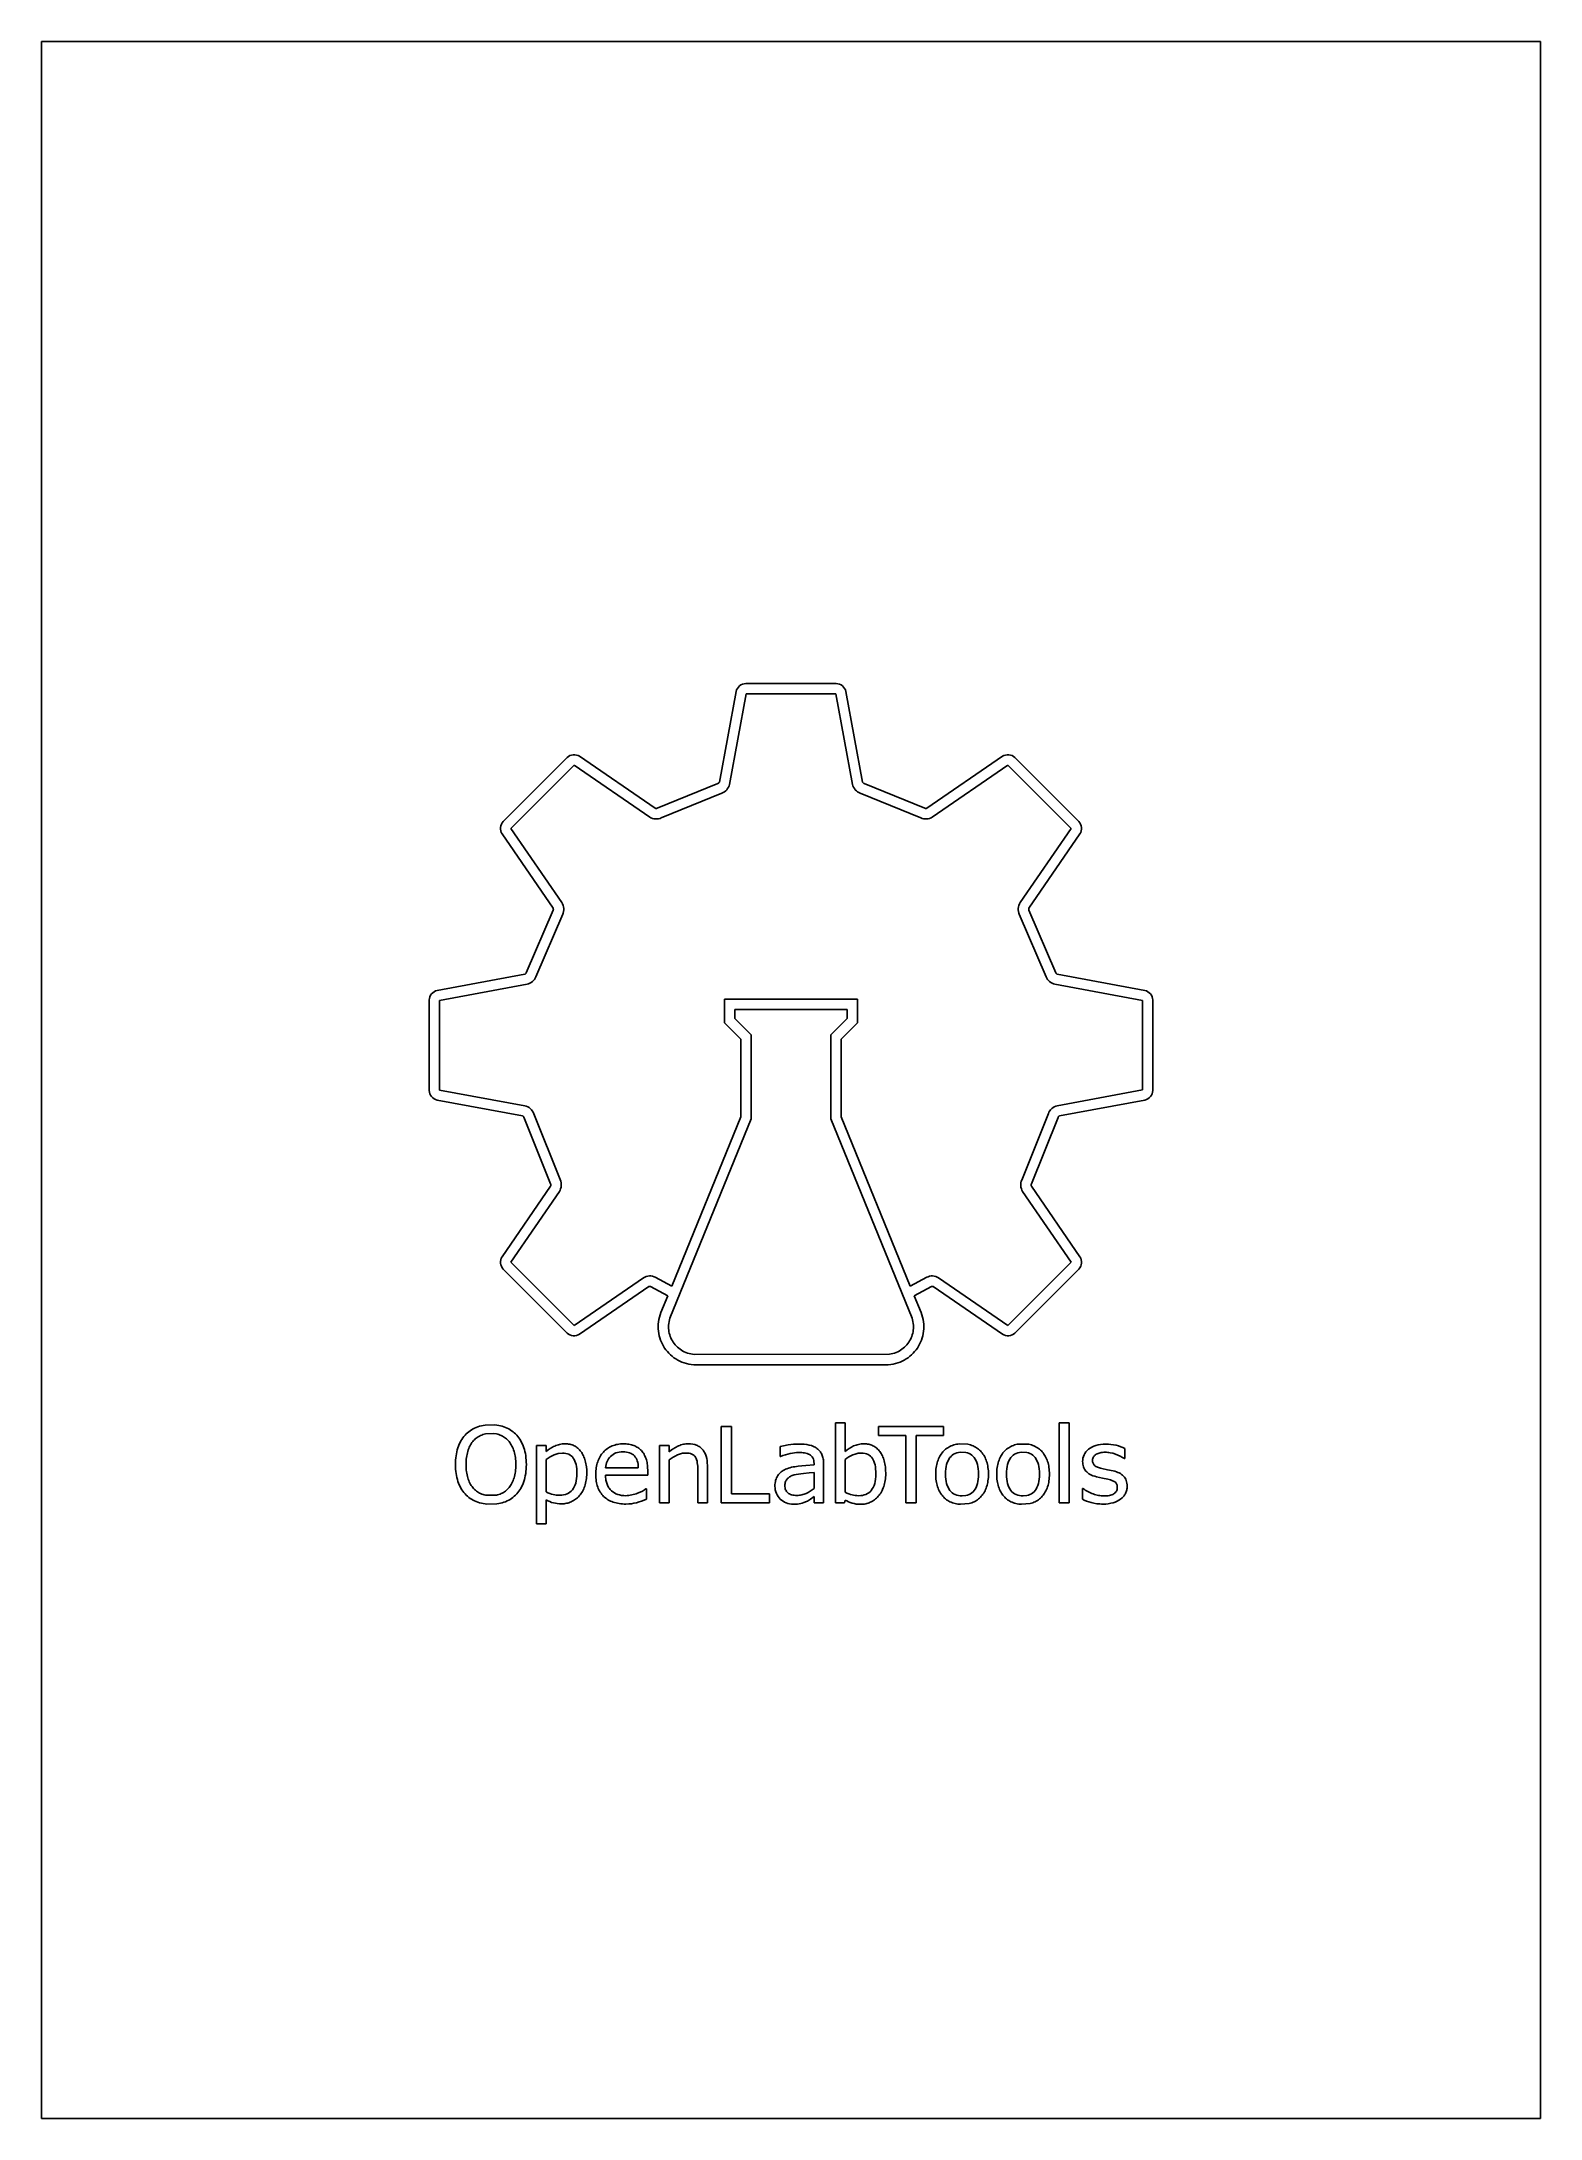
# Model space of a CAD drawing. Extents: x -216 to 0, y 0 to 300.
import ezdxf

# ---------------------------------------------------------------- set-up
doc = ezdxf.new("R2010")
doc.units = 0

msp = doc.modelspace()

# ---------------------------------------------------------------- linework, layer by layer
at = {"layer": 'layer0'}
for points in [[(-216.5, 0, 0), (-216.5, 300, 0)], [(-216.5, 300, 0), (0, 300, 0)], [(-216.5, 300, 3), (-216.5, 0, 3)], [(0, 300, 3), (-216.5, 300, 3)], [(0, 300, 0), (0, 0, 0)], [(0, 0, 3), (0, 300, 3)], [(-115.671, 206.93, 0), (-115.476, 207.067, 0)], [(-115.476, 207.067, 0), (-115.671, 206.93, 0)], [(-115.476, 207.067, 0), (-115.257, 207.174, 0)], [(-115.257, 207.174, 0), (-115.476, 207.067, 0)], [(-115.257, 207.174, 0), (-115.016, 207.244, 0)], [(-115.016, 207.244, 0), (-115.257, 207.174, 0)], [(-115.016, 207.244, 0), (-114.794, 207.265, 0)], [(-114.794, 207.265, 0), (-115.016, 207.244, 0)], [(-114.794, 207.265, 0), (-101.704, 207.265, 0)], [(-101.704, 207.265, 0), (-114.794, 207.265, 0)], [(-101.704, 207.265, 0), (-101.482, 207.244, 0)], [(-101.482, 207.244, 0), (-101.704, 207.265, 0)], [(-101.482, 207.244, 0), (-101.241, 207.174, 0)], [(-101.241, 207.174, 0), (-101.482, 207.244, 0)], [(-101.241, 207.174, 0), (-101.022, 207.067, 0)], [(-101.022, 207.067, 0), (-101.241, 207.174, 0)], [(-101.022, 207.067, 0), (-100.826, 206.929, 0)], [(-100.826, 206.929, 0), (-101.022, 207.067, 0)], [(-118.597, 193.044, 0), (-116.163, 206.128, 0)], [(-116.163, 206.128, 0), (-118.597, 193.044, 0)], [(-114.721, 205.765, 0), (-117.134, 192.705, 0)], [(-117.134, 192.705, 0), (-114.721, 205.765, 0)], [(-116.163, 206.128, 0), (-116.101, 206.342, 0)], [(-116.101, 206.342, 0), (-116.163, 206.128, 0)], [(-116.101, 206.342, 0), (-115.988, 206.567, 0)], [(-115.988, 206.567, 0), (-116.101, 206.342, 0)], [(-115.988, 206.567, 0), (-115.843, 206.763, 0)], [(-115.843, 206.763, 0), (-115.988, 206.567, 0)], [(-115.843, 206.763, 0), (-115.671, 206.93, 0)], [(-115.671, 206.93, 0), (-115.843, 206.763, 0)], [(-101.797, 205.782, 0), (-114.721, 205.765, 0)], [(-114.721, 205.765, 0), (-101.797, 205.782, 0)], [(-99.364, 192.705, 0), (-101.797, 205.782, 0)], [(-101.797, 205.782, 0), (-99.364, 192.705, 0)], [(-100.826, 206.929, 0), (-100.655, 206.762, 0)], [(-100.655, 206.762, 0), (-100.826, 206.929, 0)], [(-100.655, 206.762, 0), (-100.51, 206.567, 0)], [(-100.51, 206.567, 0), (-100.655, 206.762, 0)], [(-100.51, 206.567, 0), (-100.397, 206.342, 0)], [(-100.397, 206.342, 0), (-100.51, 206.567, 0)], [(-100.397, 206.342, 0), (-100.335, 206.127, 0)], [(-100.335, 206.127, 0), (-100.397, 206.342, 0)], [(-100.335, 206.127, 0), (-97.901, 193.044, 0)], [(-97.901, 193.044, 0), (-100.335, 206.127, 0)], [(-149.824, 187.335, 0), (-140.568, 196.59, 0)], [(-140.568, 196.59, 0), (-149.824, 187.335, 0)], [(-139.584, 195.476, 0), (-148.71, 186.328, 0)], [(-148.71, 186.328, 0), (-139.584, 195.476, 0)], [(-140.568, 196.59, 0), (-140.396, 196.732, 0)], [(-140.396, 196.732, 0), (-140.568, 196.59, 0)], [(-140.396, 196.732, 0), (-140.176, 196.854, 0)], [(-140.176, 196.854, 0), (-140.396, 196.732, 0)], [(-140.176, 196.854, 0), (-139.945, 196.933, 0)], [(-139.945, 196.933, 0), (-140.176, 196.854, 0)], [(-139.945, 196.933, 0), (-139.71, 196.974, 0)], [(-139.71, 196.974, 0), (-139.945, 196.933, 0)], [(-139.71, 196.974, 0), (-139.47, 196.977, 0)], [(-139.47, 196.977, 0), (-139.71, 196.974, 0)], [(-128.661, 187.981, 0), (-139.584, 195.476, 0)], [(-139.584, 195.476, 0), (-128.661, 187.981, 0)], [(-139.47, 196.977, 0), (-139.23, 196.941, 0)], [(-139.23, 196.941, 0), (-139.47, 196.977, 0)], [(-139.23, 196.941, 0), (-138.991, 196.862, 0)], [(-138.991, 196.862, 0), (-139.23, 196.941, 0)], [(-138.991, 196.862, 0), (-138.795, 196.754, 0)], [(-138.795, 196.754, 0), (-138.991, 196.862, 0)], [(-138.795, 196.754, 0), (-127.862, 189.252, 0)], [(-127.862, 189.252, 0), (-138.795, 196.754, 0)], [(-88.634, 189.252, 0), (-77.702, 196.754, 0)], [(-77.702, 196.754, 0), (-88.634, 189.252, 0)], [(-76.939, 195.478, 0), (-87.837, 187.98, 0)], [(-87.837, 187.98, 0), (-76.939, 195.478, 0)], [(-77.702, 196.754, 0), (-77.507, 196.862, 0)], [(-77.507, 196.862, 0), (-77.702, 196.754, 0)], [(-77.507, 196.862, 0), (-77.268, 196.941, 0)], [(-77.268, 196.941, 0), (-77.507, 196.862, 0)], [(-77.268, 196.941, 0), (-77.028, 196.977, 0)], [(-77.028, 196.977, 0), (-77.268, 196.941, 0)], [(-77.028, 196.977, 0), (-76.788, 196.974, 0)], [(-76.788, 196.974, 0), (-77.028, 196.977, 0)], [(-67.79, 186.351, 0), (-76.939, 195.478, 0)], [(-76.939, 195.478, 0), (-67.79, 186.351, 0)], [(-76.788, 196.974, 0), (-76.553, 196.933, 0)], [(-76.553, 196.933, 0), (-76.788, 196.974, 0)], [(-76.553, 196.933, 0), (-76.323, 196.854, 0)], [(-76.323, 196.854, 0), (-76.553, 196.933, 0)], [(-76.323, 196.854, 0), (-76.103, 196.732, 0)], [(-76.103, 196.732, 0), (-76.323, 196.854, 0)], [(-76.103, 196.732, 0), (-75.93, 196.591, 0)], [(-75.93, 196.591, 0), (-76.103, 196.732, 0)], [(-75.93, 196.591, 0), (-66.675, 187.336, 0)], [(-66.675, 187.336, 0), (-75.93, 196.591, 0)], [(-127.559, 189.241, 0), (-118.801, 192.826, 0)], [(-118.801, 192.826, 0), (-127.559, 189.241, 0)], [(-118.801, 192.826, 0), (-118.728, 192.861, 0)], [(-118.728, 192.861, 0), (-118.801, 192.826, 0)], [(-118.728, 192.861, 0), (-118.697, 192.886, 0)], [(-118.697, 192.886, 0), (-118.728, 192.861, 0)], [(-118.697, 192.886, 0), (-118.665, 192.919, 0)], [(-118.665, 192.919, 0), (-118.697, 192.886, 0)], [(-118.665, 192.919, 0), (-118.636, 192.957, 0)], [(-118.636, 192.957, 0), (-118.665, 192.919, 0)], [(-118.636, 192.957, 0), (-118.605, 193.012, 0)], [(-118.605, 193.012, 0), (-118.636, 192.957, 0)], [(-118.605, 193.012, 0), (-118.597, 193.044, 0)], [(-118.597, 193.044, 0), (-118.605, 193.012, 0)], [(-117.398, 192.104, 0), (-117.533, 191.931, 0)], [(-117.533, 191.931, 0), (-117.398, 192.104, 0)], [(-117.283, 192.294, 0), (-117.398, 192.104, 0)], [(-117.398, 192.104, 0), (-117.283, 192.294, 0)], [(-117.19, 192.504, 0), (-117.283, 192.294, 0)], [(-117.283, 192.294, 0), (-117.19, 192.504, 0)], [(-117.134, 192.705, 0), (-117.19, 192.504, 0)], [(-117.19, 192.504, 0), (-117.134, 192.705, 0)], [(-99.308, 192.504, 0), (-99.364, 192.705, 0)], [(-99.364, 192.705, 0), (-99.308, 192.504, 0)], [(-99.214, 192.294, 0), (-99.308, 192.504, 0)], [(-99.308, 192.504, 0), (-99.214, 192.294, 0)], [(-99.099, 192.104, 0), (-99.214, 192.294, 0)], [(-99.214, 192.294, 0), (-99.099, 192.104, 0)], [(-98.965, 191.931, 0), (-99.099, 192.104, 0)], [(-99.099, 192.104, 0), (-98.965, 191.931, 0)], [(-97.901, 193.044, 0), (-97.883, 192.991, 0)], [(-97.883, 192.991, 0), (-97.901, 193.044, 0)], [(-97.883, 192.991, 0), (-97.862, 192.957, 0)], [(-97.862, 192.957, 0), (-97.883, 192.991, 0)], [(-97.862, 192.957, 0), (-97.833, 192.919, 0)], [(-97.833, 192.919, 0), (-97.862, 192.957, 0)], [(-97.833, 192.919, 0), (-97.8, 192.885, 0)], [(-97.8, 192.885, 0), (-97.833, 192.919, 0)], [(-97.8, 192.885, 0), (-97.75, 192.849, 0)], [(-97.75, 192.849, 0), (-97.8, 192.885, 0)], [(-97.75, 192.849, 0), (-97.696, 192.826, 0)], [(-97.696, 192.826, 0), (-97.75, 192.849, 0)], [(-97.696, 192.826, 0), (-88.94, 189.242, 0)], [(-88.94, 189.242, 0), (-97.696, 192.826, 0)], [(-127.862, 189.252, 0), (-127.812, 189.227, 0)], [(-127.812, 189.227, 0), (-127.862, 189.252, 0)], [(-127.812, 189.227, 0), (-127.774, 189.217, 0)], [(-127.774, 189.217, 0), (-127.812, 189.227, 0)], [(-127.774, 189.217, 0), (-127.726, 189.211, 0)], [(-127.726, 189.211, 0), (-127.774, 189.217, 0)], [(-127.726, 189.211, 0), (-127.678, 189.211, 0)], [(-127.678, 189.211, 0), (-127.726, 189.211, 0)], [(-127.678, 189.211, 0), (-127.615, 189.22, 0)], [(-127.615, 189.22, 0), (-127.678, 189.211, 0)], [(-127.615, 189.22, 0), (-127.559, 189.241, 0)], [(-127.559, 189.241, 0), (-127.615, 189.22, 0)], [(-118.223, 191.442, 0), (-127.001, 187.849, 0)], [(-127.001, 187.849, 0), (-118.223, 191.442, 0)], [(-118.056, 191.513, 0), (-118.223, 191.442, 0)], [(-118.223, 191.442, 0), (-118.056, 191.513, 0)], [(-117.859, 191.635, 0), (-118.056, 191.513, 0)], [(-118.056, 191.513, 0), (-117.859, 191.635, 0)], [(-117.686, 191.775, 0), (-117.859, 191.635, 0)], [(-117.859, 191.635, 0), (-117.686, 191.775, 0)], [(-117.533, 191.931, 0), (-117.686, 191.775, 0)], [(-117.686, 191.775, 0), (-117.533, 191.931, 0)], [(-98.812, 191.775, 0), (-98.965, 191.931, 0)], [(-98.965, 191.931, 0), (-98.812, 191.775, 0)], [(-98.639, 191.635, 0), (-98.812, 191.775, 0)], [(-98.812, 191.775, 0), (-98.639, 191.635, 0)], [(-98.443, 191.514, 0), (-98.639, 191.635, 0)], [(-98.639, 191.635, 0), (-98.443, 191.514, 0)], [(-98.275, 191.442, 0), (-98.443, 191.514, 0)], [(-98.443, 191.514, 0), (-98.275, 191.442, 0)], [(-89.498, 187.849, 0), (-98.275, 191.442, 0)], [(-98.275, 191.442, 0), (-89.498, 187.849, 0)], [(-88.94, 189.242, 0), (-88.861, 189.215, 0)], [(-88.861, 189.215, 0), (-88.94, 189.242, 0)], [(-88.861, 189.215, 0), (-88.821, 189.211, 0)], [(-88.821, 189.211, 0), (-88.861, 189.215, 0)], [(-88.821, 189.211, 0), (-88.773, 189.211, 0)], [(-88.773, 189.211, 0), (-88.821, 189.211, 0)], [(-88.773, 189.211, 0), (-88.725, 189.217, 0)], [(-88.725, 189.217, 0), (-88.773, 189.211, 0)], [(-88.725, 189.217, 0), (-88.664, 189.236, 0)], [(-88.664, 189.236, 0), (-88.725, 189.217, 0)], [(-88.664, 189.236, 0), (-88.634, 189.252, 0)], [(-88.634, 189.252, 0), (-88.664, 189.236, 0)], [(-150.209, 186.239, 0), (-150.206, 186.478, 0)], [(-150.206, 186.478, 0), (-150.209, 186.239, 0)], [(-150.173, 185.998, 0), (-150.209, 186.239, 0)], [(-150.209, 186.239, 0), (-150.173, 185.998, 0)], [(-150.206, 186.478, 0), (-150.165, 186.713, 0)], [(-150.165, 186.713, 0), (-150.206, 186.478, 0)], [(-150.165, 186.713, 0), (-150.086, 186.942, 0)], [(-150.086, 186.942, 0), (-150.165, 186.713, 0)], [(-150.086, 186.942, 0), (-149.965, 187.162, 0)], [(-149.965, 187.162, 0), (-150.086, 186.942, 0)], [(-149.965, 187.162, 0), (-149.824, 187.335, 0)], [(-149.824, 187.335, 0), (-149.965, 187.162, 0)], [(-148.71, 186.328, 0), (-141.341, 175.615, 0)], [(-141.341, 175.615, 0), (-148.71, 186.328, 0)], [(-128.481, 187.878, 0), (-128.661, 187.981, 0)], [(-128.661, 187.981, 0), (-128.481, 187.878, 0)], [(-128.267, 187.794, 0), (-128.481, 187.878, 0)], [(-128.481, 187.878, 0), (-128.267, 187.794, 0)], [(-128.051, 187.741, 0), (-128.267, 187.794, 0)], [(-128.267, 187.794, 0), (-128.051, 187.741, 0)], [(-127.834, 187.713, 0), (-128.051, 187.741, 0)], [(-128.051, 187.741, 0), (-127.834, 187.713, 0)], [(-127.615, 187.709, 0), (-127.834, 187.713, 0)], [(-127.834, 187.713, 0), (-127.615, 187.709, 0)], [(-127.394, 187.731, 0), (-127.615, 187.709, 0)], [(-127.615, 187.709, 0), (-127.394, 187.731, 0)], [(-127.17, 187.783, 0), (-127.394, 187.731, 0)], [(-127.394, 187.731, 0), (-127.17, 187.783, 0)], [(-127.001, 187.849, 0), (-127.17, 187.783, 0)], [(-127.17, 187.783, 0), (-127.001, 187.849, 0)], [(-89.328, 187.783, 0), (-89.498, 187.849, 0)], [(-89.498, 187.849, 0), (-89.328, 187.783, 0)], [(-89.104, 187.731, 0), (-89.328, 187.783, 0)], [(-89.328, 187.783, 0), (-89.104, 187.731, 0)], [(-88.883, 187.709, 0), (-89.104, 187.731, 0)], [(-89.104, 187.731, 0), (-88.883, 187.709, 0)], [(-88.665, 187.713, 0), (-88.883, 187.709, 0)], [(-88.883, 187.709, 0), (-88.665, 187.713, 0)], [(-88.448, 187.741, 0), (-88.665, 187.713, 0)], [(-88.665, 187.713, 0), (-88.448, 187.741, 0)], [(-88.232, 187.794, 0), (-88.448, 187.741, 0)], [(-88.448, 187.741, 0), (-88.232, 187.794, 0)], [(-88.018, 187.877, 0), (-88.232, 187.794, 0)], [(-88.232, 187.794, 0), (-88.018, 187.877, 0)], [(-87.837, 187.98, 0), (-88.018, 187.877, 0)], [(-88.018, 187.877, 0), (-87.837, 187.98, 0)], [(-75.155, 175.617, 0), (-67.79, 186.351, 0)], [(-67.79, 186.351, 0), (-75.155, 175.617, 0)], [(-66.675, 187.336, 0), (-66.533, 187.163, 0)], [(-66.533, 187.163, 0), (-66.675, 187.336, 0)], [(-66.533, 187.163, 0), (-66.412, 186.942, 0)], [(-66.412, 186.942, 0), (-66.533, 187.163, 0)], [(-66.412, 186.942, 0), (-66.333, 186.712, 0)], [(-66.333, 186.712, 0), (-66.412, 186.942, 0)], [(-66.333, 186.712, 0), (-66.292, 186.476, 0)], [(-66.292, 186.476, 0), (-66.333, 186.712, 0)], [(-66.29, 186.237, 0), (-66.325, 185.998, 0)], [(-66.325, 185.998, 0), (-66.29, 186.237, 0)], [(-66.292, 186.476, 0), (-66.29, 186.237, 0)], [(-66.29, 186.237, 0), (-66.292, 186.476, 0)], [(-150.095, 185.759, 0), (-150.173, 185.998, 0)], [(-150.173, 185.998, 0), (-150.095, 185.759, 0)], [(-149.987, 185.563, 0), (-150.095, 185.759, 0)], [(-150.095, 185.759, 0), (-149.987, 185.563, 0)], [(-142.615, 174.821, 0), (-149.987, 185.563, 0)], [(-149.987, 185.563, 0), (-142.615, 174.821, 0)], [(-66.511, 185.564, 0), (-73.883, 174.819, 0)], [(-73.883, 174.819, 0), (-66.511, 185.564, 0)], [(-66.404, 185.76, 0), (-66.511, 185.564, 0)], [(-66.511, 185.564, 0), (-66.404, 185.76, 0)], [(-66.325, 185.998, 0), (-66.404, 185.76, 0)], [(-66.404, 185.76, 0), (-66.325, 185.998, 0)], [(-146.483, 165.495, 0), (-142.608, 174.531, 0)], [(-142.608, 174.531, 0), (-146.483, 165.495, 0)], [(-142.6, 174.793, 0), (-142.615, 174.821, 0)], [(-142.615, 174.821, 0), (-142.6, 174.793, 0)], [(-142.608, 174.531, 0), (-142.581, 174.606, 0)], [(-142.581, 174.606, 0), (-142.608, 174.531, 0)], [(-142.583, 174.734, 0), (-142.6, 174.793, 0)], [(-142.6, 174.793, 0), (-142.583, 174.734, 0)], [(-142.577, 174.689, 0), (-142.583, 174.734, 0)], [(-142.583, 174.734, 0), (-142.577, 174.689, 0)], [(-142.581, 174.606, 0), (-142.577, 174.643, 0)], [(-142.577, 174.643, 0), (-142.581, 174.606, 0)], [(-142.577, 174.643, 0), (-142.577, 174.689, 0)], [(-142.577, 174.689, 0), (-142.577, 174.643, 0)], [(-141.341, 175.615, 0), (-141.238, 175.433, 0)], [(-141.238, 175.433, 0), (-141.341, 175.615, 0)], [(-141.238, 175.433, 0), (-141.156, 175.218, 0)], [(-141.156, 175.218, 0), (-141.238, 175.433, 0)], [(-141.156, 174.118, 0), (-141.226, 173.95, 0)], [(-141.226, 173.95, 0), (-141.156, 174.118, 0)], [(-141.156, 175.218, 0), (-141.104, 175.001, 0)], [(-141.104, 175.001, 0), (-141.156, 175.218, 0)], [(-141.101, 174.343, 0), (-141.156, 174.118, 0)], [(-141.156, 174.118, 0), (-141.101, 174.343, 0)], [(-141.104, 175.001, 0), (-141.078, 174.784, 0)], [(-141.078, 174.784, 0), (-141.104, 175.001, 0)], [(-141.076, 174.564, 0), (-141.101, 174.343, 0)], [(-141.101, 174.343, 0), (-141.076, 174.564, 0)], [(-141.078, 174.784, 0), (-141.076, 174.564, 0)], [(-141.076, 174.564, 0), (-141.078, 174.784, 0)], [(-75.422, 174.563, 0), (-75.421, 174.783, 0)], [(-75.421, 174.783, 0), (-75.422, 174.563, 0)], [(-75.397, 174.341, 0), (-75.422, 174.563, 0)], [(-75.422, 174.563, 0), (-75.397, 174.341, 0)], [(-75.421, 174.783, 0), (-75.395, 175.002, 0)], [(-75.395, 175.002, 0), (-75.421, 174.783, 0)], [(-75.341, 174.117, 0), (-75.397, 174.341, 0)], [(-75.397, 174.341, 0), (-75.341, 174.117, 0)], [(-75.395, 175.002, 0), (-75.342, 175.219, 0)], [(-75.342, 175.219, 0), (-75.395, 175.002, 0)], [(-75.342, 175.219, 0), (-75.258, 175.436, 0)], [(-75.258, 175.436, 0), (-75.342, 175.219, 0)], [(-75.272, 173.949, 0), (-75.341, 174.117, 0)], [(-75.341, 174.117, 0), (-75.272, 173.949, 0)], [(-75.258, 175.436, 0), (-75.155, 175.617, 0)], [(-75.155, 175.617, 0), (-75.258, 175.436, 0)], [(-73.921, 174.689, 0), (-73.922, 174.644, 0)], [(-73.922, 174.644, 0), (-73.921, 174.689, 0)], [(-73.922, 174.644, 0), (-73.912, 174.587, 0)], [(-73.912, 174.587, 0), (-73.922, 174.644, 0)], [(-73.916, 174.734, 0), (-73.921, 174.689, 0)], [(-73.921, 174.689, 0), (-73.916, 174.734, 0)], [(-73.907, 174.77, 0), (-73.916, 174.734, 0)], [(-73.916, 174.734, 0), (-73.907, 174.77, 0)], [(-73.912, 174.587, 0), (-73.889, 174.532, 0)], [(-73.889, 174.532, 0), (-73.912, 174.587, 0)], [(-73.883, 174.819, 0), (-73.907, 174.77, 0)], [(-73.907, 174.77, 0), (-73.883, 174.819, 0)], [(-73.889, 174.532, 0), (-70.017, 165.497, 0)], [(-70.017, 165.497, 0), (-73.889, 174.532, 0)], [(-141.226, 173.95, 0), (-145.107, 164.897, 0)], [(-145.107, 164.897, 0), (-141.226, 173.95, 0)], [(-71.391, 164.895, 0), (-75.272, 173.949, 0)], [(-75.272, 173.949, 0), (-71.391, 164.895, 0)], [(-159.364, 162.931, 0), (-146.711, 165.284, 0)], [(-146.711, 165.284, 0), (-159.364, 162.931, 0)], [(-146.711, 165.284, 0), (-146.655, 165.303, 0)], [(-146.655, 165.303, 0), (-146.711, 165.284, 0)], [(-146.655, 165.303, 0), (-146.62, 165.324, 0)], [(-146.62, 165.324, 0), (-146.655, 165.303, 0)], [(-146.62, 165.324, 0), (-146.581, 165.354, 0)], [(-146.581, 165.354, 0), (-146.62, 165.324, 0)], [(-146.581, 165.354, 0), (-146.546, 165.388, 0)], [(-146.546, 165.388, 0), (-146.581, 165.354, 0)], [(-146.546, 165.388, 0), (-146.508, 165.439, 0)], [(-146.508, 165.439, 0), (-146.546, 165.388, 0)], [(-146.508, 165.439, 0), (-146.483, 165.495, 0)], [(-146.483, 165.495, 0), (-146.508, 165.439, 0)], [(-70.017, 165.497, 0), (-69.979, 165.42, 0)], [(-69.979, 165.42, 0), (-70.017, 165.497, 0)], [(-69.979, 165.42, 0), (-69.952, 165.388, 0)], [(-69.952, 165.388, 0), (-69.979, 165.42, 0)], [(-69.952, 165.388, 0), (-69.917, 165.354, 0)], [(-69.917, 165.354, 0), (-69.952, 165.388, 0)], [(-69.917, 165.354, 0), (-69.877, 165.324, 0)], [(-69.877, 165.324, 0), (-69.917, 165.354, 0)], [(-69.877, 165.324, 0), (-69.82, 165.293, 0)], [(-69.82, 165.293, 0), (-69.877, 165.324, 0)], [(-69.82, 165.293, 0), (-69.787, 165.284, 0)], [(-69.787, 165.284, 0), (-69.82, 165.293, 0)], [(-69.787, 165.284, 0), (-57.134, 162.931, 0)], [(-57.134, 162.931, 0), (-69.787, 165.284, 0)], [(-160.478, 161.784, 0), (-160.408, 162.025, 0)], [(-160.408, 162.025, 0), (-160.478, 161.784, 0)], [(-160.408, 162.025, 0), (-160.302, 162.244, 0)], [(-160.302, 162.244, 0), (-160.408, 162.025, 0)], [(-160.302, 162.244, 0), (-160.164, 162.439, 0)], [(-160.164, 162.439, 0), (-160.302, 162.244, 0)], [(-160.164, 162.439, 0), (-159.997, 162.61, 0)], [(-159.997, 162.61, 0), (-160.164, 162.439, 0)], [(-159.997, 162.61, 0), (-159.803, 162.755, 0)], [(-159.803, 162.755, 0), (-159.997, 162.61, 0)], [(-159.803, 162.755, 0), (-159.579, 162.868, 0)], [(-159.579, 162.868, 0), (-159.803, 162.755, 0)], [(-159.579, 162.868, 0), (-159.364, 162.931, 0)], [(-159.364, 162.931, 0), (-159.579, 162.868, 0)], [(-146.375, 163.821, 0), (-159.015, 161.47, 0)], [(-159.015, 161.47, 0), (-146.375, 163.821, 0)], [(-146.175, 163.876, 0), (-146.375, 163.821, 0)], [(-146.375, 163.821, 0), (-146.175, 163.876, 0)], [(-145.965, 163.968, 0), (-146.175, 163.876, 0)], [(-146.175, 163.876, 0), (-145.965, 163.968, 0)], [(-145.774, 164.082, 0), (-145.965, 163.968, 0)], [(-145.965, 163.968, 0), (-145.774, 164.082, 0)], [(-145.601, 164.215, 0), (-145.774, 164.082, 0)], [(-145.774, 164.082, 0), (-145.601, 164.215, 0)], [(-145.444, 164.367, 0), (-145.601, 164.215, 0)], [(-145.601, 164.215, 0), (-145.444, 164.367, 0)], [(-145.303, 164.538, 0), (-145.444, 164.367, 0)], [(-145.444, 164.367, 0), (-145.303, 164.538, 0)], [(-145.18, 164.732, 0), (-145.303, 164.538, 0)], [(-145.303, 164.538, 0), (-145.18, 164.732, 0)], [(-145.107, 164.897, 0), (-145.18, 164.732, 0)], [(-145.18, 164.732, 0), (-145.107, 164.897, 0)], [(-71.317, 164.729, 0), (-71.391, 164.895, 0)], [(-71.391, 164.895, 0), (-71.317, 164.729, 0)], [(-71.194, 164.536, 0), (-71.317, 164.729, 0)], [(-71.317, 164.729, 0), (-71.194, 164.536, 0)], [(-71.053, 164.366, 0), (-71.194, 164.536, 0)], [(-71.194, 164.536, 0), (-71.053, 164.366, 0)], [(-70.896, 164.215, 0), (-71.053, 164.366, 0)], [(-71.053, 164.366, 0), (-70.896, 164.215, 0)], [(-70.724, 164.082, 0), (-70.896, 164.215, 0)], [(-70.896, 164.215, 0), (-70.724, 164.082, 0)], [(-70.534, 163.968, 0), (-70.724, 164.082, 0)], [(-70.724, 164.082, 0), (-70.534, 163.968, 0)], [(-70.324, 163.876, 0), (-70.534, 163.968, 0)], [(-70.534, 163.968, 0), (-70.324, 163.876, 0)], [(-70.124, 163.821, 0), (-70.324, 163.876, 0)], [(-70.324, 163.876, 0), (-70.124, 163.821, 0)], [(-57.498, 161.488, 0), (-70.124, 163.821, 0)], [(-70.124, 163.821, 0), (-57.498, 161.488, 0)], [(-57.134, 162.931, 0), (-56.919, 162.868, 0)], [(-56.919, 162.868, 0), (-57.134, 162.931, 0)], [(-56.919, 162.868, 0), (-56.696, 162.755, 0)], [(-56.696, 162.755, 0), (-56.919, 162.868, 0)], [(-56.696, 162.755, 0), (-56.501, 162.61, 0)], [(-56.501, 162.61, 0), (-56.696, 162.755, 0)], [(-56.501, 162.61, 0), (-56.335, 162.439, 0)], [(-56.335, 162.439, 0), (-56.501, 162.61, 0)], [(-56.335, 162.439, 0), (-56.197, 162.244, 0)], [(-56.197, 162.244, 0), (-56.335, 162.439, 0)], [(-56.197, 162.244, 0), (-56.09, 162.026, 0)], [(-56.09, 162.026, 0), (-56.197, 162.244, 0)], [(-56.09, 162.026, 0), (-56.02, 161.784, 0)], [(-56.02, 161.784, 0), (-56.09, 162.026, 0)], [(-160.5, 161.562, 0), (-160.478, 161.784, 0)], [(-160.478, 161.784, 0), (-160.5, 161.562, 0)], [(-160.499, 148.473, 0), (-160.5, 161.562, 0)], [(-160.5, 161.562, 0), (-160.499, 148.473, 0)], [(-159.015, 161.47, 0), (-158.999, 148.546, 0)], [(-158.999, 148.546, 0), (-159.015, 161.47, 0)], [(-117.857, 158.244, 0), (-117.857, 161.666, 0)], [(-117.857, 161.666, 0), (-98.642, 161.666, 0)], [(-98.642, 161.666, 0), (-117.857, 161.666, 0)], [(-117.857, 161.666, 0), (-117.857, 158.244, 0)], [(-100.142, 160.166, 0), (-116.357, 160.166, 0)], [(-116.357, 160.166, 0), (-116.357, 158.865, 0)], [(-116.357, 158.865, 0), (-116.357, 160.166, 0)], [(-116.357, 160.166, 0), (-100.142, 160.166, 0)], [(-100.142, 158.865, 0), (-100.142, 160.166, 0)], [(-100.142, 160.166, 0), (-100.142, 158.865, 0)], [(-98.642, 161.666, 0), (-98.642, 158.244, 0)], [(-98.642, 158.244, 0), (-98.642, 161.666, 0)], [(-57.483, 148.565, 0), (-57.498, 161.488, 0)], [(-57.498, 161.488, 0), (-57.483, 148.565, 0)], [(-56.02, 161.784, 0), (-55.998, 161.562, 0)], [(-55.998, 161.562, 0), (-56.02, 161.784, 0)], [(-55.998, 161.562, 0), (-56, 148.472, 0)], [(-56, 148.472, 0), (-55.998, 161.562, 0)], [(-115.495, 155.882, 0), (-117.857, 158.244, 0)], [(-117.857, 158.244, 0), (-115.495, 155.882, 0)], [(-116.357, 158.865, 0), (-113.995, 156.503, 0)], [(-113.995, 156.503, 0), (-116.357, 158.865, 0)], [(-113.995, 156.503, 0), (-113.995, 144.368, 0)], [(-113.995, 144.368, 0), (-113.995, 156.503, 0)], [(-102.505, 156.503, 0), (-100.142, 158.865, 0)], [(-100.142, 158.865, 0), (-102.505, 156.503, 0)], [(-102.505, 144.368, 0), (-102.505, 156.503, 0)], [(-102.505, 156.503, 0), (-102.505, 144.368, 0)], [(-98.642, 158.244, 0), (-101.005, 155.882, 0)], [(-101.005, 155.882, 0), (-98.642, 158.244, 0)], [(-115.495, 144.662, 0), (-115.495, 155.882, 0)], [(-115.495, 155.882, 0), (-115.495, 144.662, 0)], [(-101.005, 155.882, 0), (-101.005, 144.662, 0)], [(-101.005, 144.662, 0), (-101.005, 155.882, 0)], [(-160.477, 148.25, 0), (-160.499, 148.473, 0)], [(-160.499, 148.473, 0), (-160.477, 148.25, 0)], [(-160.408, 148.009, 0), (-160.477, 148.25, 0)], [(-160.477, 148.25, 0), (-160.408, 148.009, 0)], [(-160.301, 147.791, 0), (-160.408, 148.009, 0)], [(-160.408, 148.009, 0), (-160.301, 147.791, 0)], [(-160.164, 147.595, 0), (-160.301, 147.791, 0)], [(-160.301, 147.791, 0), (-160.164, 147.595, 0)], [(-159.997, 147.423, 0), (-160.164, 147.595, 0)], [(-160.164, 147.595, 0), (-159.997, 147.423, 0)], [(-159.801, 147.278, 0), (-159.997, 147.423, 0)], [(-159.997, 147.423, 0), (-159.801, 147.278, 0)], [(-159.575, 147.165, 0), (-159.801, 147.278, 0)], [(-159.801, 147.278, 0), (-159.575, 147.165, 0)], [(-159.361, 147.103, 0), (-159.575, 147.165, 0)], [(-159.575, 147.165, 0), (-159.361, 147.103, 0)], [(-147.02, 144.806, 0), (-159.361, 147.103, 0)], [(-159.361, 147.103, 0), (-147.02, 144.806, 0)], [(-158.999, 148.546, 0), (-146.685, 146.27, 0)], [(-146.685, 146.27, 0), (-158.999, 148.546, 0)], [(-69.814, 146.27, 0), (-57.483, 148.565, 0)], [(-57.483, 148.565, 0), (-69.814, 146.27, 0)], [(-57.138, 147.103, 0), (-69.479, 144.806, 0)], [(-69.479, 144.806, 0), (-57.138, 147.103, 0)], [(-56.924, 147.165, 0), (-57.138, 147.103, 0)], [(-57.138, 147.103, 0), (-56.924, 147.165, 0)], [(-56.699, 147.278, 0), (-56.924, 147.165, 0)], [(-56.924, 147.165, 0), (-56.699, 147.278, 0)], [(-56.503, 147.423, 0), (-56.699, 147.278, 0)], [(-56.699, 147.278, 0), (-56.503, 147.423, 0)], [(-56.336, 147.594, 0), (-56.503, 147.423, 0)], [(-56.503, 147.423, 0), (-56.336, 147.594, 0)], [(-56.198, 147.79, 0), (-56.336, 147.594, 0)], [(-56.336, 147.594, 0), (-56.198, 147.79, 0)], [(-56.092, 148.009, 0), (-56.198, 147.79, 0)], [(-56.198, 147.79, 0), (-56.092, 148.009, 0)], [(-56.022, 148.25, 0), (-56.092, 148.009, 0)], [(-56.092, 148.009, 0), (-56.022, 148.25, 0)], [(-56, 148.472, 0), (-56.022, 148.25, 0)], [(-56.022, 148.25, 0), (-56, 148.472, 0)], [(-146.989, 144.798, 0), (-147.02, 144.806, 0)], [(-147.02, 144.806, 0), (-146.989, 144.798, 0)], [(-146.939, 144.771, 0), (-146.989, 144.798, 0)], [(-146.989, 144.798, 0), (-146.939, 144.771, 0)], [(-146.904, 144.743, 0), (-146.939, 144.771, 0)], [(-146.939, 144.771, 0), (-146.904, 144.743, 0)], [(-146.872, 144.711, 0), (-146.904, 144.743, 0)], [(-146.904, 144.743, 0), (-146.872, 144.711, 0)], [(-146.848, 144.681, 0), (-146.872, 144.711, 0)], [(-146.872, 144.711, 0), (-146.848, 144.681, 0)], [(-146.815, 144.608, 0), (-146.848, 144.681, 0)], [(-146.848, 144.681, 0), (-146.815, 144.608, 0)], [(-142.967, 134.994, 0), (-146.815, 144.608, 0)], [(-146.815, 144.608, 0), (-142.967, 134.994, 0)], [(-146.685, 146.27, 0), (-146.484, 146.215, 0)], [(-146.484, 146.215, 0), (-146.685, 146.27, 0)], [(-146.484, 146.215, 0), (-146.272, 146.121, 0)], [(-146.272, 146.121, 0), (-146.484, 146.215, 0)], [(-146.272, 146.121, 0), (-146.081, 146.004, 0)], [(-146.081, 146.004, 0), (-146.272, 146.121, 0)], [(-146.081, 146.004, 0), (-145.908, 145.868, 0)], [(-145.908, 145.868, 0), (-146.081, 146.004, 0)], [(-145.908, 145.868, 0), (-145.752, 145.712, 0)], [(-145.752, 145.712, 0), (-145.908, 145.868, 0)], [(-145.752, 145.712, 0), (-145.612, 145.537, 0)], [(-145.612, 145.537, 0), (-145.752, 145.712, 0)], [(-145.612, 145.537, 0), (-145.493, 145.338, 0)], [(-145.493, 145.338, 0), (-145.612, 145.537, 0)], [(-145.493, 145.338, 0), (-141.507, 135.378, 0)], [(-141.507, 135.378, 0), (-145.493, 145.338, 0)], [(-113.995, 144.368, 0), (-125.73, 115.591, 0)], [(-125.73, 115.591, 0), (-113.995, 144.368, 0)], [(-125.467, 120.227, 0), (-115.495, 144.662, 0)], [(-115.495, 144.662, 0), (-125.467, 120.227, 0)], [(-90.77, 115.591, 0), (-102.505, 144.368, 0)], [(-102.505, 144.368, 0), (-90.77, 115.591, 0)], [(-101.005, 144.662, 0), (-91.032, 120.226, 0)], [(-91.032, 120.226, 0), (-101.005, 144.662, 0)], [(-74.927, 135.545, 0), (-71.073, 145.171, 0)], [(-71.073, 145.171, 0), (-74.927, 135.545, 0)], [(-69.683, 144.607, 0), (-73.532, 134.994, 0)], [(-73.532, 134.994, 0), (-69.683, 144.607, 0)], [(-71.073, 145.171, 0), (-71.004, 145.338, 0)], [(-71.004, 145.338, 0), (-71.073, 145.171, 0)], [(-71.004, 145.338, 0), (-70.886, 145.536, 0)], [(-70.886, 145.536, 0), (-71.004, 145.338, 0)], [(-70.886, 145.536, 0), (-70.747, 145.711, 0)], [(-70.747, 145.711, 0), (-70.886, 145.536, 0)], [(-70.747, 145.711, 0), (-70.592, 145.867, 0)], [(-70.592, 145.867, 0), (-70.747, 145.711, 0)], [(-70.592, 145.867, 0), (-70.419, 146.003, 0)], [(-70.419, 146.003, 0), (-70.592, 145.867, 0)], [(-70.419, 146.003, 0), (-70.228, 146.12, 0)], [(-70.228, 146.12, 0), (-70.419, 146.003, 0)], [(-70.228, 146.12, 0), (-70.015, 146.215, 0)], [(-70.015, 146.215, 0), (-70.228, 146.12, 0)], [(-70.015, 146.215, 0), (-69.814, 146.27, 0)], [(-69.814, 146.27, 0), (-70.015, 146.215, 0)], [(-69.66, 144.664, 0), (-69.683, 144.607, 0)], [(-69.683, 144.607, 0), (-69.66, 144.664, 0)], [(-69.625, 144.712, 0), (-69.66, 144.664, 0)], [(-69.66, 144.664, 0), (-69.625, 144.712, 0)], [(-69.594, 144.744, 0), (-69.625, 144.712, 0)], [(-69.625, 144.712, 0), (-69.594, 144.744, 0)], [(-69.559, 144.771, 0), (-69.594, 144.744, 0)], [(-69.594, 144.744, 0), (-69.559, 144.771, 0)], [(-69.528, 144.79, 0), (-69.559, 144.771, 0)], [(-69.559, 144.771, 0), (-69.528, 144.79, 0)], [(-69.479, 144.806, 0), (-69.528, 144.79, 0)], [(-69.528, 144.79, 0), (-69.479, 144.806, 0)], [(-141.507, 135.378, 0), (-141.455, 135.154, 0)], [(-141.455, 135.154, 0), (-141.507, 135.378, 0)], [(-141.455, 135.154, 0), (-141.434, 134.933, 0)], [(-141.434, 134.933, 0), (-141.455, 135.154, 0)], [(-75.065, 134.933, 0), (-75.043, 135.154, 0)], [(-75.043, 135.154, 0), (-75.065, 134.933, 0)], [(-75.043, 135.154, 0), (-74.992, 135.378, 0)], [(-74.992, 135.378, 0), (-75.043, 135.154, 0)], [(-74.992, 135.378, 0), (-74.927, 135.545, 0)], [(-74.927, 135.545, 0), (-74.992, 135.378, 0)], [(-149.988, 124.469, 0), (-142.978, 134.687, 0)], [(-142.978, 134.687, 0), (-149.988, 124.469, 0)], [(-141.707, 133.887, 0), (-148.71, 123.681, 0)], [(-148.71, 123.681, 0), (-141.707, 133.887, 0)], [(-142.978, 134.687, 0), (-142.952, 134.739, 0)], [(-142.952, 134.739, 0), (-142.978, 134.687, 0)], [(-142.944, 134.936, 0), (-142.967, 134.994, 0)], [(-142.967, 134.994, 0), (-142.944, 134.936, 0)], [(-142.952, 134.739, 0), (-142.942, 134.778, 0)], [(-142.942, 134.778, 0), (-142.952, 134.739, 0)], [(-142.935, 134.873, 0), (-142.944, 134.936, 0)], [(-142.944, 134.936, 0), (-142.935, 134.873, 0)], [(-142.942, 134.778, 0), (-142.936, 134.825, 0)], [(-142.936, 134.825, 0), (-142.942, 134.778, 0)], [(-142.936, 134.825, 0), (-142.935, 134.873, 0)], [(-142.935, 134.873, 0), (-142.936, 134.825, 0)], [(-141.604, 134.066, 0), (-141.707, 133.887, 0)], [(-141.707, 133.887, 0), (-141.604, 134.066, 0)], [(-141.52, 134.281, 0), (-141.604, 134.066, 0)], [(-141.604, 134.066, 0), (-141.52, 134.281, 0)], [(-141.466, 134.497, 0), (-141.52, 134.281, 0)], [(-141.52, 134.281, 0), (-141.466, 134.497, 0)], [(-141.437, 134.714, 0), (-141.466, 134.497, 0)], [(-141.466, 134.497, 0), (-141.437, 134.714, 0)], [(-141.434, 134.933, 0), (-141.437, 134.714, 0)], [(-141.437, 134.714, 0), (-141.434, 134.933, 0)], [(-75.061, 134.714, 0), (-75.065, 134.933, 0)], [(-75.065, 134.933, 0), (-75.061, 134.714, 0)], [(-75.032, 134.498, 0), (-75.061, 134.714, 0)], [(-75.061, 134.714, 0), (-75.032, 134.498, 0)], [(-74.979, 134.282, 0), (-75.032, 134.498, 0)], [(-75.032, 134.498, 0), (-74.979, 134.282, 0)], [(-74.895, 134.068, 0), (-74.979, 134.282, 0)], [(-74.979, 134.282, 0), (-74.895, 134.068, 0)], [(-74.793, 133.889, 0), (-74.895, 134.068, 0)], [(-74.895, 134.068, 0), (-74.793, 133.889, 0)], [(-67.786, 123.706, 0), (-74.793, 133.889, 0)], [(-74.793, 133.889, 0), (-67.786, 123.706, 0)], [(-73.559, 134.913, 0), (-73.563, 134.873, 0)], [(-73.563, 134.873, 0), (-73.559, 134.913, 0)], [(-73.563, 134.873, 0), (-73.562, 134.825, 0)], [(-73.562, 134.825, 0), (-73.563, 134.873, 0)], [(-73.562, 134.825, 0), (-73.556, 134.777, 0)], [(-73.556, 134.777, 0), (-73.562, 134.825, 0)], [(-73.532, 134.994, 0), (-73.559, 134.913, 0)], [(-73.559, 134.913, 0), (-73.532, 134.994, 0)], [(-73.556, 134.777, 0), (-73.538, 134.716, 0)], [(-73.538, 134.716, 0), (-73.556, 134.777, 0)], [(-73.538, 134.716, 0), (-73.521, 134.686, 0)], [(-73.521, 134.686, 0), (-73.538, 134.716, 0)], [(-73.521, 134.686, 0), (-66.51, 124.469, 0)], [(-66.51, 124.469, 0), (-73.521, 134.686, 0)], [(-150.21, 123.794, 0), (-150.175, 124.035, 0)], [(-150.175, 124.035, 0), (-150.21, 123.794, 0)], [(-150.207, 123.556, 0), (-150.21, 123.794, 0)], [(-150.21, 123.794, 0), (-150.207, 123.556, 0)], [(-150.167, 123.32, 0), (-150.207, 123.556, 0)], [(-150.207, 123.556, 0), (-150.167, 123.32, 0)], [(-150.175, 124.035, 0), (-150.096, 124.273, 0)], [(-150.096, 124.273, 0), (-150.175, 124.035, 0)], [(-150.087, 123.091, 0), (-150.167, 123.32, 0)], [(-150.167, 123.32, 0), (-150.087, 123.091, 0)], [(-150.096, 124.273, 0), (-149.988, 124.469, 0)], [(-149.988, 124.469, 0), (-150.096, 124.273, 0)], [(-149.967, 122.871, 0), (-150.087, 123.091, 0)], [(-150.087, 123.091, 0), (-149.967, 122.871, 0)], [(-148.71, 123.681, 0), (-139.559, 114.555, 0)], [(-139.559, 114.555, 0), (-148.71, 123.681, 0)], [(-76.916, 114.557, 0), (-67.786, 123.706, 0)], [(-67.786, 123.706, 0), (-76.916, 114.557, 0)], [(-66.41, 123.091, 0), (-66.531, 122.87, 0)], [(-66.531, 122.87, 0), (-66.41, 123.091, 0)], [(-66.51, 124.469, 0), (-66.402, 124.273, 0)], [(-66.402, 124.273, 0), (-66.51, 124.469, 0)], [(-66.331, 123.321, 0), (-66.41, 123.091, 0)], [(-66.41, 123.091, 0), (-66.331, 123.321, 0)], [(-66.402, 124.273, 0), (-66.324, 124.035, 0)], [(-66.324, 124.035, 0), (-66.402, 124.273, 0)], [(-66.291, 123.557, 0), (-66.331, 123.321, 0)], [(-66.331, 123.321, 0), (-66.291, 123.557, 0)], [(-66.324, 124.035, 0), (-66.288, 123.795, 0)], [(-66.288, 123.795, 0), (-66.324, 124.035, 0)], [(-66.288, 123.795, 0), (-66.291, 123.557, 0)], [(-66.291, 123.557, 0), (-66.288, 123.795, 0)], [(-149.825, 122.697, 0), (-149.967, 122.871, 0)], [(-149.967, 122.871, 0), (-149.825, 122.697, 0)], [(-140.567, 113.442, 0), (-149.825, 122.697, 0)], [(-149.825, 122.697, 0), (-140.567, 113.442, 0)], [(-139.559, 114.555, 0), (-129.556, 121.439, 0)], [(-129.556, 121.439, 0), (-139.559, 114.555, 0)], [(-128.762, 120.165, 0), (-138.797, 113.277, 0)], [(-138.797, 113.277, 0), (-128.762, 120.165, 0)], [(-129.556, 121.439, 0), (-129.371, 121.543, 0)], [(-129.371, 121.543, 0), (-129.556, 121.439, 0)], [(-129.371, 121.543, 0), (-129.151, 121.625, 0)], [(-129.151, 121.625, 0), (-129.371, 121.543, 0)], [(-129.151, 121.625, 0), (-128.929, 121.674, 0)], [(-128.929, 121.674, 0), (-129.151, 121.625, 0)], [(-128.929, 121.674, 0), (-128.708, 121.695, 0)], [(-128.708, 121.695, 0), (-128.929, 121.674, 0)], [(-128.738, 120.178, 0), (-128.762, 120.165, 0)], [(-128.762, 120.165, 0), (-128.738, 120.178, 0)], [(-128.696, 120.189, 0), (-128.738, 120.178, 0)], [(-128.738, 120.178, 0), (-128.696, 120.189, 0)], [(-128.708, 121.695, 0), (-128.486, 121.689, 0)], [(-128.486, 121.689, 0), (-128.708, 121.695, 0)], [(-128.658, 120.193, 0), (-128.696, 120.189, 0)], [(-128.696, 120.189, 0), (-128.658, 120.193, 0)], [(-128.62, 120.192, 0), (-128.658, 120.193, 0)], [(-128.658, 120.193, 0), (-128.62, 120.192, 0)], [(-128.589, 120.187, 0), (-128.62, 120.192, 0)], [(-128.62, 120.192, 0), (-128.589, 120.187, 0)], [(-128.535, 120.164, 0), (-128.589, 120.187, 0)], [(-128.589, 120.187, 0), (-128.535, 120.164, 0)], [(-126.037, 118.831, 0), (-128.535, 120.164, 0)], [(-128.535, 120.164, 0), (-126.037, 118.831, 0)], [(-128.486, 121.689, 0), (-128.262, 121.655, 0)], [(-128.262, 121.655, 0), (-128.486, 121.689, 0)], [(-128.262, 121.655, 0), (-128.037, 121.588, 0)], [(-128.037, 121.588, 0), (-128.262, 121.655, 0)], [(-128.037, 121.588, 0), (-127.86, 121.504, 0)], [(-127.86, 121.504, 0), (-128.037, 121.588, 0)], [(-127.86, 121.504, 0), (-125.467, 120.227, 0)], [(-125.467, 120.227, 0), (-127.86, 121.504, 0)], [(-91.032, 120.226, 0), (-88.638, 121.504, 0)], [(-88.638, 121.504, 0), (-91.032, 120.226, 0)], [(-87.963, 120.164, 0), (-90.463, 118.83, 0)], [(-90.463, 118.83, 0), (-87.963, 120.164, 0)], [(-88.638, 121.504, 0), (-88.461, 121.588, 0)], [(-88.461, 121.588, 0), (-88.638, 121.504, 0)], [(-88.461, 121.588, 0), (-88.236, 121.655, 0)], [(-88.236, 121.655, 0), (-88.461, 121.588, 0)], [(-88.236, 121.655, 0), (-88.013, 121.689, 0)], [(-88.013, 121.689, 0), (-88.236, 121.655, 0)], [(-88.013, 121.689, 0), (-87.79, 121.695, 0)], [(-87.79, 121.695, 0), (-88.013, 121.689, 0)], [(-87.923, 120.183, 0), (-87.963, 120.164, 0)], [(-87.963, 120.164, 0), (-87.923, 120.183, 0)], [(-87.878, 120.192, 0), (-87.923, 120.183, 0)], [(-87.923, 120.183, 0), (-87.878, 120.192, 0)], [(-87.84, 120.193, 0), (-87.878, 120.192, 0)], [(-87.878, 120.192, 0), (-87.84, 120.193, 0)], [(-87.802, 120.189, 0), (-87.84, 120.193, 0)], [(-87.84, 120.193, 0), (-87.802, 120.189, 0)], [(-87.772, 120.183, 0), (-87.802, 120.189, 0)], [(-87.802, 120.189, 0), (-87.772, 120.183, 0)], [(-87.79, 121.695, 0), (-87.569, 121.674, 0)], [(-87.569, 121.674, 0), (-87.79, 121.695, 0)], [(-87.735, 120.165, 0), (-87.772, 120.183, 0)], [(-87.772, 120.183, 0), (-87.735, 120.165, 0)], [(-77.701, 113.277, 0), (-87.735, 120.165, 0)], [(-87.735, 120.165, 0), (-77.701, 113.277, 0)], [(-87.569, 121.674, 0), (-87.348, 121.625, 0)], [(-87.348, 121.625, 0), (-87.569, 121.674, 0)], [(-87.348, 121.625, 0), (-87.128, 121.544, 0)], [(-87.128, 121.544, 0), (-87.348, 121.625, 0)], [(-87.128, 121.544, 0), (-86.942, 121.44, 0)], [(-86.942, 121.44, 0), (-87.128, 121.544, 0)], [(-86.942, 121.44, 0), (-76.916, 114.557, 0)], [(-76.916, 114.557, 0), (-86.942, 121.44, 0)], [(-66.673, 122.697, 0), (-75.931, 113.442, 0)], [(-75.931, 113.442, 0), (-66.673, 122.697, 0)], [(-66.531, 122.87, 0), (-66.673, 122.697, 0)], [(-66.673, 122.697, 0), (-66.531, 122.87, 0)], [(-127.031, 116.395, 0), (-126.037, 118.831, 0)], [(-126.037, 118.831, 0), (-127.031, 116.395, 0)], [(-90.463, 118.83, 0), (-89.469, 116.395, 0)], [(-89.469, 116.395, 0), (-90.463, 118.83, 0)], [(-127.437, 114.373, 0), (-127.424, 114.711, 0)], [(-127.424, 114.711, 0), (-127.437, 114.373, 0)], [(-127.429, 114.038, 0), (-127.437, 114.373, 0)], [(-127.437, 114.373, 0), (-127.429, 114.038, 0)], [(-127.401, 113.707, 0), (-127.429, 114.038, 0)], [(-127.429, 114.038, 0), (-127.401, 113.707, 0)], [(-127.424, 114.711, 0), (-127.39, 115.05, 0)], [(-127.39, 115.05, 0), (-127.424, 114.711, 0)], [(-127.39, 115.05, 0), (-127.333, 115.39, 0)], [(-127.333, 115.39, 0), (-127.39, 115.05, 0)], [(-127.333, 115.39, 0), (-127.254, 115.73, 0)], [(-127.254, 115.73, 0), (-127.333, 115.39, 0)], [(-127.254, 115.73, 0), (-127.152, 116.069, 0)], [(-127.152, 116.069, 0), (-127.254, 115.73, 0)], [(-127.152, 116.069, 0), (-127.031, 116.395, 0)], [(-127.031, 116.395, 0), (-127.152, 116.069, 0)], [(-125.927, 114.605, 0), (-125.937, 114.362, 0)], [(-125.937, 114.362, 0), (-125.927, 114.605, 0)], [(-125.937, 114.362, 0), (-125.931, 114.12, 0)], [(-125.931, 114.12, 0), (-125.937, 114.362, 0)], [(-125.931, 114.12, 0), (-125.91, 113.881, 0)], [(-125.91, 113.881, 0), (-125.931, 114.12, 0)], [(-125.902, 114.851, 0), (-125.927, 114.605, 0)], [(-125.927, 114.605, 0), (-125.902, 114.851, 0)], [(-125.861, 115.097, 0), (-125.902, 114.851, 0)], [(-125.902, 114.851, 0), (-125.861, 115.097, 0)], [(-125.804, 115.344, 0), (-125.861, 115.097, 0)], [(-125.861, 115.097, 0), (-125.804, 115.344, 0)], [(-125.73, 115.591, 0), (-125.804, 115.344, 0)], [(-125.804, 115.344, 0), (-125.73, 115.591, 0)], [(-90.696, 115.344, 0), (-90.77, 115.591, 0)], [(-90.77, 115.591, 0), (-90.696, 115.344, 0)], [(-90.639, 115.097, 0), (-90.696, 115.344, 0)], [(-90.696, 115.344, 0), (-90.639, 115.097, 0)], [(-90.598, 114.851, 0), (-90.639, 115.097, 0)], [(-90.639, 115.097, 0), (-90.598, 114.851, 0)], [(-90.573, 114.605, 0), (-90.598, 114.851, 0)], [(-90.598, 114.851, 0), (-90.573, 114.605, 0)], [(-90.589, 113.881, 0), (-90.569, 114.12, 0)], [(-90.569, 114.12, 0), (-90.589, 113.881, 0)], [(-90.563, 114.362, 0), (-90.573, 114.605, 0)], [(-90.573, 114.605, 0), (-90.563, 114.362, 0)], [(-90.569, 114.12, 0), (-90.563, 114.362, 0)], [(-90.563, 114.362, 0), (-90.569, 114.12, 0)], [(-89.469, 116.395, 0), (-89.348, 116.069, 0)], [(-89.348, 116.069, 0), (-89.469, 116.395, 0)], [(-89.348, 116.069, 0), (-89.246, 115.73, 0)], [(-89.246, 115.73, 0), (-89.348, 116.069, 0)], [(-89.246, 115.73, 0), (-89.167, 115.39, 0)], [(-89.167, 115.39, 0), (-89.246, 115.73, 0)], [(-89.167, 115.39, 0), (-89.11, 115.05, 0)], [(-89.11, 115.05, 0), (-89.167, 115.39, 0)], [(-89.11, 115.05, 0), (-89.076, 114.711, 0)], [(-89.076, 114.711, 0), (-89.11, 115.05, 0)], [(-89.07, 114.038, 0), (-89.099, 113.707, 0)], [(-89.099, 113.707, 0), (-89.07, 114.038, 0)], [(-89.076, 114.711, 0), (-89.062, 114.373, 0)], [(-89.062, 114.373, 0), (-89.076, 114.711, 0)], [(-89.062, 114.373, 0), (-89.07, 114.038, 0)], [(-89.07, 114.038, 0), (-89.062, 114.373, 0)], [(-140.394, 113.3, 0), (-140.567, 113.442, 0)], [(-140.567, 113.442, 0), (-140.394, 113.3, 0)], [(-140.174, 113.18, 0), (-140.394, 113.3, 0)], [(-140.394, 113.3, 0), (-140.174, 113.18, 0)], [(-139.945, 113.101, 0), (-140.174, 113.18, 0)], [(-140.174, 113.18, 0), (-139.945, 113.101, 0)], [(-139.71, 113.06, 0), (-139.945, 113.101, 0)], [(-139.945, 113.101, 0), (-139.71, 113.06, 0)], [(-139.472, 113.057, 0), (-139.71, 113.06, 0)], [(-139.71, 113.06, 0), (-139.472, 113.057, 0)], [(-139.232, 113.092, 0), (-139.472, 113.057, 0)], [(-139.472, 113.057, 0), (-139.232, 113.092, 0)], [(-138.994, 113.169, 0), (-139.232, 113.092, 0)], [(-139.232, 113.092, 0), (-138.994, 113.169, 0)], [(-138.797, 113.277, 0), (-138.994, 113.169, 0)], [(-138.994, 113.169, 0), (-138.797, 113.277, 0)], [(-127.353, 113.38, 0), (-127.401, 113.707, 0)], [(-127.401, 113.707, 0), (-127.353, 113.38, 0)], [(-127.285, 113.059, 0), (-127.353, 113.38, 0)], [(-127.353, 113.38, 0), (-127.285, 113.059, 0)], [(-127.198, 112.743, 0), (-127.285, 113.059, 0)], [(-127.285, 113.059, 0), (-127.198, 112.743, 0)], [(-127.093, 112.435, 0), (-127.198, 112.743, 0)], [(-127.198, 112.743, 0), (-127.093, 112.435, 0)], [(-126.971, 112.134, 0), (-127.093, 112.435, 0)], [(-127.093, 112.435, 0), (-126.971, 112.134, 0)], [(-126.831, 111.841, 0), (-126.971, 112.134, 0)], [(-126.971, 112.134, 0), (-126.831, 111.841, 0)], [(-126.675, 111.558, 0), (-126.831, 111.841, 0)], [(-126.831, 111.841, 0), (-126.675, 111.558, 0)], [(-126.502, 111.284, 0), (-126.675, 111.558, 0)], [(-126.675, 111.558, 0), (-126.502, 111.284, 0)], [(-126.314, 111.021, 0), (-126.502, 111.284, 0)], [(-126.502, 111.284, 0), (-126.314, 111.021, 0)], [(-126.111, 110.769, 0), (-126.314, 111.021, 0)], [(-126.314, 111.021, 0), (-126.111, 110.769, 0)], [(-125.91, 113.881, 0), (-125.876, 113.645, 0)], [(-125.876, 113.645, 0), (-125.91, 113.881, 0)], [(-125.876, 113.645, 0), (-125.826, 113.412, 0)], [(-125.826, 113.412, 0), (-125.876, 113.645, 0)], [(-125.826, 113.412, 0), (-125.764, 113.183, 0)], [(-125.764, 113.183, 0), (-125.826, 113.412, 0)], [(-125.764, 113.183, 0), (-125.688, 112.959, 0)], [(-125.688, 112.959, 0), (-125.764, 113.183, 0)], [(-125.688, 112.959, 0), (-125.598, 112.74, 0)], [(-125.598, 112.74, 0), (-125.688, 112.959, 0)], [(-125.598, 112.74, 0), (-125.497, 112.527, 0)], [(-125.497, 112.527, 0), (-125.598, 112.74, 0)], [(-125.497, 112.527, 0), (-125.383, 112.32, 0)], [(-125.383, 112.32, 0), (-125.497, 112.527, 0)], [(-125.383, 112.32, 0), (-125.257, 112.121, 0)], [(-125.257, 112.121, 0), (-125.383, 112.32, 0)], [(-125.257, 112.121, 0), (-125.119, 111.929, 0)], [(-125.119, 111.929, 0), (-125.257, 112.121, 0)], [(-125.119, 111.929, 0), (-124.971, 111.745, 0)], [(-124.971, 111.745, 0), (-125.119, 111.929, 0)], [(-124.971, 111.745, 0), (-124.812, 111.57, 0)], [(-124.812, 111.57, 0), (-124.971, 111.745, 0)], [(-124.812, 111.57, 0), (-124.643, 111.405, 0)], [(-124.643, 111.405, 0), (-124.812, 111.57, 0)], [(-124.643, 111.405, 0), (-124.464, 111.25, 0)], [(-124.464, 111.25, 0), (-124.643, 111.405, 0)], [(-124.464, 111.25, 0), (-124.276, 111.105, 0)], [(-124.276, 111.105, 0), (-124.464, 111.25, 0)], [(-124.276, 111.105, 0), (-124.079, 110.972, 0)], [(-124.079, 110.972, 0), (-124.276, 111.105, 0)], [(-92.421, 110.972, 0), (-92.224, 111.105, 0)], [(-92.224, 111.105, 0), (-92.421, 110.972, 0)], [(-92.224, 111.105, 0), (-92.036, 111.25, 0)], [(-92.036, 111.25, 0), (-92.224, 111.105, 0)], [(-92.036, 111.25, 0), (-91.857, 111.405, 0)], [(-91.857, 111.405, 0), (-92.036, 111.25, 0)], [(-91.857, 111.405, 0), (-91.688, 111.57, 0)], [(-91.688, 111.57, 0), (-91.857, 111.405, 0)], [(-91.688, 111.57, 0), (-91.529, 111.745, 0)], [(-91.529, 111.745, 0), (-91.688, 111.57, 0)], [(-91.529, 111.745, 0), (-91.381, 111.929, 0)], [(-91.381, 111.929, 0), (-91.529, 111.745, 0)], [(-91.381, 111.929, 0), (-91.243, 112.121, 0)], [(-91.243, 112.121, 0), (-91.381, 111.929, 0)], [(-91.243, 112.121, 0), (-91.117, 112.32, 0)], [(-91.117, 112.32, 0), (-91.243, 112.121, 0)], [(-91.117, 112.32, 0), (-91.003, 112.527, 0)], [(-91.003, 112.527, 0), (-91.117, 112.32, 0)], [(-91.003, 112.527, 0), (-90.902, 112.74, 0)], [(-90.902, 112.74, 0), (-91.003, 112.527, 0)], [(-90.902, 112.74, 0), (-90.812, 112.959, 0)], [(-90.812, 112.959, 0), (-90.902, 112.74, 0)], [(-90.812, 112.959, 0), (-90.736, 113.183, 0)], [(-90.736, 113.183, 0), (-90.812, 112.959, 0)], [(-90.736, 113.183, 0), (-90.673, 113.412, 0)], [(-90.673, 113.412, 0), (-90.736, 113.183, 0)], [(-90.673, 113.412, 0), (-90.624, 113.645, 0)], [(-90.624, 113.645, 0), (-90.673, 113.412, 0)], [(-90.624, 113.645, 0), (-90.589, 113.881, 0)], [(-90.589, 113.881, 0), (-90.624, 113.645, 0)], [(-90.186, 111.021, 0), (-90.39, 110.769, 0)], [(-90.39, 110.769, 0), (-90.186, 111.021, 0)], [(-89.998, 111.284, 0), (-90.186, 111.021, 0)], [(-90.186, 111.021, 0), (-89.998, 111.284, 0)], [(-89.825, 111.557, 0), (-89.998, 111.284, 0)], [(-89.998, 111.284, 0), (-89.825, 111.557, 0)], [(-89.669, 111.841, 0), (-89.825, 111.557, 0)], [(-89.825, 111.557, 0), (-89.669, 111.841, 0)], [(-89.529, 112.134, 0), (-89.669, 111.841, 0)], [(-89.669, 111.841, 0), (-89.529, 112.134, 0)], [(-89.406, 112.435, 0), (-89.529, 112.134, 0)], [(-89.529, 112.134, 0), (-89.406, 112.435, 0)], [(-89.302, 112.743, 0), (-89.406, 112.435, 0)], [(-89.406, 112.435, 0), (-89.302, 112.743, 0)], [(-89.215, 113.059, 0), (-89.302, 112.743, 0)], [(-89.302, 112.743, 0), (-89.215, 113.059, 0)], [(-89.147, 113.38, 0), (-89.215, 113.059, 0)], [(-89.215, 113.059, 0), (-89.147, 113.38, 0)], [(-89.099, 113.707, 0), (-89.147, 113.38, 0)], [(-89.147, 113.38, 0), (-89.099, 113.707, 0)], [(-77.503, 113.169, 0), (-77.701, 113.277, 0)], [(-77.701, 113.277, 0), (-77.503, 113.169, 0)], [(-77.265, 113.092, 0), (-77.503, 113.169, 0)], [(-77.503, 113.169, 0), (-77.265, 113.092, 0)], [(-77.026, 113.057, 0), (-77.265, 113.092, 0)], [(-77.265, 113.092, 0), (-77.026, 113.057, 0)], [(-76.788, 113.06, 0), (-77.026, 113.057, 0)], [(-77.026, 113.057, 0), (-76.788, 113.06, 0)], [(-76.553, 113.101, 0), (-76.788, 113.06, 0)], [(-76.788, 113.06, 0), (-76.553, 113.101, 0)], [(-76.323, 113.18, 0), (-76.553, 113.101, 0)], [(-76.553, 113.101, 0), (-76.323, 113.18, 0)], [(-76.103, 113.3, 0), (-76.323, 113.18, 0)], [(-76.323, 113.18, 0), (-76.103, 113.3, 0)], [(-75.931, 113.442, 0), (-76.103, 113.3, 0)], [(-76.103, 113.3, 0), (-75.931, 113.442, 0)], [(-125.892, 110.529, 0), (-126.111, 110.769, 0)], [(-126.111, 110.769, 0), (-125.892, 110.529, 0)], [(-125.66, 110.301, 0), (-125.892, 110.529, 0)], [(-125.892, 110.529, 0), (-125.66, 110.301, 0)], [(-125.414, 110.088, 0), (-125.66, 110.301, 0)], [(-125.66, 110.301, 0), (-125.414, 110.088, 0)], [(-125.155, 109.888, 0), (-125.414, 110.088, 0)], [(-125.414, 110.088, 0), (-125.155, 109.888, 0)], [(-124.883, 109.704, 0), (-125.155, 109.888, 0)], [(-125.155, 109.888, 0), (-124.883, 109.704, 0)], [(-124.598, 109.536, 0), (-124.883, 109.704, 0)], [(-124.883, 109.704, 0), (-124.598, 109.536, 0)], [(-124.302, 109.384, 0), (-124.598, 109.536, 0)], [(-124.598, 109.536, 0), (-124.302, 109.384, 0)], [(-123.995, 109.251, 0), (-124.302, 109.384, 0)], [(-124.302, 109.384, 0), (-123.995, 109.251, 0)], [(-124.079, 110.972, 0), (-123.874, 110.85, 0)], [(-123.874, 110.85, 0), (-124.079, 110.972, 0)], [(-123.678, 109.135, 0), (-123.995, 109.251, 0)], [(-123.995, 109.251, 0), (-123.678, 109.135, 0)], [(-123.874, 110.85, 0), (-123.66, 110.741, 0)], [(-123.66, 110.741, 0), (-123.874, 110.85, 0)], [(-123.351, 109.039, 0), (-123.678, 109.135, 0)], [(-123.678, 109.135, 0), (-123.351, 109.039, 0)], [(-123.66, 110.741, 0), (-123.439, 110.644, 0)], [(-123.439, 110.644, 0), (-123.66, 110.741, 0)], [(-123.439, 110.644, 0), (-123.21, 110.561, 0)], [(-123.21, 110.561, 0), (-123.439, 110.644, 0)], [(-123.014, 108.963, 0), (-123.351, 109.039, 0)], [(-123.351, 109.039, 0), (-123.014, 108.963, 0)], [(-123.21, 110.561, 0), (-122.973, 110.492, 0)], [(-122.973, 110.492, 0), (-123.21, 110.561, 0)], [(-122.67, 108.908, 0), (-123.014, 108.963, 0)], [(-123.014, 108.963, 0), (-122.67, 108.908, 0)], [(-122.973, 110.492, 0), (-122.73, 110.436, 0)], [(-122.73, 110.436, 0), (-122.973, 110.492, 0)], [(-122.73, 110.436, 0), (-122.48, 110.396, 0)], [(-122.48, 110.396, 0), (-122.73, 110.436, 0)], [(-122.306, 108.873, 0), (-122.67, 108.908, 0)], [(-122.67, 108.908, 0), (-122.306, 108.873, 0)], [(-122.48, 110.396, 0), (-122.234, 110.373, 0)], [(-122.234, 110.373, 0), (-122.48, 110.396, 0)], [(-94.194, 108.873, 0), (-122.306, 108.873, 0)], [(-122.306, 108.873, 0), (-94.194, 108.873, 0)], [(-122.234, 110.373, 0), (-94.02, 110.396, 0)], [(-94.02, 110.396, 0), (-122.234, 110.373, 0)], [(-93.83, 108.908, 0), (-94.194, 108.873, 0)], [(-94.194, 108.873, 0), (-93.83, 108.908, 0)], [(-94.02, 110.396, 0), (-93.77, 110.436, 0)], [(-93.77, 110.436, 0), (-94.02, 110.396, 0)], [(-93.486, 108.963, 0), (-93.83, 108.908, 0)], [(-93.83, 108.908, 0), (-93.486, 108.963, 0)], [(-93.77, 110.436, 0), (-93.527, 110.492, 0)], [(-93.527, 110.492, 0), (-93.77, 110.436, 0)], [(-93.527, 110.492, 0), (-93.29, 110.561, 0)], [(-93.29, 110.561, 0), (-93.527, 110.492, 0)], [(-93.149, 109.039, 0), (-93.486, 108.963, 0)], [(-93.486, 108.963, 0), (-93.149, 109.039, 0)], [(-93.29, 110.561, 0), (-93.061, 110.644, 0)], [(-93.061, 110.644, 0), (-93.29, 110.561, 0)], [(-92.822, 109.135, 0), (-93.149, 109.039, 0)], [(-93.149, 109.039, 0), (-92.822, 109.135, 0)], [(-93.061, 110.644, 0), (-92.84, 110.741, 0)], [(-92.84, 110.741, 0), (-93.061, 110.644, 0)], [(-92.84, 110.741, 0), (-92.626, 110.85, 0)], [(-92.626, 110.85, 0), (-92.84, 110.741, 0)], [(-92.505, 109.251, 0), (-92.822, 109.135, 0)], [(-92.822, 109.135, 0), (-92.505, 109.251, 0)], [(-92.626, 110.85, 0), (-92.421, 110.972, 0)], [(-92.421, 110.972, 0), (-92.626, 110.85, 0)], [(-92.198, 109.384, 0), (-92.505, 109.251, 0)], [(-92.505, 109.251, 0), (-92.198, 109.384, 0)], [(-91.902, 109.536, 0), (-92.198, 109.384, 0)], [(-92.198, 109.384, 0), (-91.902, 109.536, 0)], [(-91.618, 109.704, 0), (-91.902, 109.536, 0)], [(-91.902, 109.536, 0), (-91.618, 109.704, 0)], [(-91.345, 109.888, 0), (-91.618, 109.704, 0)], [(-91.618, 109.704, 0), (-91.345, 109.888, 0)], [(-91.086, 110.088, 0), (-91.345, 109.888, 0)], [(-91.345, 109.888, 0), (-91.086, 110.088, 0)], [(-90.84, 110.301, 0), (-91.086, 110.088, 0)], [(-91.086, 110.088, 0), (-90.84, 110.301, 0)], [(-90.608, 110.529, 0), (-90.84, 110.301, 0)], [(-90.84, 110.301, 0), (-90.608, 110.529, 0)], [(-90.39, 110.769, 0), (-90.608, 110.529, 0)], [(-90.608, 110.529, 0), (-90.39, 110.769, 0)], [(-155.156, 98.884, 0), (-154.978, 99.046, 0)], [(-154.978, 99.046, 0), (-155.156, 98.884, 0)], [(-154.978, 99.046, 0), (-154.789, 99.199, 0)], [(-154.789, 99.199, 0), (-154.978, 99.046, 0)], [(-154.789, 99.199, 0), (-154.591, 99.342, 0)], [(-154.591, 99.342, 0), (-154.789, 99.199, 0)], [(-154.591, 99.342, 0), (-154.384, 99.475, 0)], [(-154.384, 99.475, 0), (-154.591, 99.342, 0)], [(-154.384, 99.475, 0), (-154.168, 99.598, 0)], [(-154.168, 99.598, 0), (-154.384, 99.475, 0)], [(-154.168, 99.598, 0), (-153.943, 99.71, 0)], [(-153.943, 99.71, 0), (-154.168, 99.598, 0)], [(-153.943, 99.71, 0), (-153.71, 99.811, 0)], [(-153.71, 99.811, 0), (-153.943, 99.71, 0)], [(-153.71, 99.811, 0), (-153.469, 99.901, 0)], [(-153.469, 99.901, 0), (-153.71, 99.811, 0)], [(-153.469, 99.901, 0), (-153.22, 99.98, 0)], [(-153.22, 99.98, 0), (-153.469, 99.901, 0)], [(-153.22, 99.98, 0), (-152.964, 100.048, 0)], [(-152.964, 100.048, 0), (-153.22, 99.98, 0)], [(-152.964, 100.048, 0), (-152.702, 100.103, 0)], [(-152.702, 100.103, 0), (-152.964, 100.048, 0)], [(-152.702, 100.103, 0), (-152.432, 100.147, 0)], [(-152.432, 100.147, 0), (-152.702, 100.103, 0)], [(-152.432, 100.147, 0), (-151.012, 100.179, 0)], [(-151.012, 100.179, 0), (-152.432, 100.147, 0)], [(-151.012, 100.179, 0), (-150.735, 100.147, 0)], [(-150.735, 100.147, 0), (-151.012, 100.179, 0)], [(-150.735, 100.147, 0), (-150.466, 100.103, 0)], [(-150.466, 100.103, 0), (-150.735, 100.147, 0)], [(-150.466, 100.103, 0), (-150.204, 100.048, 0)], [(-150.204, 100.048, 0), (-150.466, 100.103, 0)], [(-150.204, 100.048, 0), (-149.951, 99.98, 0)], [(-149.951, 99.98, 0), (-150.204, 100.048, 0)], [(-149.951, 99.98, 0), (-149.705, 99.901, 0)], [(-149.705, 99.901, 0), (-149.951, 99.98, 0)], [(-149.705, 99.901, 0), (-149.467, 99.811, 0)], [(-149.467, 99.811, 0), (-149.705, 99.901, 0)], [(-149.467, 99.811, 0), (-149.238, 99.71, 0)], [(-149.238, 99.71, 0), (-149.467, 99.811, 0)], [(-149.238, 99.71, 0), (-149.016, 99.598, 0)], [(-149.016, 99.598, 0), (-149.238, 99.71, 0)], [(-149.016, 99.598, 0), (-148.803, 99.475, 0)], [(-148.803, 99.475, 0), (-149.016, 99.598, 0)], [(-148.803, 99.475, 0), (-148.598, 99.342, 0)], [(-148.598, 99.342, 0), (-148.803, 99.475, 0)], [(-148.598, 99.342, 0), (-148.401, 99.199, 0)], [(-148.401, 99.199, 0), (-148.598, 99.342, 0)], [(-148.401, 99.199, 0), (-148.213, 99.046, 0)], [(-148.213, 99.046, 0), (-148.401, 99.199, 0)], [(-148.213, 99.046, 0), (-148.034, 98.884, 0)], [(-148.034, 98.884, 0), (-148.213, 99.046, 0)], [(-118.325, 99.971, 0), (-116.864, 99.971, 0)], [(-118.325, 88.943, 0), (-118.325, 99.971, 0)], [(-116.864, 99.971, 0), (-118.325, 99.971, 0)], [(-118.325, 99.971, 0), (-118.325, 88.943, 0)], [(-116.864, 99.971, 0), (-116.864, 90.245, 0)], [(-116.864, 90.245, 0), (-116.864, 99.971, 0)], [(-101.846, 100.469, 0), (-100.449, 100.469, 0)], [(-101.846, 88.943, 0), (-101.846, 100.469, 0)], [(-100.449, 100.469, 0), (-101.846, 100.469, 0)], [(-101.846, 100.469, 0), (-101.846, 88.943, 0)], [(-100.449, 100.469, 0), (-100.449, 96.341, 0)], [(-100.449, 96.341, 0), (-100.449, 100.469, 0)], [(-95.592, 98.67, 0), (-95.592, 99.971, 0)], [(-95.592, 99.971, 0), (-86.247, 99.971, 0)], [(-86.247, 99.971, 0), (-95.592, 99.971, 0)], [(-95.592, 99.971, 0), (-95.592, 98.67, 0)], [(-86.247, 99.971, 0), (-86.247, 98.67, 0)], [(-86.247, 98.67, 0), (-86.247, 99.971, 0)], [(-69.493, 100.469, 0), (-68.096, 100.469, 0)], [(-69.493, 88.943, 0), (-69.493, 100.469, 0)], [(-68.096, 100.469, 0), (-69.493, 100.469, 0)], [(-69.493, 100.469, 0), (-69.493, 88.943, 0)], [(-68.096, 100.469, 0), (-68.096, 88.943, 0)], [(-68.096, 88.943, 0), (-68.096, 100.469, 0)], [(-156.631, 95.723, 0), (-156.58, 96.022, 0)], [(-156.58, 96.022, 0), (-156.631, 95.723, 0)], [(-156.58, 96.022, 0), (-156.519, 96.312, 0)], [(-156.519, 96.312, 0), (-156.58, 96.022, 0)], [(-156.519, 96.312, 0), (-156.447, 96.593, 0)], [(-156.447, 96.593, 0), (-156.519, 96.312, 0)], [(-156.447, 96.593, 0), (-156.364, 96.865, 0)], [(-156.364, 96.865, 0), (-156.447, 96.593, 0)], [(-156.364, 96.865, 0), (-156.27, 97.128, 0)], [(-156.27, 97.128, 0), (-156.364, 96.865, 0)], [(-156.27, 97.128, 0), (-156.166, 97.383, 0)], [(-156.166, 97.383, 0), (-156.27, 97.128, 0)], [(-156.166, 97.383, 0), (-156.051, 97.628, 0)], [(-156.051, 97.628, 0), (-156.166, 97.383, 0)], [(-156.051, 97.628, 0), (-155.926, 97.864, 0)], [(-155.926, 97.864, 0), (-156.051, 97.628, 0)], [(-155.926, 97.864, 0), (-155.791, 98.09, 0)], [(-155.791, 98.09, 0), (-155.926, 97.864, 0)], [(-155.791, 98.09, 0), (-155.645, 98.307, 0)], [(-155.645, 98.307, 0), (-155.791, 98.09, 0)], [(-155.645, 98.307, 0), (-155.49, 98.514, 0)], [(-155.49, 98.514, 0), (-155.645, 98.307, 0)], [(-155.49, 98.514, 0), (-155.324, 98.712, 0)], [(-155.324, 98.712, 0), (-155.49, 98.514, 0)], [(-155.324, 98.712, 0), (-155.156, 98.884, 0)], [(-155.156, 98.884, 0), (-155.324, 98.712, 0)], [(-154.997, 96.147, 0), (-155.047, 95.927, 0)], [(-155.047, 95.927, 0), (-154.997, 96.147, 0)], [(-154.94, 96.36, 0), (-154.997, 96.147, 0)], [(-154.997, 96.147, 0), (-154.94, 96.36, 0)], [(-154.875, 96.564, 0), (-154.94, 96.36, 0)], [(-154.94, 96.36, 0), (-154.875, 96.564, 0)], [(-154.804, 96.761, 0), (-154.875, 96.564, 0)], [(-154.875, 96.564, 0), (-154.804, 96.761, 0)], [(-154.725, 96.95, 0), (-154.804, 96.761, 0)], [(-154.804, 96.761, 0), (-154.725, 96.95, 0)], [(-154.639, 97.13, 0), (-154.725, 96.95, 0)], [(-154.725, 96.95, 0), (-154.639, 97.13, 0)], [(-154.547, 97.303, 0), (-154.639, 97.13, 0)], [(-154.639, 97.13, 0), (-154.547, 97.303, 0)], [(-154.447, 97.467, 0), (-154.547, 97.303, 0)], [(-154.547, 97.303, 0), (-154.447, 97.467, 0)], [(-154.341, 97.623, 0), (-154.447, 97.467, 0)], [(-154.447, 97.467, 0), (-154.341, 97.623, 0)], [(-154.229, 97.771, 0), (-154.341, 97.623, 0)], [(-154.341, 97.623, 0), (-154.229, 97.771, 0)], [(-154.109, 97.911, 0), (-154.229, 97.771, 0)], [(-154.229, 97.771, 0), (-154.109, 97.911, 0)], [(-153.983, 98.042, 0), (-154.109, 97.911, 0)], [(-154.109, 97.911, 0), (-153.983, 98.042, 0)], [(-153.851, 98.164, 0), (-153.983, 98.042, 0)], [(-153.983, 98.042, 0), (-153.851, 98.164, 0)], [(-153.713, 98.278, 0), (-153.851, 98.164, 0)], [(-153.851, 98.164, 0), (-153.713, 98.278, 0)], [(-153.568, 98.383, 0), (-153.713, 98.278, 0)], [(-153.713, 98.278, 0), (-153.568, 98.383, 0)], [(-153.417, 98.479, 0), (-153.568, 98.383, 0)], [(-153.568, 98.383, 0), (-153.417, 98.479, 0)], [(-153.26, 98.567, 0), (-153.417, 98.479, 0)], [(-153.417, 98.479, 0), (-153.26, 98.567, 0)], [(-153.097, 98.645, 0), (-153.26, 98.567, 0)], [(-153.26, 98.567, 0), (-153.097, 98.645, 0)], [(-152.928, 98.715, 0), (-153.097, 98.645, 0)], [(-153.097, 98.645, 0), (-152.928, 98.715, 0)], [(-152.753, 98.775, 0), (-152.928, 98.715, 0)], [(-152.928, 98.715, 0), (-152.753, 98.775, 0)], [(-152.573, 98.827, 0), (-152.753, 98.775, 0)], [(-152.753, 98.775, 0), (-152.573, 98.827, 0)], [(-152.387, 98.869, 0), (-152.573, 98.827, 0)], [(-152.573, 98.827, 0), (-152.387, 98.869, 0)], [(-151.183, 98.926, 0), (-152.387, 98.869, 0)], [(-152.387, 98.869, 0), (-151.183, 98.926, 0)], [(-150.799, 98.869, 0), (-151.183, 98.926, 0)], [(-151.183, 98.926, 0), (-150.799, 98.869, 0)], [(-150.615, 98.827, 0), (-150.799, 98.869, 0)], [(-150.799, 98.869, 0), (-150.615, 98.827, 0)], [(-150.436, 98.775, 0), (-150.615, 98.827, 0)], [(-150.615, 98.827, 0), (-150.436, 98.775, 0)], [(-150.262, 98.715, 0), (-150.436, 98.775, 0)], [(-150.436, 98.775, 0), (-150.262, 98.715, 0)], [(-150.094, 98.645, 0), (-150.262, 98.715, 0)], [(-150.262, 98.715, 0), (-150.094, 98.645, 0)], [(-149.932, 98.567, 0), (-150.094, 98.645, 0)], [(-150.094, 98.645, 0), (-149.932, 98.567, 0)], [(-149.776, 98.479, 0), (-149.932, 98.567, 0)], [(-149.932, 98.567, 0), (-149.776, 98.479, 0)], [(-149.625, 98.383, 0), (-149.776, 98.479, 0)], [(-149.776, 98.479, 0), (-149.625, 98.383, 0)], [(-149.481, 98.278, 0), (-149.625, 98.383, 0)], [(-149.625, 98.383, 0), (-149.481, 98.278, 0)], [(-149.342, 98.164, 0), (-149.481, 98.278, 0)], [(-149.481, 98.278, 0), (-149.342, 98.164, 0)], [(-149.21, 98.042, 0), (-149.342, 98.164, 0)], [(-149.342, 98.164, 0), (-149.21, 98.042, 0)], [(-149.084, 97.911, 0), (-149.21, 98.042, 0)], [(-149.21, 98.042, 0), (-149.084, 97.911, 0)], [(-148.965, 97.771, 0), (-149.084, 97.911, 0)], [(-149.084, 97.911, 0), (-148.965, 97.771, 0)], [(-148.852, 97.623, 0), (-148.965, 97.771, 0)], [(-148.965, 97.771, 0), (-148.852, 97.623, 0)], [(-148.745, 97.467, 0), (-148.852, 97.623, 0)], [(-148.852, 97.623, 0), (-148.745, 97.467, 0)], [(-148.645, 97.303, 0), (-148.745, 97.467, 0)], [(-148.745, 97.467, 0), (-148.645, 97.303, 0)], [(-148.552, 97.13, 0), (-148.645, 97.303, 0)], [(-148.645, 97.303, 0), (-148.552, 97.13, 0)], [(-148.466, 96.95, 0), (-148.552, 97.13, 0)], [(-148.552, 97.13, 0), (-148.466, 96.95, 0)], [(-148.387, 96.761, 0), (-148.466, 96.95, 0)], [(-148.466, 96.95, 0), (-148.387, 96.761, 0)], [(-148.315, 96.564, 0), (-148.387, 96.761, 0)], [(-148.387, 96.761, 0), (-148.315, 96.564, 0)], [(-148.25, 96.36, 0), (-148.315, 96.564, 0)], [(-148.315, 96.564, 0), (-148.25, 96.36, 0)], [(-148.192, 96.147, 0), (-148.25, 96.36, 0)], [(-148.25, 96.36, 0), (-148.192, 96.147, 0)], [(-148.142, 95.927, 0), (-148.192, 96.147, 0)], [(-148.192, 96.147, 0), (-148.142, 95.927, 0)], [(-148.034, 98.884, 0), (-147.863, 98.712, 0)], [(-147.863, 98.712, 0), (-148.034, 98.884, 0)], [(-147.863, 98.712, 0), (-147.702, 98.518, 0)], [(-147.702, 98.518, 0), (-147.863, 98.712, 0)], [(-147.702, 98.518, 0), (-147.551, 98.315, 0)], [(-147.551, 98.315, 0), (-147.702, 98.518, 0)], [(-147.551, 98.315, 0), (-147.409, 98.101, 0)], [(-147.409, 98.101, 0), (-147.551, 98.315, 0)], [(-147.409, 98.101, 0), (-147.276, 97.877, 0)], [(-147.276, 97.877, 0), (-147.409, 98.101, 0)], [(-147.276, 97.877, 0), (-147.152, 97.644, 0)], [(-147.152, 97.644, 0), (-147.276, 97.877, 0)], [(-147.152, 97.644, 0), (-147.038, 97.401, 0)], [(-147.038, 97.401, 0), (-147.152, 97.644, 0)], [(-147.038, 97.401, 0), (-146.934, 97.148, 0)], [(-146.934, 97.148, 0), (-147.038, 97.401, 0)], [(-146.934, 97.148, 0), (-146.84, 96.885, 0)], [(-146.84, 96.885, 0), (-146.934, 97.148, 0)], [(-146.84, 96.885, 0), (-146.756, 96.613, 0)], [(-146.756, 96.613, 0), (-146.84, 96.885, 0)], [(-146.756, 96.613, 0), (-146.683, 96.331, 0)], [(-146.683, 96.331, 0), (-146.756, 96.613, 0)], [(-146.683, 96.331, 0), (-146.621, 96.04, 0)], [(-146.621, 96.04, 0), (-146.683, 96.331, 0)], [(-146.621, 96.04, 0), (-146.569, 95.74, 0)], [(-146.569, 95.74, 0), (-146.621, 96.04, 0)], [(-145.026, 97.209, 0), (-143.629, 97.209, 0)], [(-145.026, 85.895, 0), (-145.026, 97.209, 0)], [(-143.629, 97.209, 0), (-145.026, 97.209, 0)], [(-145.026, 97.209, 0), (-145.026, 85.895, 0)], [(-143.629, 97.209, 0), (-143.629, 96.341, 0)], [(-143.629, 96.341, 0), (-143.629, 97.209, 0)], [(-143.629, 96.341, 0), (-143.343, 96.568, 0)], [(-143.343, 96.568, 0), (-143.629, 96.341, 0)], [(-143.343, 96.568, 0), (-143.039, 96.778, 0)], [(-143.039, 96.778, 0), (-143.343, 96.568, 0)], [(-143.039, 96.778, 0), (-142.719, 96.967, 0)], [(-142.719, 96.967, 0), (-143.039, 96.778, 0)], [(-142.719, 96.967, 0), (-142.553, 97.052, 0)], [(-142.553, 97.052, 0), (-142.719, 96.967, 0)], [(-142.553, 97.052, 0), (-142.383, 97.131, 0)], [(-142.383, 97.131, 0), (-142.553, 97.052, 0)], [(-142.383, 97.131, 0), (-142.21, 97.202, 0)], [(-142.21, 97.202, 0), (-142.383, 97.131, 0)], [(-142.21, 97.202, 0), (-142.033, 97.265, 0)], [(-142.033, 97.265, 0), (-142.21, 97.202, 0)], [(-142.165, 95.969, 0), (-141.864, 96.051, 0)], [(-141.864, 96.051, 0), (-142.165, 95.969, 0)], [(-142.033, 97.265, 0), (-141.852, 97.32, 0)], [(-141.852, 97.32, 0), (-142.033, 97.265, 0)], [(-141.864, 96.051, 0), (-141.269, 96.119, 0)], [(-141.269, 96.119, 0), (-141.864, 96.051, 0)], [(-141.852, 97.32, 0), (-141.668, 97.367, 0)], [(-141.668, 97.367, 0), (-141.852, 97.32, 0)], [(-141.668, 97.367, 0), (-141.48, 97.403, 0)], [(-141.48, 97.403, 0), (-141.668, 97.367, 0)], [(-141.48, 97.403, 0), (-141.29, 97.43, 0)], [(-141.29, 97.43, 0), (-141.48, 97.403, 0)], [(-141.29, 97.43, 0), (-141.096, 97.447, 0)], [(-141.096, 97.447, 0), (-141.29, 97.43, 0)], [(-141.269, 96.119, 0), (-141.012, 96.107, 0)], [(-141.012, 96.107, 0), (-141.269, 96.119, 0)], [(-141.096, 97.447, 0), (-140.899, 97.452, 0)], [(-140.899, 97.452, 0), (-141.096, 97.447, 0)], [(-141.012, 96.107, 0), (-140.772, 96.072, 0)], [(-140.772, 96.072, 0), (-141.012, 96.107, 0)], [(-140.899, 97.452, 0), (-140.717, 97.448, 0)], [(-140.717, 97.448, 0), (-140.899, 97.452, 0)], [(-140.772, 96.072, 0), (-140.549, 96.013, 0)], [(-140.549, 96.013, 0), (-140.772, 96.072, 0)], [(-140.717, 97.448, 0), (-140.539, 97.434, 0)], [(-140.539, 97.434, 0), (-140.717, 97.448, 0)], [(-140.549, 96.013, 0), (-140.344, 95.931, 0)], [(-140.344, 95.931, 0), (-140.549, 96.013, 0)], [(-140.539, 97.434, 0), (-140.366, 97.411, 0)], [(-140.366, 97.411, 0), (-140.539, 97.434, 0)], [(-140.366, 97.411, 0), (-140.198, 97.379, 0)], [(-140.198, 97.379, 0), (-140.366, 97.411, 0)], [(-140.198, 97.379, 0), (-140.035, 97.338, 0)], [(-140.035, 97.338, 0), (-140.198, 97.379, 0)], [(-140.035, 97.338, 0), (-139.877, 97.288, 0)], [(-139.877, 97.288, 0), (-140.035, 97.338, 0)], [(-139.877, 97.288, 0), (-139.724, 97.23, 0)], [(-139.724, 97.23, 0), (-139.877, 97.288, 0)], [(-139.724, 97.23, 0), (-139.576, 97.162, 0)], [(-139.576, 97.162, 0), (-139.724, 97.23, 0)], [(-139.576, 97.162, 0), (-139.433, 97.087, 0)], [(-139.433, 97.087, 0), (-139.576, 97.162, 0)], [(-139.433, 97.087, 0), (-139.295, 97.002, 0)], [(-139.295, 97.002, 0), (-139.433, 97.087, 0)], [(-139.295, 97.002, 0), (-139.163, 96.909, 0)], [(-139.163, 96.909, 0), (-139.295, 97.002, 0)], [(-139.163, 96.909, 0), (-139.036, 96.808, 0)], [(-139.036, 96.808, 0), (-139.163, 96.909, 0)], [(-139.036, 96.808, 0), (-138.914, 96.699, 0)], [(-138.914, 96.699, 0), (-139.036, 96.808, 0)], [(-138.914, 96.699, 0), (-138.799, 96.582, 0)], [(-138.799, 96.582, 0), (-138.914, 96.699, 0)], [(-138.799, 96.582, 0), (-138.688, 96.456, 0)], [(-138.688, 96.456, 0), (-138.799, 96.582, 0)], [(-138.688, 96.456, 0), (-138.584, 96.323, 0)], [(-138.584, 96.323, 0), (-138.688, 96.456, 0)], [(-138.584, 96.323, 0), (-138.485, 96.181, 0)], [(-138.485, 96.181, 0), (-138.584, 96.323, 0)], [(-138.485, 96.181, 0), (-138.392, 96.032, 0)], [(-138.392, 96.032, 0), (-138.485, 96.181, 0)], [(-138.392, 96.032, 0), (-138.305, 95.875, 0)], [(-138.305, 95.875, 0), (-138.392, 96.032, 0)], [(-135.602, 95.951, 0), (-135.481, 96.106, 0)], [(-135.481, 96.106, 0), (-135.602, 95.951, 0)], [(-135.481, 96.106, 0), (-135.353, 96.254, 0)], [(-135.353, 96.254, 0), (-135.481, 96.106, 0)], [(-135.353, 96.254, 0), (-135.218, 96.394, 0)], [(-135.218, 96.394, 0), (-135.353, 96.254, 0)], [(-135.218, 96.394, 0), (-135.076, 96.526, 0)], [(-135.076, 96.526, 0), (-135.218, 96.394, 0)], [(-135.076, 96.526, 0), (-134.928, 96.649, 0)], [(-134.928, 96.649, 0), (-135.076, 96.526, 0)], [(-134.928, 96.649, 0), (-134.772, 96.765, 0)], [(-134.772, 96.765, 0), (-134.928, 96.649, 0)], [(-134.772, 96.765, 0), (-134.611, 96.872, 0)], [(-134.611, 96.872, 0), (-134.772, 96.765, 0)], [(-134.611, 96.872, 0), (-134.442, 96.97, 0)], [(-134.442, 96.97, 0), (-134.611, 96.872, 0)], [(-134.442, 96.97, 0), (-134.268, 97.06, 0)], [(-134.268, 97.06, 0), (-134.442, 96.97, 0)], [(-134.268, 97.06, 0), (-134.088, 97.141, 0)], [(-134.088, 97.141, 0), (-134.268, 97.06, 0)], [(-134.088, 97.141, 0), (-133.901, 97.213, 0)], [(-133.901, 97.213, 0), (-134.088, 97.141, 0)], [(-133.947, 95.915, 0), (-133.746, 96.028, 0)], [(-133.746, 96.028, 0), (-133.947, 95.915, 0)], [(-133.901, 97.213, 0), (-133.709, 97.276, 0)], [(-133.709, 97.276, 0), (-133.901, 97.213, 0)], [(-133.746, 96.028, 0), (-133.53, 96.123, 0)], [(-133.53, 96.123, 0), (-133.746, 96.028, 0)], [(-133.709, 97.276, 0), (-133.511, 97.329, 0)], [(-133.511, 97.329, 0), (-133.709, 97.276, 0)], [(-133.53, 96.123, 0), (-133.298, 96.198, 0)], [(-133.298, 96.198, 0), (-133.53, 96.123, 0)], [(-133.511, 97.329, 0), (-133.308, 97.373, 0)], [(-133.308, 97.373, 0), (-133.511, 97.329, 0)], [(-133.308, 97.373, 0), (-133.099, 97.408, 0)], [(-133.099, 97.408, 0), (-133.308, 97.373, 0)], [(-133.298, 96.198, 0), (-133.052, 96.254, 0)], [(-133.052, 96.254, 0), (-133.298, 96.198, 0)], [(-133.099, 97.408, 0), (-132.885, 97.432, 0)], [(-132.885, 97.432, 0), (-133.099, 97.408, 0)], [(-133.052, 96.254, 0), (-132.792, 96.287, 0)], [(-132.792, 96.287, 0), (-133.052, 96.254, 0)], [(-132.885, 97.432, 0), (-132.667, 97.447, 0)], [(-132.667, 97.447, 0), (-132.885, 97.432, 0)], [(-132.792, 96.287, 0), (-132.517, 96.299, 0)], [(-132.517, 96.299, 0), (-132.792, 96.287, 0)], [(-132.667, 97.447, 0), (-132.443, 97.452, 0)], [(-132.443, 97.452, 0), (-132.667, 97.447, 0)], [(-132.517, 96.299, 0), (-132.25, 96.289, 0)], [(-132.25, 96.289, 0), (-132.517, 96.299, 0)], [(-132.443, 97.452, 0), (-132.237, 97.448, 0)], [(-132.237, 97.448, 0), (-132.443, 97.452, 0)], [(-132.25, 96.289, 0), (-132, 96.26, 0)], [(-132, 96.26, 0), (-132.25, 96.289, 0)], [(-132.237, 97.448, 0), (-132.037, 97.437, 0)], [(-132.037, 97.437, 0), (-132.237, 97.448, 0)], [(-132.037, 97.437, 0), (-131.843, 97.417, 0)], [(-131.843, 97.417, 0), (-132.037, 97.437, 0)], [(-132, 96.26, 0), (-131.768, 96.212, 0)], [(-131.768, 96.212, 0), (-132, 96.26, 0)], [(-131.843, 97.417, 0), (-131.655, 97.389, 0)], [(-131.655, 97.389, 0), (-131.843, 97.417, 0)], [(-131.768, 96.212, 0), (-131.554, 96.145, 0)], [(-131.554, 96.145, 0), (-131.768, 96.212, 0)], [(-131.655, 97.389, 0), (-131.472, 97.354, 0)], [(-131.472, 97.354, 0), (-131.655, 97.389, 0)], [(-131.554, 96.145, 0), (-131.356, 96.06, 0)], [(-131.356, 96.06, 0), (-131.554, 96.145, 0)], [(-131.472, 97.354, 0), (-131.295, 97.311, 0)], [(-131.295, 97.311, 0), (-131.472, 97.354, 0)], [(-131.356, 96.06, 0), (-131.176, 95.957, 0)], [(-131.176, 95.957, 0), (-131.356, 96.06, 0)], [(-131.295, 97.311, 0), (-131.124, 97.26, 0)], [(-131.124, 97.26, 0), (-131.295, 97.311, 0)], [(-131.124, 97.26, 0), (-130.959, 97.202, 0)], [(-130.959, 97.202, 0), (-131.124, 97.26, 0)], [(-130.959, 97.202, 0), (-130.801, 97.136, 0)], [(-130.801, 97.136, 0), (-130.959, 97.202, 0)], [(-130.801, 97.136, 0), (-130.648, 97.063, 0)], [(-130.648, 97.063, 0), (-130.801, 97.136, 0)], [(-130.648, 97.063, 0), (-130.501, 96.982, 0)], [(-130.501, 96.982, 0), (-130.648, 97.063, 0)], [(-130.501, 96.982, 0), (-130.361, 96.894, 0)], [(-130.361, 96.894, 0), (-130.501, 96.982, 0)], [(-130.361, 96.894, 0), (-130.227, 96.799, 0)], [(-130.227, 96.799, 0), (-130.361, 96.894, 0)], [(-130.227, 96.799, 0), (-130.099, 96.697, 0)], [(-130.099, 96.697, 0), (-130.227, 96.799, 0)], [(-130.099, 96.697, 0), (-129.978, 96.587, 0)], [(-129.978, 96.587, 0), (-130.099, 96.697, 0)], [(-129.978, 96.587, 0), (-129.863, 96.471, 0)], [(-129.863, 96.471, 0), (-129.978, 96.587, 0)], [(-129.863, 96.471, 0), (-129.755, 96.347, 0)], [(-129.755, 96.347, 0), (-129.863, 96.471, 0)], [(-129.755, 96.347, 0), (-129.653, 96.217, 0)], [(-129.653, 96.217, 0), (-129.755, 96.347, 0)], [(-129.653, 96.217, 0), (-129.558, 96.079, 0)], [(-129.558, 96.079, 0), (-129.653, 96.217, 0)], [(-129.558, 96.079, 0), (-129.469, 95.935, 0)], [(-129.469, 95.935, 0), (-129.558, 96.079, 0)], [(-127.246, 97.209, 0), (-125.849, 97.209, 0)], [(-127.246, 88.943, 0), (-127.246, 97.209, 0)], [(-125.849, 97.209, 0), (-127.246, 97.209, 0)], [(-127.246, 97.209, 0), (-127.246, 88.943, 0)], [(-125.849, 97.209, 0), (-125.849, 96.299, 0)], [(-125.849, 96.299, 0), (-125.849, 97.209, 0)], [(-125.849, 96.299, 0), (-125.521, 96.558, 0)], [(-125.521, 96.558, 0), (-125.849, 96.299, 0)], [(-125.521, 96.558, 0), (-125.187, 96.787, 0)], [(-125.187, 96.787, 0), (-125.521, 96.558, 0)], [(-125.187, 96.787, 0), (-125.018, 96.89, 0)], [(-125.018, 96.89, 0), (-125.187, 96.787, 0)], [(-125.018, 96.89, 0), (-124.847, 96.985, 0)], [(-124.847, 96.985, 0), (-125.018, 96.89, 0)], [(-124.847, 96.985, 0), (-124.676, 97.071, 0)], [(-124.676, 97.071, 0), (-124.847, 96.985, 0)], [(-124.676, 97.071, 0), (-124.503, 97.15, 0)], [(-124.503, 97.15, 0), (-124.676, 97.071, 0)], [(-124.503, 97.15, 0), (-124.328, 97.219, 0)], [(-124.328, 97.219, 0), (-124.503, 97.15, 0)], [(-124.205, 96.003, 0), (-124.356, 95.954, 0)], [(-124.356, 95.954, 0), (-124.205, 96.003, 0)], [(-124.328, 97.219, 0), (-124.153, 97.28, 0)], [(-124.153, 97.28, 0), (-124.328, 97.219, 0)], [(-124.055, 96.044, 0), (-124.205, 96.003, 0)], [(-124.205, 96.003, 0), (-124.055, 96.044, 0)], [(-124.153, 97.28, 0), (-123.976, 97.332, 0)], [(-123.976, 97.332, 0), (-124.153, 97.28, 0)], [(-123.906, 96.076, 0), (-124.055, 96.044, 0)], [(-124.055, 96.044, 0), (-123.906, 96.076, 0)], [(-123.976, 97.332, 0), (-123.799, 97.375, 0)], [(-123.799, 97.375, 0), (-123.976, 97.332, 0)], [(-123.758, 96.1, 0), (-123.906, 96.076, 0)], [(-123.906, 96.076, 0), (-123.758, 96.1, 0)], [(-123.799, 97.375, 0), (-123.62, 97.409, 0)], [(-123.62, 97.409, 0), (-123.799, 97.375, 0)], [(-123.612, 96.114, 0), (-123.758, 96.1, 0)], [(-123.758, 96.1, 0), (-123.612, 96.114, 0)], [(-123.62, 97.409, 0), (-123.44, 97.433, 0)], [(-123.44, 97.433, 0), (-123.62, 97.409, 0)], [(-123.468, 96.119, 0), (-123.612, 96.114, 0)], [(-123.612, 96.114, 0), (-123.468, 96.119, 0)], [(-123.204, 96.109, 0), (-123.468, 96.119, 0)], [(-123.468, 96.119, 0), (-123.204, 96.109, 0)], [(-123.44, 97.433, 0), (-123.259, 97.448, 0)], [(-123.259, 97.448, 0), (-123.44, 97.433, 0)], [(-123.259, 97.448, 0), (-123.077, 97.452, 0)], [(-123.077, 97.452, 0), (-123.259, 97.448, 0)], [(-122.965, 96.08, 0), (-123.204, 96.109, 0)], [(-123.204, 96.109, 0), (-122.965, 96.08, 0)], [(-123.077, 97.452, 0), (-122.751, 97.439, 0)], [(-122.751, 97.439, 0), (-123.077, 97.452, 0)], [(-122.751, 96.031, 0), (-122.965, 96.08, 0)], [(-122.965, 96.08, 0), (-122.751, 96.031, 0)], [(-122.751, 97.439, 0), (-122.445, 97.4, 0)], [(-122.445, 97.4, 0), (-122.751, 97.439, 0)], [(-122.562, 95.964, 0), (-122.751, 96.031, 0)], [(-122.751, 96.031, 0), (-122.562, 95.964, 0)], [(-122.445, 97.4, 0), (-122.158, 97.336, 0)], [(-122.158, 97.336, 0), (-122.445, 97.4, 0)], [(-122.158, 97.336, 0), (-122.023, 97.294, 0)], [(-122.023, 97.294, 0), (-122.158, 97.336, 0)], [(-122.023, 97.294, 0), (-121.892, 97.246, 0)], [(-121.892, 97.246, 0), (-122.023, 97.294, 0)], [(-121.892, 97.246, 0), (-121.766, 97.191, 0)], [(-121.766, 97.191, 0), (-121.892, 97.246, 0)], [(-121.766, 97.191, 0), (-121.646, 97.131, 0)], [(-121.646, 97.131, 0), (-121.766, 97.191, 0)], [(-121.646, 97.131, 0), (-121.53, 97.064, 0)], [(-121.53, 97.064, 0), (-121.646, 97.131, 0)], [(-121.53, 97.064, 0), (-121.42, 96.991, 0)], [(-121.42, 96.991, 0), (-121.53, 97.064, 0)], [(-121.42, 96.991, 0), (-121.315, 96.912, 0)], [(-121.315, 96.912, 0), (-121.42, 96.991, 0)], [(-121.315, 96.912, 0), (-121.215, 96.827, 0)], [(-121.215, 96.827, 0), (-121.315, 96.912, 0)], [(-121.215, 96.827, 0), (-121.12, 96.736, 0)], [(-121.12, 96.736, 0), (-121.215, 96.827, 0)], [(-121.12, 96.736, 0), (-121.03, 96.639, 0)], [(-121.03, 96.639, 0), (-121.12, 96.736, 0)], [(-121.03, 96.639, 0), (-120.946, 96.536, 0)], [(-120.946, 96.536, 0), (-121.03, 96.639, 0)], [(-120.946, 96.536, 0), (-120.866, 96.427, 0)], [(-120.866, 96.427, 0), (-120.946, 96.536, 0)], [(-120.866, 96.427, 0), (-120.792, 96.313, 0)], [(-120.792, 96.313, 0), (-120.866, 96.427, 0)], [(-120.792, 96.313, 0), (-120.724, 96.192, 0)], [(-120.724, 96.192, 0), (-120.792, 96.313, 0)], [(-120.724, 96.192, 0), (-120.603, 95.934, 0)], [(-120.603, 95.934, 0), (-120.724, 96.192, 0)], [(-109.837, 97.04, 0), (-109.324, 97.157, 0)], [(-109.324, 97.157, 0), (-109.837, 97.04, 0)], [(-109.837, 95.622, 0), (-109.837, 97.04, 0)], [(-109.837, 97.04, 0), (-109.837, 95.622, 0)], [(-109.324, 97.157, 0), (-108.658, 97.282, 0)], [(-108.658, 97.282, 0), (-109.324, 97.157, 0)], [(-108.376, 96.042, 0), (-108.714, 95.96, 0)], [(-108.714, 95.96, 0), (-108.376, 96.042, 0)], [(-108.658, 97.282, 0), (-108.289, 97.336, 0)], [(-108.289, 97.336, 0), (-108.658, 97.282, 0)], [(-108.048, 96.107, 0), (-108.376, 96.042, 0)], [(-108.376, 96.042, 0), (-108.048, 96.107, 0)], [(-108.289, 97.336, 0), (-107.906, 97.381, 0)], [(-107.906, 97.381, 0), (-108.289, 97.336, 0)], [(-107.733, 96.154, 0), (-108.048, 96.107, 0)], [(-108.048, 96.107, 0), (-107.733, 96.154, 0)], [(-107.906, 97.381, 0), (-107.52, 97.41, 0)], [(-107.52, 97.41, 0), (-107.906, 97.381, 0)], [(-107.432, 96.183, 0), (-107.733, 96.154, 0)], [(-107.733, 96.154, 0), (-107.432, 96.183, 0)], [(-107.52, 97.41, 0), (-107.138, 97.421, 0)], [(-107.138, 97.421, 0), (-107.52, 97.41, 0)], [(-107.149, 96.193, 0), (-107.432, 96.183, 0)], [(-107.432, 96.183, 0), (-107.149, 96.193, 0)], [(-106.924, 96.19, 0), (-107.149, 96.193, 0)], [(-107.149, 96.193, 0), (-106.924, 96.19, 0)], [(-107.138, 97.421, 0), (-106.72, 97.412, 0)], [(-106.72, 97.412, 0), (-107.138, 97.421, 0)], [(-106.704, 96.179, 0), (-106.924, 96.19, 0)], [(-106.924, 96.19, 0), (-106.704, 96.179, 0)], [(-106.72, 97.412, 0), (-106.329, 97.385, 0)], [(-106.329, 97.385, 0), (-106.72, 97.412, 0)], [(-106.491, 96.16, 0), (-106.704, 96.179, 0)], [(-106.704, 96.179, 0), (-106.491, 96.16, 0)], [(-106.285, 96.131, 0), (-106.491, 96.16, 0)], [(-106.491, 96.16, 0), (-106.285, 96.131, 0)], [(-106.329, 97.385, 0), (-105.965, 97.34, 0)], [(-105.965, 97.34, 0), (-106.329, 97.385, 0)], [(-106.088, 96.09, 0), (-106.285, 96.131, 0)], [(-106.285, 96.131, 0), (-106.088, 96.09, 0)], [(-105.903, 96.037, 0), (-106.088, 96.09, 0)], [(-106.088, 96.09, 0), (-105.903, 96.037, 0)], [(-105.965, 97.34, 0), (-105.626, 97.274, 0)], [(-105.626, 97.274, 0), (-105.965, 97.34, 0)], [(-105.73, 95.969, 0), (-105.903, 96.037, 0)], [(-105.903, 96.037, 0), (-105.73, 95.969, 0)], [(-105.626, 97.274, 0), (-105.311, 97.187, 0)], [(-105.311, 97.187, 0), (-105.626, 97.274, 0)], [(-105.311, 97.187, 0), (-105.02, 97.077, 0)], [(-105.02, 97.077, 0), (-105.311, 97.187, 0)], [(-105.02, 97.077, 0), (-104.883, 97.013, 0)], [(-104.883, 97.013, 0), (-105.02, 97.077, 0)], [(-104.883, 97.013, 0), (-104.751, 96.944, 0)], [(-104.751, 96.944, 0), (-104.883, 97.013, 0)], [(-104.751, 96.944, 0), (-104.624, 96.868, 0)], [(-104.624, 96.868, 0), (-104.751, 96.944, 0)], [(-104.624, 96.868, 0), (-104.503, 96.786, 0)], [(-104.503, 96.786, 0), (-104.624, 96.868, 0)], [(-104.503, 96.786, 0), (-104.389, 96.696, 0)], [(-104.389, 96.696, 0), (-104.503, 96.786, 0)], [(-104.389, 96.696, 0), (-104.282, 96.6, 0)], [(-104.282, 96.6, 0), (-104.389, 96.696, 0)], [(-104.282, 96.6, 0), (-104.182, 96.498, 0)], [(-104.182, 96.498, 0), (-104.282, 96.6, 0)], [(-104.182, 96.498, 0), (-104.089, 96.391, 0)], [(-104.089, 96.391, 0), (-104.182, 96.498, 0)], [(-104.089, 96.391, 0), (-104.003, 96.277, 0)], [(-104.003, 96.277, 0), (-104.089, 96.391, 0)], [(-104.003, 96.277, 0), (-103.924, 96.156, 0)], [(-103.924, 96.156, 0), (-104.003, 96.277, 0)], [(-103.924, 96.156, 0), (-103.852, 96.029, 0)], [(-103.852, 96.029, 0), (-103.924, 96.156, 0)], [(-103.852, 96.029, 0), (-103.787, 95.895, 0)], [(-103.787, 95.895, 0), (-103.852, 96.029, 0)], [(-100.449, 96.341, 0), (-100.152, 96.574, 0)], [(-100.152, 96.574, 0), (-100.449, 96.341, 0)], [(-100.152, 96.574, 0), (-99.846, 96.787, 0)], [(-99.846, 96.787, 0), (-100.152, 96.574, 0)], [(-99.846, 96.787, 0), (-99.529, 96.977, 0)], [(-99.529, 96.977, 0), (-99.846, 96.787, 0)], [(-99.529, 96.977, 0), (-99.366, 97.061, 0)], [(-99.366, 97.061, 0), (-99.529, 96.977, 0)], [(-99.366, 97.061, 0), (-99.199, 97.139, 0)], [(-99.199, 97.139, 0), (-99.366, 97.061, 0)], [(-99.199, 97.139, 0), (-99.029, 97.209, 0)], [(-99.029, 97.209, 0), (-99.199, 97.139, 0)], [(-99.029, 97.209, 0), (-98.855, 97.271, 0)], [(-98.855, 97.271, 0), (-99.029, 97.209, 0)], [(-99, 95.966, 0), (-98.69, 96.049, 0)], [(-98.69, 96.049, 0), (-99, 95.966, 0)], [(-98.855, 97.271, 0), (-98.677, 97.325, 0)], [(-98.677, 97.325, 0), (-98.855, 97.271, 0)], [(-98.69, 96.049, 0), (-98.535, 96.079, 0)], [(-98.535, 96.079, 0), (-98.69, 96.049, 0)], [(-98.677, 97.325, 0), (-98.495, 97.37, 0)], [(-98.495, 97.37, 0), (-98.677, 97.325, 0)], [(-98.535, 96.079, 0), (-98.379, 96.101, 0)], [(-98.379, 96.101, 0), (-98.535, 96.079, 0)], [(-98.495, 97.37, 0), (-98.309, 97.405, 0)], [(-98.309, 97.405, 0), (-98.495, 97.37, 0)], [(-98.379, 96.101, 0), (-98.223, 96.114, 0)], [(-98.223, 96.114, 0), (-98.379, 96.101, 0)], [(-98.309, 97.405, 0), (-98.117, 97.431, 0)], [(-98.117, 97.431, 0), (-98.309, 97.405, 0)], [(-98.223, 96.114, 0), (-98.068, 96.119, 0)], [(-98.068, 96.119, 0), (-98.223, 96.114, 0)], [(-98.117, 97.431, 0), (-97.921, 97.447, 0)], [(-97.921, 97.447, 0), (-98.117, 97.431, 0)], [(-98.068, 96.119, 0), (-97.804, 96.107, 0)], [(-97.804, 96.107, 0), (-98.068, 96.119, 0)], [(-97.921, 97.447, 0), (-97.719, 97.452, 0)], [(-97.719, 97.452, 0), (-97.921, 97.447, 0)], [(-97.804, 96.107, 0), (-97.56, 96.07, 0)], [(-97.56, 96.07, 0), (-97.804, 96.107, 0)], [(-97.719, 97.452, 0), (-97.539, 97.448, 0)], [(-97.539, 97.448, 0), (-97.719, 97.452, 0)], [(-97.56, 96.07, 0), (-97.334, 96.009, 0)], [(-97.334, 96.009, 0), (-97.56, 96.07, 0)], [(-97.539, 97.448, 0), (-97.364, 97.434, 0)], [(-97.364, 97.434, 0), (-97.539, 97.448, 0)], [(-97.364, 97.434, 0), (-97.194, 97.411, 0)], [(-97.194, 97.411, 0), (-97.364, 97.434, 0)], [(-97.334, 96.009, 0), (-97.128, 95.924, 0)], [(-97.128, 95.924, 0), (-97.334, 96.009, 0)], [(-97.194, 97.411, 0), (-97.027, 97.379, 0)], [(-97.027, 97.379, 0), (-97.194, 97.411, 0)], [(-97.027, 97.379, 0), (-96.866, 97.339, 0)], [(-96.866, 97.339, 0), (-97.027, 97.379, 0)], [(-96.866, 97.339, 0), (-96.709, 97.289, 0)], [(-96.709, 97.289, 0), (-96.866, 97.339, 0)], [(-96.709, 97.289, 0), (-96.556, 97.231, 0)], [(-96.556, 97.231, 0), (-96.709, 97.289, 0)], [(-96.556, 97.231, 0), (-96.409, 97.163, 0)], [(-96.409, 97.163, 0), (-96.556, 97.231, 0)], [(-96.409, 97.163, 0), (-96.267, 97.088, 0)], [(-96.267, 97.088, 0), (-96.409, 97.163, 0)], [(-96.267, 97.088, 0), (-96.129, 97.003, 0)], [(-96.129, 97.003, 0), (-96.267, 97.088, 0)], [(-96.129, 97.003, 0), (-95.997, 96.911, 0)], [(-95.997, 96.911, 0), (-96.129, 97.003, 0)], [(-95.997, 96.911, 0), (-95.87, 96.81, 0)], [(-95.87, 96.81, 0), (-95.997, 96.911, 0)], [(-95.87, 96.81, 0), (-95.748, 96.7, 0)], [(-95.748, 96.7, 0), (-95.87, 96.81, 0)], [(-95.748, 96.7, 0), (-95.632, 96.582, 0)], [(-95.632, 96.582, 0), (-95.748, 96.7, 0)], [(-95.632, 96.582, 0), (-95.521, 96.457, 0)], [(-95.521, 96.457, 0), (-95.632, 96.582, 0)], [(-91.644, 98.67, 0), (-95.592, 98.67, 0)], [(-95.592, 98.67, 0), (-91.644, 98.67, 0)], [(-95.521, 96.457, 0), (-95.416, 96.323, 0)], [(-95.416, 96.323, 0), (-95.521, 96.457, 0)], [(-95.416, 96.323, 0), (-95.316, 96.181, 0)], [(-95.316, 96.181, 0), (-95.416, 96.323, 0)], [(-95.316, 96.181, 0), (-95.222, 96.031, 0)], [(-95.222, 96.031, 0), (-95.316, 96.181, 0)], [(-95.222, 96.031, 0), (-95.134, 95.873, 0)], [(-95.134, 95.873, 0), (-95.222, 96.031, 0)], [(-91.644, 88.943, 0), (-91.644, 98.67, 0)], [(-91.644, 98.67, 0), (-91.644, 88.943, 0)], [(-86.247, 98.67, 0), (-90.194, 98.67, 0)], [(-90.194, 98.67, 0), (-90.194, 88.943, 0)], [(-90.194, 88.943, 0), (-90.194, 98.67, 0)], [(-90.194, 98.67, 0), (-86.247, 98.67, 0)], [(-86.552, 95.974, 0), (-86.439, 96.128, 0)], [(-86.439, 96.128, 0), (-86.552, 95.974, 0)], [(-86.439, 96.128, 0), (-86.318, 96.274, 0)], [(-86.318, 96.274, 0), (-86.439, 96.128, 0)], [(-86.318, 96.274, 0), (-86.191, 96.412, 0)], [(-86.191, 96.412, 0), (-86.318, 96.274, 0)], [(-86.191, 96.412, 0), (-86.056, 96.542, 0)], [(-86.056, 96.542, 0), (-86.191, 96.412, 0)], [(-86.056, 96.542, 0), (-85.915, 96.664, 0)], [(-85.915, 96.664, 0), (-86.056, 96.542, 0)], [(-85.915, 96.664, 0), (-85.768, 96.778, 0)], [(-85.768, 96.778, 0), (-85.915, 96.664, 0)], [(-85.768, 96.778, 0), (-85.614, 96.883, 0)], [(-85.614, 96.883, 0), (-85.768, 96.778, 0)], [(-85.614, 96.883, 0), (-85.454, 96.98, 0)], [(-85.454, 96.98, 0), (-85.614, 96.883, 0)], [(-85.454, 96.98, 0), (-85.287, 97.068, 0)], [(-85.287, 97.068, 0), (-85.454, 96.98, 0)], [(-85.287, 97.068, 0), (-85.115, 97.147, 0)], [(-85.115, 97.147, 0), (-85.287, 97.068, 0)], [(-85.115, 97.147, 0), (-84.936, 97.218, 0)], [(-84.936, 97.218, 0), (-85.115, 97.147, 0)], [(-84.936, 97.218, 0), (-84.752, 97.279, 0)], [(-84.752, 97.279, 0), (-84.936, 97.218, 0)], [(-84.759, 95.932, 0), (-84.545, 96.042, 0)], [(-84.545, 96.042, 0), (-84.759, 95.932, 0)], [(-84.752, 97.279, 0), (-84.561, 97.332, 0)], [(-84.561, 97.332, 0), (-84.752, 97.279, 0)], [(-84.561, 97.332, 0), (-84.365, 97.375, 0)], [(-84.365, 97.375, 0), (-84.561, 97.332, 0)], [(-84.545, 96.042, 0), (-84.314, 96.127, 0)], [(-84.314, 96.127, 0), (-84.545, 96.042, 0)], [(-84.365, 97.375, 0), (-84.164, 97.409, 0)], [(-84.164, 97.409, 0), (-84.365, 97.375, 0)], [(-84.314, 96.127, 0), (-84.067, 96.187, 0)], [(-84.067, 96.187, 0), (-84.314, 96.127, 0)], [(-84.164, 97.409, 0), (-83.957, 97.433, 0)], [(-83.957, 97.433, 0), (-84.164, 97.409, 0)], [(-84.067, 96.187, 0), (-83.805, 96.223, 0)], [(-83.805, 96.223, 0), (-84.067, 96.187, 0)], [(-83.957, 97.433, 0), (-82.701, 97.375, 0)], [(-82.701, 97.375, 0), (-83.957, 97.433, 0)], [(-83.805, 96.223, 0), (-83.003, 96.187, 0)], [(-83.003, 96.187, 0), (-83.805, 96.223, 0)], [(-83.003, 96.187, 0), (-82.763, 96.127, 0)], [(-82.763, 96.127, 0), (-83.003, 96.187, 0)], [(-82.763, 96.127, 0), (-82.537, 96.042, 0)], [(-82.537, 96.042, 0), (-82.763, 96.127, 0)], [(-82.701, 97.375, 0), (-82.507, 97.332, 0)], [(-82.507, 97.332, 0), (-82.701, 97.375, 0)], [(-82.537, 96.042, 0), (-82.327, 95.932, 0)], [(-82.327, 95.932, 0), (-82.537, 96.042, 0)], [(-82.507, 97.332, 0), (-82.319, 97.279, 0)], [(-82.319, 97.279, 0), (-82.507, 97.332, 0)], [(-82.319, 97.279, 0), (-82.137, 97.218, 0)], [(-82.137, 97.218, 0), (-82.319, 97.279, 0)], [(-82.137, 97.218, 0), (-81.96, 97.147, 0)], [(-81.96, 97.147, 0), (-82.137, 97.218, 0)], [(-81.96, 97.147, 0), (-81.788, 97.068, 0)], [(-81.788, 97.068, 0), (-81.96, 97.147, 0)], [(-81.788, 97.068, 0), (-81.623, 96.98, 0)], [(-81.623, 96.98, 0), (-81.788, 97.068, 0)], [(-81.623, 96.98, 0), (-81.464, 96.883, 0)], [(-81.464, 96.883, 0), (-81.623, 96.98, 0)], [(-81.464, 96.883, 0), (-81.311, 96.778, 0)], [(-81.311, 96.778, 0), (-81.464, 96.883, 0)], [(-81.311, 96.778, 0), (-81.164, 96.664, 0)], [(-81.164, 96.664, 0), (-81.311, 96.778, 0)], [(-81.164, 96.664, 0), (-81.023, 96.542, 0)], [(-81.023, 96.542, 0), (-81.164, 96.664, 0)], [(-81.023, 96.542, 0), (-80.889, 96.412, 0)], [(-80.889, 96.412, 0), (-81.023, 96.542, 0)], [(-80.889, 96.412, 0), (-80.762, 96.274, 0)], [(-80.762, 96.274, 0), (-80.889, 96.412, 0)], [(-80.762, 96.274, 0), (-80.641, 96.128, 0)], [(-80.641, 96.128, 0), (-80.762, 96.274, 0)], [(-80.641, 96.128, 0), (-80.527, 95.974, 0)], [(-80.527, 95.974, 0), (-80.641, 96.128, 0)], [(-77.747, 95.974, 0), (-77.633, 96.128, 0)], [(-77.633, 96.128, 0), (-77.747, 95.974, 0)], [(-77.633, 96.128, 0), (-77.513, 96.274, 0)], [(-77.513, 96.274, 0), (-77.633, 96.128, 0)], [(-77.513, 96.274, 0), (-77.385, 96.412, 0)], [(-77.385, 96.412, 0), (-77.513, 96.274, 0)], [(-77.385, 96.412, 0), (-77.251, 96.542, 0)], [(-77.251, 96.542, 0), (-77.385, 96.412, 0)], [(-77.251, 96.542, 0), (-77.11, 96.664, 0)], [(-77.11, 96.664, 0), (-77.251, 96.542, 0)], [(-77.11, 96.664, 0), (-76.963, 96.778, 0)], [(-76.963, 96.778, 0), (-77.11, 96.664, 0)], [(-76.963, 96.778, 0), (-76.809, 96.883, 0)], [(-76.809, 96.883, 0), (-76.963, 96.778, 0)], [(-76.809, 96.883, 0), (-76.649, 96.98, 0)], [(-76.649, 96.98, 0), (-76.809, 96.883, 0)], [(-76.649, 96.98, 0), (-76.482, 97.068, 0)], [(-76.482, 97.068, 0), (-76.649, 96.98, 0)], [(-76.482, 97.068, 0), (-76.309, 97.147, 0)], [(-76.309, 97.147, 0), (-76.482, 97.068, 0)], [(-76.309, 97.147, 0), (-76.131, 97.218, 0)], [(-76.131, 97.218, 0), (-76.309, 97.147, 0)], [(-76.131, 97.218, 0), (-75.946, 97.279, 0)], [(-75.946, 97.279, 0), (-76.131, 97.218, 0)], [(-75.954, 95.932, 0), (-75.74, 96.042, 0)], [(-75.74, 96.042, 0), (-75.954, 95.932, 0)], [(-75.946, 97.279, 0), (-75.756, 97.332, 0)], [(-75.756, 97.332, 0), (-75.946, 97.279, 0)], [(-75.756, 97.332, 0), (-75.56, 97.375, 0)], [(-75.56, 97.375, 0), (-75.756, 97.332, 0)], [(-75.74, 96.042, 0), (-75.509, 96.127, 0)], [(-75.509, 96.127, 0), (-75.74, 96.042, 0)], [(-75.56, 97.375, 0), (-75.358, 97.409, 0)], [(-75.358, 97.409, 0), (-75.56, 97.375, 0)], [(-75.509, 96.127, 0), (-75.262, 96.187, 0)], [(-75.262, 96.187, 0), (-75.509, 96.127, 0)], [(-75.358, 97.409, 0), (-74.094, 97.409, 0)], [(-74.094, 97.409, 0), (-75.358, 97.409, 0)], [(-75.262, 96.187, 0), (-74.999, 96.223, 0)], [(-74.999, 96.223, 0), (-75.262, 96.187, 0)], [(-74.999, 96.223, 0), (-74.198, 96.187, 0)], [(-74.198, 96.187, 0), (-74.999, 96.223, 0)], [(-74.198, 96.187, 0), (-73.957, 96.127, 0)], [(-73.957, 96.127, 0), (-74.198, 96.187, 0)], [(-74.094, 97.409, 0), (-73.896, 97.375, 0)], [(-73.896, 97.375, 0), (-74.094, 97.409, 0)], [(-73.957, 96.127, 0), (-73.732, 96.042, 0)], [(-73.732, 96.042, 0), (-73.957, 96.127, 0)], [(-73.896, 97.375, 0), (-73.702, 97.332, 0)], [(-73.702, 97.332, 0), (-73.896, 97.375, 0)], [(-73.732, 96.042, 0), (-73.522, 95.932, 0)], [(-73.522, 95.932, 0), (-73.732, 96.042, 0)], [(-73.702, 97.332, 0), (-73.514, 97.279, 0)], [(-73.514, 97.279, 0), (-73.702, 97.332, 0)], [(-73.514, 97.279, 0), (-73.331, 97.218, 0)], [(-73.331, 97.218, 0), (-73.514, 97.279, 0)], [(-73.331, 97.218, 0), (-73.154, 97.147, 0)], [(-73.154, 97.147, 0), (-73.331, 97.218, 0)], [(-73.154, 97.147, 0), (-72.983, 97.068, 0)], [(-72.983, 97.068, 0), (-73.154, 97.147, 0)], [(-72.983, 97.068, 0), (-72.818, 96.98, 0)], [(-72.818, 96.98, 0), (-72.983, 97.068, 0)], [(-72.818, 96.98, 0), (-72.658, 96.883, 0)], [(-72.658, 96.883, 0), (-72.818, 96.98, 0)], [(-72.658, 96.883, 0), (-72.505, 96.778, 0)], [(-72.505, 96.778, 0), (-72.658, 96.883, 0)], [(-72.505, 96.778, 0), (-72.358, 96.664, 0)], [(-72.358, 96.664, 0), (-72.505, 96.778, 0)], [(-72.358, 96.664, 0), (-72.218, 96.542, 0)], [(-72.218, 96.542, 0), (-72.358, 96.664, 0)], [(-72.218, 96.542, 0), (-72.084, 96.412, 0)], [(-72.084, 96.412, 0), (-72.218, 96.542, 0)], [(-72.084, 96.412, 0), (-71.956, 96.274, 0)], [(-71.956, 96.274, 0), (-72.084, 96.412, 0)], [(-71.956, 96.274, 0), (-71.836, 96.128, 0)], [(-71.836, 96.128, 0), (-71.956, 96.274, 0)], [(-71.836, 96.128, 0), (-71.722, 95.974, 0)], [(-71.722, 95.974, 0), (-71.836, 96.128, 0)], [(-65.917, 95.852, 0), (-65.797, 96.071, 0)], [(-65.797, 96.071, 0), (-65.917, 95.852, 0)], [(-65.797, 96.071, 0), (-65.65, 96.281, 0)], [(-65.65, 96.281, 0), (-65.797, 96.071, 0)], [(-65.65, 96.281, 0), (-65.474, 96.481, 0)], [(-65.474, 96.481, 0), (-65.65, 96.281, 0)], [(-65.474, 96.481, 0), (-65.27, 96.669, 0)], [(-65.27, 96.669, 0), (-65.474, 96.481, 0)], [(-65.27, 96.669, 0), (-65.046, 96.832, 0)], [(-65.046, 96.832, 0), (-65.27, 96.669, 0)], [(-65.046, 96.832, 0), (-64.795, 96.979, 0)], [(-64.795, 96.979, 0), (-65.046, 96.832, 0)], [(-64.795, 96.979, 0), (-64.519, 97.107, 0)], [(-64.519, 97.107, 0), (-64.795, 96.979, 0)], [(-64.519, 97.107, 0), (-64.217, 97.216, 0)], [(-64.217, 97.216, 0), (-64.519, 97.107, 0)], [(-64.217, 97.216, 0), (-63.892, 97.303, 0)], [(-63.892, 97.303, 0), (-64.217, 97.216, 0)], [(-64.045, 96.008, 0), (-64.174, 95.939, 0)], [(-64.174, 95.939, 0), (-64.045, 96.008, 0)], [(-63.906, 96.068, 0), (-64.045, 96.008, 0)], [(-64.045, 96.008, 0), (-63.906, 96.068, 0)], [(-63.756, 96.119, 0), (-63.906, 96.068, 0)], [(-63.906, 96.068, 0), (-63.756, 96.119, 0)], [(-63.892, 97.303, 0), (-63.544, 97.367, 0)], [(-63.544, 97.367, 0), (-63.892, 97.303, 0)], [(-63.596, 96.161, 0), (-63.756, 96.119, 0)], [(-63.756, 96.119, 0), (-63.596, 96.161, 0)], [(-63.428, 96.193, 0), (-63.596, 96.161, 0)], [(-63.596, 96.161, 0), (-63.428, 96.193, 0)], [(-63.544, 97.367, 0), (-63.174, 97.407, 0)], [(-63.174, 97.407, 0), (-63.544, 97.367, 0)], [(-63.252, 96.217, 0), (-63.428, 96.193, 0)], [(-63.428, 96.193, 0), (-63.252, 96.217, 0)], [(-63.068, 96.231, 0), (-63.252, 96.217, 0)], [(-63.252, 96.217, 0), (-63.068, 96.231, 0)], [(-63.174, 97.407, 0), (-62.783, 97.421, 0)], [(-62.783, 97.421, 0), (-63.174, 97.407, 0)], [(-62.879, 96.235, 0), (-63.068, 96.231, 0)], [(-63.068, 96.231, 0), (-62.879, 96.235, 0)], [(-62.695, 96.23, 0), (-62.879, 96.235, 0)], [(-62.879, 96.235, 0), (-62.695, 96.23, 0)], [(-62.783, 97.421, 0), (-62.41, 97.408, 0)], [(-62.41, 97.408, 0), (-62.783, 97.421, 0)], [(-62.509, 96.216, 0), (-62.695, 96.23, 0)], [(-62.695, 96.23, 0), (-62.509, 96.216, 0)], [(-62.322, 96.193, 0), (-62.509, 96.216, 0)], [(-62.509, 96.216, 0), (-62.322, 96.193, 0)], [(-62.41, 97.408, 0), (-62.032, 97.371, 0)], [(-62.032, 97.371, 0), (-62.41, 97.408, 0)], [(-62.134, 96.161, 0), (-62.322, 96.193, 0)], [(-62.322, 96.193, 0), (-62.134, 96.161, 0)], [(-61.759, 96.075, 0), (-62.134, 96.161, 0)], [(-62.134, 96.161, 0), (-61.759, 96.075, 0)], [(-62.032, 97.371, 0), (-61.656, 97.312, 0)], [(-61.656, 97.312, 0), (-62.032, 97.371, 0)], [(-61.39, 95.96, 0), (-61.759, 96.075, 0)], [(-61.759, 96.075, 0), (-61.39, 95.96, 0)], [(-61.656, 97.312, 0), (-61.288, 97.235, 0)], [(-61.288, 97.235, 0), (-61.656, 97.312, 0)], [(-61.288, 97.235, 0), (-60.936, 97.143, 0)], [(-60.936, 97.143, 0), (-61.288, 97.235, 0)], [(-60.936, 97.143, 0), (-60.604, 97.037, 0)], [(-60.604, 97.037, 0), (-60.936, 97.143, 0)], [(-60.604, 97.037, 0), (-60.301, 96.92, 0)], [(-60.301, 96.92, 0), (-60.604, 97.037, 0)], [(-60.301, 96.92, 0), (-60.032, 96.796, 0)], [(-60.032, 96.796, 0), (-60.301, 96.92, 0)], [(-60.032, 96.796, 0), (-60.032, 95.304, 0)], [(-60.032, 95.304, 0), (-60.032, 96.796, 0)], [(-156.721, 94.447, 0), (-156.715, 94.778, 0)], [(-156.715, 94.778, 0), (-156.721, 94.447, 0)], [(-156.715, 94.11, 0), (-156.721, 94.447, 0)], [(-156.721, 94.447, 0), (-156.715, 94.11, 0)], [(-156.715, 94.778, 0), (-156.698, 95.101, 0)], [(-156.698, 95.101, 0), (-156.715, 94.778, 0)], [(-156.697, 93.782, 0), (-156.715, 94.11, 0)], [(-156.715, 94.11, 0), (-156.697, 93.782, 0)], [(-156.698, 95.101, 0), (-156.67, 95.417, 0)], [(-156.67, 95.417, 0), (-156.698, 95.101, 0)], [(-156.668, 93.464, 0), (-156.697, 93.782, 0)], [(-156.697, 93.782, 0), (-156.668, 93.464, 0)], [(-156.67, 95.417, 0), (-156.631, 95.723, 0)], [(-156.631, 95.723, 0), (-156.67, 95.417, 0)], [(-156.628, 93.154, 0), (-156.668, 93.464, 0)], [(-156.668, 93.464, 0), (-156.628, 93.154, 0)], [(-156.576, 92.854, 0), (-156.628, 93.154, 0)], [(-156.628, 93.154, 0), (-156.576, 92.854, 0)], [(-155.182, 94.712, 0), (-155.186, 94.447, 0)], [(-155.186, 94.447, 0), (-155.182, 94.712, 0)], [(-155.186, 94.447, 0), (-155.182, 94.18, 0)], [(-155.182, 94.18, 0), (-155.186, 94.447, 0)], [(-155.171, 94.97, 0), (-155.182, 94.712, 0)], [(-155.182, 94.712, 0), (-155.171, 94.97, 0)], [(-155.182, 94.18, 0), (-155.17, 93.92, 0)], [(-155.17, 93.92, 0), (-155.182, 94.18, 0)], [(-155.151, 95.22, 0), (-155.171, 94.97, 0)], [(-155.171, 94.97, 0), (-155.151, 95.22, 0)], [(-155.17, 93.92, 0), (-155.15, 93.669, 0)], [(-155.15, 93.669, 0), (-155.17, 93.92, 0)], [(-155.124, 95.464, 0), (-155.151, 95.22, 0)], [(-155.151, 95.22, 0), (-155.124, 95.464, 0)], [(-155.15, 93.669, 0), (-155.122, 93.425, 0)], [(-155.122, 93.425, 0), (-155.15, 93.669, 0)], [(-155.089, 95.699, 0), (-155.124, 95.464, 0)], [(-155.124, 95.464, 0), (-155.089, 95.699, 0)], [(-155.122, 93.425, 0), (-155.086, 93.189, 0)], [(-155.086, 93.189, 0), (-155.122, 93.425, 0)], [(-155.047, 95.927, 0), (-155.089, 95.699, 0)], [(-155.089, 95.699, 0), (-155.047, 95.927, 0)], [(-155.086, 93.189, 0), (-155.042, 92.961, 0)], [(-155.042, 92.961, 0), (-155.086, 93.189, 0)], [(-148.145, 92.961, 0), (-148.101, 93.189, 0)], [(-148.101, 93.189, 0), (-148.145, 92.961, 0)], [(-148.099, 95.699, 0), (-148.142, 95.927, 0)], [(-148.142, 95.927, 0), (-148.099, 95.699, 0)], [(-148.101, 93.189, 0), (-148.065, 93.425, 0)], [(-148.065, 93.425, 0), (-148.101, 93.189, 0)], [(-148.064, 95.464, 0), (-148.099, 95.699, 0)], [(-148.099, 95.699, 0), (-148.064, 95.464, 0)], [(-148.065, 93.425, 0), (-148.037, 93.669, 0)], [(-148.037, 93.669, 0), (-148.065, 93.425, 0)], [(-148.036, 95.22, 0), (-148.064, 95.464, 0)], [(-148.064, 95.464, 0), (-148.036, 95.22, 0)], [(-148.037, 93.669, 0), (-148.017, 93.92, 0)], [(-148.017, 93.92, 0), (-148.037, 93.669, 0)], [(-148.016, 94.97, 0), (-148.036, 95.22, 0)], [(-148.036, 95.22, 0), (-148.016, 94.97, 0)], [(-148.017, 93.92, 0), (-148.004, 94.18, 0)], [(-148.004, 94.18, 0), (-148.017, 93.92, 0)], [(-148.004, 94.712, 0), (-148.016, 94.97, 0)], [(-148.016, 94.97, 0), (-148.004, 94.712, 0)], [(-148, 94.447, 0), (-148.004, 94.712, 0)], [(-148.004, 94.712, 0), (-148, 94.447, 0)], [(-148.004, 94.18, 0), (-148, 94.447, 0)], [(-148, 94.447, 0), (-148.004, 94.18, 0)], [(-146.571, 93.15, 0), (-146.623, 92.848, 0)], [(-146.623, 92.848, 0), (-146.571, 93.15, 0)], [(-146.53, 93.461, 0), (-146.571, 93.15, 0)], [(-146.571, 93.15, 0), (-146.53, 93.461, 0)], [(-146.569, 95.74, 0), (-146.529, 95.43, 0)], [(-146.529, 95.43, 0), (-146.569, 95.74, 0)], [(-146.5, 93.781, 0), (-146.53, 93.461, 0)], [(-146.53, 93.461, 0), (-146.5, 93.781, 0)], [(-146.529, 95.43, 0), (-146.5, 95.111, 0)], [(-146.5, 95.111, 0), (-146.529, 95.43, 0)], [(-146.5, 95.111, 0), (-146.482, 94.784, 0)], [(-146.482, 94.784, 0), (-146.5, 95.111, 0)], [(-146.482, 94.11, 0), (-146.5, 93.781, 0)], [(-146.5, 93.781, 0), (-146.482, 94.11, 0)], [(-146.482, 94.784, 0), (-146.476, 94.447, 0)], [(-146.476, 94.447, 0), (-146.482, 94.784, 0)], [(-146.476, 94.447, 0), (-146.482, 94.11, 0)], [(-146.482, 94.11, 0), (-146.476, 94.447, 0)], [(-143.629, 95.177, 0), (-143.347, 95.379, 0)], [(-143.347, 95.379, 0), (-143.629, 95.177, 0)], [(-143.629, 90.489, 0), (-143.629, 95.177, 0)], [(-143.629, 95.177, 0), (-143.629, 90.489, 0)], [(-143.347, 95.379, 0), (-143.058, 95.561, 0)], [(-143.058, 95.561, 0), (-143.347, 95.379, 0)], [(-143.058, 95.561, 0), (-142.764, 95.722, 0)], [(-142.764, 95.722, 0), (-143.058, 95.561, 0)], [(-142.764, 95.722, 0), (-142.465, 95.858, 0)], [(-142.465, 95.858, 0), (-142.764, 95.722, 0)], [(-142.465, 95.858, 0), (-142.165, 95.969, 0)], [(-142.165, 95.969, 0), (-142.465, 95.858, 0)], [(-140.344, 95.931, 0), (-140.155, 95.826, 0)], [(-140.155, 95.826, 0), (-140.344, 95.931, 0)], [(-140.155, 95.826, 0), (-139.983, 95.697, 0)], [(-139.983, 95.697, 0), (-140.155, 95.826, 0)], [(-139.983, 95.697, 0), (-139.828, 95.545, 0)], [(-139.828, 95.545, 0), (-139.983, 95.697, 0)], [(-139.828, 95.545, 0), (-139.69, 95.37, 0)], [(-139.69, 95.37, 0), (-139.828, 95.545, 0)], [(-139.69, 95.37, 0), (-139.568, 95.172, 0)], [(-139.568, 95.172, 0), (-139.69, 95.37, 0)], [(-139.568, 95.172, 0), (-139.463, 94.951, 0)], [(-139.463, 94.951, 0), (-139.568, 95.172, 0)], [(-139.463, 94.951, 0), (-139.374, 94.707, 0)], [(-139.374, 94.707, 0), (-139.463, 94.951, 0)], [(-139.374, 94.707, 0), (-139.302, 94.44, 0)], [(-139.302, 94.44, 0), (-139.374, 94.707, 0)], [(-139.302, 94.44, 0), (-139.246, 94.15, 0)], [(-139.246, 94.15, 0), (-139.302, 94.44, 0)], [(-139.246, 94.15, 0), (-139.206, 93.838, 0)], [(-139.206, 93.838, 0), (-139.246, 94.15, 0)], [(-139.206, 93.838, 0), (-139.182, 93.503, 0)], [(-139.182, 93.503, 0), (-139.206, 93.838, 0)], [(-139.174, 93.145, 0), (-139.185, 92.77, 0)], [(-139.185, 92.77, 0), (-139.174, 93.145, 0)], [(-139.182, 93.503, 0), (-139.174, 93.145, 0)], [(-139.174, 93.145, 0), (-139.182, 93.503, 0)], [(-138.305, 95.875, 0), (-138.224, 95.711, 0)], [(-138.224, 95.711, 0), (-138.305, 95.875, 0)], [(-138.224, 95.711, 0), (-138.149, 95.539, 0)], [(-138.149, 95.539, 0), (-138.224, 95.711, 0)], [(-138.149, 95.539, 0), (-138.08, 95.36, 0)], [(-138.08, 95.36, 0), (-138.149, 95.539, 0)], [(-138.08, 95.36, 0), (-138.017, 95.173, 0)], [(-138.017, 95.173, 0), (-138.08, 95.36, 0)], [(-138.017, 95.173, 0), (-137.961, 94.979, 0)], [(-137.961, 94.979, 0), (-138.017, 95.173, 0)], [(-137.961, 94.979, 0), (-137.911, 94.778, 0)], [(-137.911, 94.778, 0), (-137.961, 94.979, 0)], [(-137.911, 94.778, 0), (-137.867, 94.57, 0)], [(-137.867, 94.57, 0), (-137.911, 94.778, 0)], [(-137.867, 94.57, 0), (-137.83, 94.354, 0)], [(-137.83, 94.354, 0), (-137.867, 94.57, 0)], [(-137.83, 94.354, 0), (-137.8, 94.132, 0)], [(-137.8, 94.132, 0), (-137.83, 94.354, 0)], [(-137.8, 94.132, 0), (-137.759, 93.668, 0)], [(-137.759, 93.668, 0), (-137.8, 94.132, 0)], [(-137.759, 93.668, 0), (-137.745, 93.177, 0)], [(-137.745, 93.177, 0), (-137.759, 93.668, 0)], [(-137.745, 93.177, 0), (-137.75, 92.929, 0)], [(-137.75, 92.929, 0), (-137.745, 93.177, 0)], [(-136.454, 93.039, 0), (-136.449, 93.288, 0)], [(-136.449, 93.288, 0), (-136.454, 93.039, 0)], [(-136.449, 92.784, 0), (-136.454, 93.039, 0)], [(-136.454, 93.039, 0), (-136.449, 92.784, 0)], [(-136.449, 93.288, 0), (-136.435, 93.532, 0)], [(-136.435, 93.532, 0), (-136.449, 93.288, 0)], [(-136.435, 93.532, 0), (-136.412, 93.769, 0)], [(-136.412, 93.769, 0), (-136.435, 93.532, 0)], [(-136.412, 93.769, 0), (-136.38, 94.001, 0)], [(-136.38, 94.001, 0), (-136.412, 93.769, 0)], [(-136.38, 94.001, 0), (-136.34, 94.226, 0)], [(-136.34, 94.226, 0), (-136.38, 94.001, 0)], [(-136.34, 94.226, 0), (-136.29, 94.445, 0)], [(-136.29, 94.445, 0), (-136.34, 94.226, 0)], [(-136.29, 94.445, 0), (-136.233, 94.657, 0)], [(-136.233, 94.657, 0), (-136.29, 94.445, 0)], [(-136.233, 94.657, 0), (-136.166, 94.863, 0)], [(-136.166, 94.863, 0), (-136.233, 94.657, 0)], [(-136.166, 94.863, 0), (-136.092, 95.062, 0)], [(-136.092, 95.062, 0), (-136.166, 94.863, 0)], [(-136.092, 95.062, 0), (-136.01, 95.254, 0)], [(-136.01, 95.254, 0), (-136.092, 95.062, 0)], [(-136.01, 95.254, 0), (-135.919, 95.439, 0)], [(-135.919, 95.439, 0), (-136.01, 95.254, 0)], [(-135.919, 95.439, 0), (-135.821, 95.617, 0)], [(-135.821, 95.617, 0), (-135.919, 95.439, 0)], [(-135.821, 95.617, 0), (-135.715, 95.787, 0)], [(-135.715, 95.787, 0), (-135.821, 95.617, 0)], [(-135.715, 95.787, 0), (-135.602, 95.951, 0)], [(-135.602, 95.951, 0), (-135.715, 95.787, 0)], [(-135.046, 93.992, 0), (-135.015, 94.234, 0)], [(-135.015, 94.234, 0), (-135.046, 93.992, 0)], [(-130.305, 93.992, 0), (-135.046, 93.992, 0)], [(-135.046, 93.992, 0), (-130.305, 93.992, 0)], [(-135.015, 94.234, 0), (-134.966, 94.468, 0)], [(-134.966, 94.468, 0), (-135.015, 94.234, 0)], [(-134.966, 94.468, 0), (-134.898, 94.692, 0)], [(-134.898, 94.692, 0), (-134.966, 94.468, 0)], [(-134.898, 94.692, 0), (-134.813, 94.906, 0)], [(-134.813, 94.906, 0), (-134.898, 94.692, 0)], [(-134.813, 94.906, 0), (-134.711, 95.108, 0)], [(-134.711, 95.108, 0), (-134.813, 94.906, 0)], [(-134.711, 95.108, 0), (-134.591, 95.298, 0)], [(-134.591, 95.298, 0), (-134.711, 95.108, 0)], [(-134.591, 95.298, 0), (-134.455, 95.475, 0)], [(-134.455, 95.475, 0), (-134.591, 95.298, 0)], [(-134.455, 95.475, 0), (-134.301, 95.637, 0)], [(-134.301, 95.637, 0), (-134.455, 95.475, 0)], [(-134.301, 95.637, 0), (-134.132, 95.784, 0)], [(-134.132, 95.784, 0), (-134.301, 95.637, 0)], [(-134.132, 95.784, 0), (-133.947, 95.915, 0)], [(-133.947, 95.915, 0), (-134.132, 95.784, 0)], [(-131.176, 95.957, 0), (-131.013, 95.836, 0)], [(-131.013, 95.836, 0), (-131.176, 95.957, 0)], [(-131.013, 95.836, 0), (-130.867, 95.697, 0)], [(-130.867, 95.697, 0), (-131.013, 95.836, 0)], [(-130.867, 95.697, 0), (-130.738, 95.541, 0)], [(-130.738, 95.541, 0), (-130.867, 95.697, 0)], [(-130.738, 95.541, 0), (-130.626, 95.368, 0)], [(-130.626, 95.368, 0), (-130.738, 95.541, 0)], [(-130.626, 95.368, 0), (-130.531, 95.179, 0)], [(-130.531, 95.179, 0), (-130.626, 95.368, 0)], [(-130.531, 95.179, 0), (-130.453, 94.973, 0)], [(-130.453, 94.973, 0), (-130.531, 95.179, 0)], [(-130.453, 94.973, 0), (-130.391, 94.751, 0)], [(-130.391, 94.751, 0), (-130.453, 94.973, 0)], [(-130.391, 94.751, 0), (-130.346, 94.513, 0)], [(-130.346, 94.513, 0), (-130.391, 94.751, 0)], [(-130.346, 94.513, 0), (-130.317, 94.26, 0)], [(-130.317, 94.26, 0), (-130.346, 94.513, 0)], [(-130.317, 94.26, 0), (-130.305, 93.992, 0)], [(-130.305, 93.992, 0), (-130.317, 94.26, 0)], [(-129.469, 95.935, 0), (-129.388, 95.784, 0)], [(-129.388, 95.784, 0), (-129.469, 95.935, 0)], [(-129.388, 95.784, 0), (-129.313, 95.627, 0)], [(-129.313, 95.627, 0), (-129.388, 95.784, 0)], [(-129.313, 95.627, 0), (-129.245, 95.462, 0)], [(-129.245, 95.462, 0), (-129.313, 95.627, 0)], [(-129.245, 95.462, 0), (-129.183, 95.291, 0)], [(-129.183, 95.291, 0), (-129.245, 95.462, 0)], [(-129.183, 95.291, 0), (-129.129, 95.114, 0)], [(-129.129, 95.114, 0), (-129.183, 95.291, 0)], [(-129.129, 95.114, 0), (-129.082, 94.93, 0)], [(-129.082, 94.93, 0), (-129.129, 95.114, 0)], [(-129.082, 94.93, 0), (-129.042, 94.74, 0)], [(-129.042, 94.74, 0), (-129.082, 94.93, 0)], [(-129.042, 94.74, 0), (-129.009, 94.544, 0)], [(-129.009, 94.544, 0), (-129.042, 94.74, 0)], [(-129.009, 94.544, 0), (-128.984, 94.341, 0)], [(-128.984, 94.341, 0), (-129.009, 94.544, 0)], [(-128.984, 94.341, 0), (-128.965, 94.132, 0)], [(-128.965, 94.132, 0), (-128.984, 94.341, 0)], [(-128.965, 94.132, 0), (-128.954, 93.917, 0)], [(-128.954, 93.917, 0), (-128.965, 94.132, 0)], [(-128.954, 93.917, 0), (-128.95, 93.695, 0)], [(-128.95, 93.695, 0), (-128.954, 93.917, 0)], [(-128.95, 93.695, 0), (-128.95, 92.933, 0)], [(-128.95, 92.933, 0), (-128.95, 93.695, 0)], [(-125.56, 95.324, 0), (-125.849, 95.114, 0)], [(-125.849, 95.114, 0), (-125.56, 95.324, 0)], [(-125.849, 95.114, 0), (-125.849, 88.943, 0)], [(-125.849, 88.943, 0), (-125.849, 95.114, 0)], [(-125.263, 95.516, 0), (-125.56, 95.324, 0)], [(-125.56, 95.324, 0), (-125.263, 95.516, 0)], [(-124.962, 95.687, 0), (-125.263, 95.516, 0)], [(-125.263, 95.516, 0), (-124.962, 95.687, 0)], [(-124.659, 95.835, 0), (-124.962, 95.687, 0)], [(-124.962, 95.687, 0), (-124.659, 95.835, 0)], [(-124.356, 95.954, 0), (-124.659, 95.835, 0)], [(-124.659, 95.835, 0), (-124.356, 95.954, 0)], [(-122.396, 95.879, 0), (-122.562, 95.964, 0)], [(-122.562, 95.964, 0), (-122.396, 95.879, 0)], [(-122.252, 95.775, 0), (-122.396, 95.879, 0)], [(-122.396, 95.879, 0), (-122.252, 95.775, 0)], [(-122.13, 95.654, 0), (-122.252, 95.775, 0)], [(-122.252, 95.775, 0), (-122.13, 95.654, 0)], [(-122.029, 95.516, 0), (-122.13, 95.654, 0)], [(-122.13, 95.654, 0), (-122.029, 95.516, 0)], [(-121.945, 95.351, 0), (-122.029, 95.516, 0)], [(-122.029, 95.516, 0), (-121.945, 95.351, 0)], [(-121.876, 95.161, 0), (-121.945, 95.351, 0)], [(-121.945, 95.351, 0), (-121.876, 95.161, 0)], [(-121.821, 94.948, 0), (-121.876, 95.161, 0)], [(-121.876, 95.161, 0), (-121.821, 94.948, 0)], [(-121.779, 94.717, 0), (-121.821, 94.948, 0)], [(-121.821, 94.948, 0), (-121.779, 94.717, 0)], [(-121.748, 94.469, 0), (-121.779, 94.717, 0)], [(-121.779, 94.717, 0), (-121.748, 94.469, 0)], [(-121.727, 94.209, 0), (-121.748, 94.469, 0)], [(-121.748, 94.469, 0), (-121.727, 94.209, 0)], [(-121.715, 93.939, 0), (-121.727, 94.209, 0)], [(-121.727, 94.209, 0), (-121.715, 93.939, 0)], [(-121.711, 93.664, 0), (-121.715, 93.939, 0)], [(-121.715, 93.939, 0), (-121.711, 93.664, 0)], [(-121.711, 88.943, 0), (-121.711, 93.664, 0)], [(-121.711, 93.664, 0), (-121.711, 88.943, 0)], [(-120.603, 95.934, 0), (-120.503, 95.653, 0)], [(-120.503, 95.653, 0), (-120.603, 95.934, 0)], [(-120.503, 95.653, 0), (-120.426, 95.35, 0)], [(-120.426, 95.35, 0), (-120.503, 95.653, 0)], [(-120.426, 95.35, 0), (-120.37, 95.025, 0)], [(-120.37, 95.025, 0), (-120.426, 95.35, 0)], [(-120.37, 95.025, 0), (-120.336, 94.678, 0)], [(-120.336, 94.678, 0), (-120.37, 95.025, 0)], [(-120.336, 94.678, 0), (-120.325, 94.309, 0)], [(-120.325, 94.309, 0), (-120.336, 94.678, 0)], [(-120.325, 94.309, 0), (-120.325, 88.943, 0)], [(-120.325, 88.943, 0), (-120.325, 94.309, 0)], [(-110.168, 92.855, 0), (-110.063, 93, 0)], [(-110.063, 93, 0), (-110.168, 92.855, 0)], [(-110.063, 93, 0), (-109.948, 93.136, 0)], [(-109.948, 93.136, 0), (-110.063, 93, 0)], [(-109.948, 93.136, 0), (-109.821, 93.263, 0)], [(-109.821, 93.263, 0), (-109.948, 93.136, 0)], [(-109.763, 95.622, 0), (-109.837, 95.622, 0)], [(-109.837, 95.622, 0), (-109.763, 95.622, 0)], [(-109.821, 93.263, 0), (-109.683, 93.382, 0)], [(-109.683, 93.382, 0), (-109.821, 93.263, 0)], [(-109.41, 95.749, 0), (-109.763, 95.622, 0)], [(-109.763, 95.622, 0), (-109.41, 95.749, 0)], [(-109.683, 93.382, 0), (-109.534, 93.492, 0)], [(-109.534, 93.492, 0), (-109.683, 93.382, 0)], [(-109.534, 93.492, 0), (-109.374, 93.596, 0)], [(-109.374, 93.596, 0), (-109.534, 93.492, 0)], [(-109.06, 95.863, 0), (-109.41, 95.749, 0)], [(-109.41, 95.749, 0), (-109.06, 95.863, 0)], [(-109.374, 93.596, 0), (-109.203, 93.691, 0)], [(-109.203, 93.691, 0), (-109.374, 93.596, 0)], [(-109.203, 93.691, 0), (-109.022, 93.78, 0)], [(-109.022, 93.78, 0), (-109.203, 93.691, 0)], [(-108.714, 95.96, 0), (-109.06, 95.863, 0)], [(-109.06, 95.863, 0), (-108.714, 95.96, 0)], [(-109.022, 93.78, 0), (-108.828, 93.859, 0)], [(-108.828, 93.859, 0), (-109.022, 93.78, 0)], [(-108.828, 93.859, 0), (-108.624, 93.931, 0)], [(-108.624, 93.931, 0), (-108.828, 93.859, 0)], [(-108.624, 93.931, 0), (-108.409, 93.995, 0)], [(-108.409, 93.995, 0), (-108.624, 93.931, 0)], [(-108.409, 93.995, 0), (-108.185, 94.052, 0)], [(-108.185, 94.052, 0), (-108.409, 93.995, 0)], [(-108.185, 94.052, 0), (-107.953, 94.103, 0)], [(-107.953, 94.103, 0), (-108.185, 94.052, 0)], [(-107.953, 94.103, 0), (-107.711, 94.148, 0)], [(-107.711, 94.148, 0), (-107.953, 94.103, 0)], [(-107.794, 92.965, 0), (-107.514, 93.029, 0)], [(-107.514, 93.029, 0), (-107.794, 92.965, 0)], [(-107.711, 94.148, 0), (-107.204, 94.223, 0)], [(-107.204, 94.223, 0), (-107.711, 94.148, 0)], [(-107.514, 93.029, 0), (-107.184, 93.085, 0)], [(-107.184, 93.085, 0), (-107.514, 93.029, 0)], [(-107.204, 94.223, 0), (-106.669, 94.282, 0)], [(-106.669, 94.282, 0), (-107.204, 94.223, 0)], [(-107.184, 93.085, 0), (-106.817, 93.133, 0)], [(-106.817, 93.133, 0), (-107.184, 93.085, 0)], [(-106.817, 93.133, 0), (-106.428, 93.175, 0)], [(-106.428, 93.175, 0), (-106.817, 93.133, 0)], [(-106.669, 94.282, 0), (-106.108, 94.329, 0)], [(-106.108, 94.329, 0), (-106.669, 94.282, 0)], [(-106.428, 93.175, 0), (-105.638, 93.24, 0)], [(-105.638, 93.24, 0), (-106.428, 93.175, 0)], [(-106.108, 94.329, 0), (-104.926, 94.404, 0)], [(-104.926, 94.404, 0), (-106.108, 94.329, 0)], [(-105.572, 95.886, 0), (-105.73, 95.969, 0)], [(-105.73, 95.969, 0), (-105.572, 95.886, 0)], [(-105.638, 93.24, 0), (-104.926, 93.283, 0)], [(-104.926, 93.283, 0), (-105.638, 93.24, 0)], [(-105.422, 95.794, 0), (-105.572, 95.886, 0)], [(-105.572, 95.886, 0), (-105.422, 95.794, 0)], [(-105.292, 95.683, 0), (-105.422, 95.794, 0)], [(-105.422, 95.794, 0), (-105.292, 95.683, 0)], [(-105.181, 95.555, 0), (-105.292, 95.683, 0)], [(-105.292, 95.683, 0), (-105.181, 95.555, 0)], [(-105.09, 95.407, 0), (-105.181, 95.555, 0)], [(-105.181, 95.555, 0), (-105.09, 95.407, 0)], [(-105.019, 95.241, 0), (-105.09, 95.407, 0)], [(-105.09, 95.407, 0), (-105.019, 95.241, 0)], [(-104.967, 95.056, 0), (-105.019, 95.241, 0)], [(-105.019, 95.241, 0), (-104.967, 95.056, 0)], [(-104.937, 94.851, 0), (-104.967, 95.056, 0)], [(-104.967, 95.056, 0), (-104.937, 94.851, 0)], [(-104.926, 94.627, 0), (-104.937, 94.851, 0)], [(-104.937, 94.851, 0), (-104.926, 94.627, 0)], [(-104.926, 94.404, 0), (-104.926, 94.627, 0)], [(-104.926, 94.627, 0), (-104.926, 94.404, 0)], [(-104.926, 93.283, 0), (-104.926, 90.975, 0)], [(-104.926, 90.975, 0), (-104.926, 93.283, 0)], [(-103.787, 95.895, 0), (-103.73, 95.754, 0)], [(-103.73, 95.754, 0), (-103.787, 95.895, 0)], [(-103.73, 95.754, 0), (-103.68, 95.606, 0)], [(-103.68, 95.606, 0), (-103.73, 95.754, 0)], [(-103.68, 95.606, 0), (-103.637, 95.45, 0)], [(-103.637, 95.45, 0), (-103.68, 95.606, 0)], [(-103.637, 95.45, 0), (-103.602, 95.287, 0)], [(-103.602, 95.287, 0), (-103.637, 95.45, 0)], [(-103.602, 95.287, 0), (-103.575, 95.116, 0)], [(-103.575, 95.116, 0), (-103.602, 95.287, 0)], [(-103.575, 95.116, 0), (-103.555, 94.936, 0)], [(-103.555, 94.936, 0), (-103.575, 95.116, 0)], [(-103.555, 94.936, 0), (-103.544, 94.749, 0)], [(-103.544, 94.749, 0), (-103.555, 94.936, 0)], [(-103.544, 94.749, 0), (-103.54, 94.553, 0)], [(-103.54, 94.553, 0), (-103.544, 94.749, 0)], [(-103.54, 94.553, 0), (-103.54, 88.943, 0)], [(-103.54, 88.943, 0), (-103.54, 94.553, 0)], [(-100.449, 95.177, 0), (-100.18, 95.376, 0)], [(-100.18, 95.376, 0), (-100.449, 95.177, 0)], [(-100.449, 90.446, 0), (-100.449, 95.177, 0)], [(-100.449, 95.177, 0), (-100.449, 90.446, 0)], [(-100.18, 95.376, 0), (-99.899, 95.556, 0)], [(-99.899, 95.556, 0), (-100.18, 95.376, 0)], [(-99.899, 95.556, 0), (-99.607, 95.717, 0)], [(-99.607, 95.717, 0), (-99.899, 95.556, 0)], [(-99.607, 95.717, 0), (-99.306, 95.854, 0)], [(-99.306, 95.854, 0), (-99.607, 95.717, 0)], [(-99.306, 95.854, 0), (-99, 95.966, 0)], [(-99, 95.966, 0), (-99.306, 95.854, 0)], [(-97.128, 95.924, 0), (-96.94, 95.816, 0)], [(-96.94, 95.816, 0), (-97.128, 95.924, 0)], [(-96.94, 95.816, 0), (-96.77, 95.684, 0)], [(-96.77, 95.684, 0), (-96.94, 95.816, 0)], [(-96.77, 95.684, 0), (-96.618, 95.528, 0)], [(-96.618, 95.528, 0), (-96.77, 95.684, 0)], [(-96.618, 95.528, 0), (-96.483, 95.349, 0)], [(-96.483, 95.349, 0), (-96.618, 95.528, 0)], [(-96.483, 95.349, 0), (-96.366, 95.147, 0)], [(-96.366, 95.147, 0), (-96.483, 95.349, 0)], [(-96.366, 95.147, 0), (-96.265, 94.922, 0)], [(-96.265, 94.922, 0), (-96.366, 95.147, 0)], [(-96.265, 94.922, 0), (-96.181, 94.675, 0)], [(-96.181, 94.675, 0), (-96.265, 94.922, 0)], [(-96.181, 94.675, 0), (-96.113, 94.404, 0)], [(-96.113, 94.404, 0), (-96.181, 94.675, 0)], [(-96.113, 94.404, 0), (-96.06, 94.112, 0)], [(-96.06, 94.112, 0), (-96.113, 94.404, 0)], [(-96.06, 94.112, 0), (-96.023, 93.797, 0)], [(-96.023, 93.797, 0), (-96.06, 94.112, 0)], [(-96.023, 93.797, 0), (-96.001, 93.461, 0)], [(-96.001, 93.461, 0), (-96.023, 93.797, 0)], [(-95.994, 93.103, 0), (-96.005, 92.71, 0)], [(-96.005, 92.71, 0), (-95.994, 93.103, 0)], [(-96.001, 93.461, 0), (-95.994, 93.103, 0)], [(-95.994, 93.103, 0), (-96.001, 93.461, 0)], [(-95.134, 95.873, 0), (-95.052, 95.708, 0)], [(-95.052, 95.708, 0), (-95.134, 95.873, 0)], [(-95.052, 95.708, 0), (-94.976, 95.535, 0)], [(-94.976, 95.535, 0), (-95.052, 95.708, 0)], [(-94.976, 95.535, 0), (-94.906, 95.354, 0)], [(-94.906, 95.354, 0), (-94.976, 95.535, 0)], [(-94.906, 95.354, 0), (-94.843, 95.166, 0)], [(-94.843, 95.166, 0), (-94.906, 95.354, 0)], [(-94.843, 95.166, 0), (-94.785, 94.97, 0)], [(-94.785, 94.97, 0), (-94.843, 95.166, 0)], [(-94.785, 94.97, 0), (-94.735, 94.767, 0)], [(-94.735, 94.767, 0), (-94.785, 94.97, 0)], [(-94.735, 94.767, 0), (-94.69, 94.556, 0)], [(-94.69, 94.556, 0), (-94.735, 94.767, 0)], [(-94.69, 94.556, 0), (-94.652, 94.339, 0)], [(-94.652, 94.339, 0), (-94.69, 94.556, 0)], [(-94.652, 94.339, 0), (-94.621, 94.114, 0)], [(-94.621, 94.114, 0), (-94.652, 94.339, 0)], [(-94.621, 94.114, 0), (-94.579, 93.643, 0)], [(-94.579, 93.643, 0), (-94.621, 94.114, 0)], [(-94.579, 93.643, 0), (-94.565, 93.145, 0)], [(-94.565, 93.145, 0), (-94.579, 93.643, 0)], [(-94.565, 93.145, 0), (-94.57, 92.886, 0)], [(-94.57, 92.886, 0), (-94.565, 93.145, 0)], [(-87.347, 93.071, 0), (-87.343, 93.321, 0)], [(-87.343, 93.321, 0), (-87.347, 93.071, 0)], [(-87.343, 92.821, 0), (-87.347, 93.071, 0)], [(-87.347, 93.071, 0), (-87.343, 92.821, 0)], [(-87.343, 93.321, 0), (-87.33, 93.565, 0)], [(-87.33, 93.565, 0), (-87.343, 93.321, 0)], [(-87.33, 93.565, 0), (-87.309, 93.803, 0)], [(-87.309, 93.803, 0), (-87.33, 93.565, 0)], [(-87.309, 93.803, 0), (-87.279, 94.034, 0)], [(-87.279, 94.034, 0), (-87.309, 93.803, 0)], [(-87.279, 94.034, 0), (-87.242, 94.259, 0)], [(-87.242, 94.259, 0), (-87.279, 94.034, 0)], [(-87.242, 94.259, 0), (-87.196, 94.477, 0)], [(-87.196, 94.477, 0), (-87.242, 94.259, 0)], [(-87.196, 94.477, 0), (-87.142, 94.689, 0)], [(-87.142, 94.689, 0), (-87.196, 94.477, 0)], [(-87.142, 94.689, 0), (-87.081, 94.894, 0)], [(-87.081, 94.894, 0), (-87.142, 94.689, 0)], [(-87.081, 94.894, 0), (-87.011, 95.092, 0)], [(-87.011, 95.092, 0), (-87.081, 94.894, 0)], [(-87.011, 95.092, 0), (-86.934, 95.283, 0)], [(-86.934, 95.283, 0), (-87.011, 95.092, 0)], [(-86.934, 95.283, 0), (-86.85, 95.467, 0)], [(-86.85, 95.467, 0), (-86.934, 95.283, 0)], [(-86.85, 95.467, 0), (-86.758, 95.643, 0)], [(-86.758, 95.643, 0), (-86.85, 95.467, 0)], [(-86.758, 95.643, 0), (-86.659, 95.812, 0)], [(-86.659, 95.812, 0), (-86.758, 95.643, 0)], [(-86.659, 95.812, 0), (-86.552, 95.974, 0)], [(-86.552, 95.974, 0), (-86.659, 95.812, 0)], [(-85.929, 93.071, 0), (-85.919, 93.459, 0)], [(-85.919, 93.459, 0), (-85.929, 93.071, 0)], [(-85.919, 92.695, 0), (-85.929, 93.071, 0)], [(-85.929, 93.071, 0), (-85.919, 92.695, 0)], [(-85.919, 93.459, 0), (-85.888, 93.821, 0)], [(-85.888, 93.821, 0), (-85.919, 93.459, 0)], [(-85.888, 93.821, 0), (-85.838, 94.157, 0)], [(-85.838, 94.157, 0), (-85.888, 93.821, 0)], [(-85.838, 94.157, 0), (-85.768, 94.467, 0)], [(-85.768, 94.467, 0), (-85.838, 94.157, 0)], [(-85.768, 94.467, 0), (-85.679, 94.752, 0)], [(-85.679, 94.752, 0), (-85.768, 94.467, 0)], [(-85.679, 94.752, 0), (-85.571, 95.012, 0)], [(-85.571, 95.012, 0), (-85.679, 94.752, 0)], [(-85.571, 95.012, 0), (-85.444, 95.246, 0)], [(-85.444, 95.246, 0), (-85.571, 95.012, 0)], [(-85.444, 95.246, 0), (-85.299, 95.455, 0)], [(-85.299, 95.455, 0), (-85.444, 95.246, 0)], [(-85.299, 95.455, 0), (-85.137, 95.639, 0)], [(-85.137, 95.639, 0), (-85.299, 95.455, 0)], [(-85.137, 95.639, 0), (-85.049, 95.721, 0)], [(-85.049, 95.721, 0), (-85.137, 95.639, 0)], [(-85.049, 95.721, 0), (-84.956, 95.798, 0)], [(-84.956, 95.798, 0), (-85.049, 95.721, 0)], [(-84.956, 95.798, 0), (-84.759, 95.932, 0)], [(-84.759, 95.932, 0), (-84.956, 95.798, 0)], [(-82.327, 95.932, 0), (-82.133, 95.798, 0)], [(-82.133, 95.798, 0), (-82.327, 95.932, 0)], [(-82.133, 95.798, 0), (-81.956, 95.639, 0)], [(-81.956, 95.639, 0), (-82.133, 95.798, 0)], [(-81.956, 95.639, 0), (-81.795, 95.455, 0)], [(-81.795, 95.455, 0), (-81.956, 95.639, 0)], [(-81.795, 95.455, 0), (-81.651, 95.246, 0)], [(-81.651, 95.246, 0), (-81.795, 95.455, 0)], [(-81.651, 95.246, 0), (-81.525, 95.012, 0)], [(-81.525, 95.012, 0), (-81.651, 95.246, 0)], [(-81.525, 95.012, 0), (-81.418, 94.752, 0)], [(-81.418, 94.752, 0), (-81.525, 95.012, 0)], [(-81.418, 94.752, 0), (-81.328, 94.467, 0)], [(-81.328, 94.467, 0), (-81.418, 94.752, 0)], [(-81.328, 94.467, 0), (-81.258, 94.157, 0)], [(-81.258, 94.157, 0), (-81.328, 94.467, 0)], [(-81.258, 94.157, 0), (-81.208, 93.821, 0)], [(-81.208, 93.821, 0), (-81.258, 94.157, 0)], [(-81.208, 93.821, 0), (-81.177, 93.459, 0)], [(-81.177, 93.459, 0), (-81.208, 93.821, 0)], [(-81.177, 93.459, 0), (-81.167, 93.071, 0)], [(-81.167, 93.071, 0), (-81.177, 93.459, 0)], [(-81.167, 93.071, 0), (-81.177, 92.69, 0)], [(-81.177, 92.69, 0), (-81.167, 93.071, 0)], [(-80.527, 95.974, 0), (-80.421, 95.812, 0)], [(-80.421, 95.812, 0), (-80.527, 95.974, 0)], [(-80.421, 95.812, 0), (-80.321, 95.643, 0)], [(-80.321, 95.643, 0), (-80.421, 95.812, 0)], [(-80.321, 95.643, 0), (-80.229, 95.467, 0)], [(-80.229, 95.467, 0), (-80.321, 95.643, 0)], [(-80.229, 95.467, 0), (-80.144, 95.283, 0)], [(-80.144, 95.283, 0), (-80.229, 95.467, 0)], [(-80.144, 95.283, 0), (-80.066, 95.092, 0)], [(-80.066, 95.092, 0), (-80.144, 95.283, 0)], [(-80.066, 95.092, 0), (-79.996, 94.894, 0)], [(-79.996, 94.894, 0), (-80.066, 95.092, 0)], [(-79.996, 94.894, 0), (-79.934, 94.689, 0)], [(-79.934, 94.689, 0), (-79.996, 94.894, 0)], [(-79.934, 94.689, 0), (-79.88, 94.477, 0)], [(-79.88, 94.477, 0), (-79.934, 94.689, 0)], [(-79.88, 94.477, 0), (-79.834, 94.259, 0)], [(-79.834, 94.259, 0), (-79.88, 94.477, 0)], [(-79.834, 94.259, 0), (-79.796, 94.034, 0)], [(-79.796, 94.034, 0), (-79.834, 94.259, 0)], [(-79.796, 94.034, 0), (-79.766, 93.803, 0)], [(-79.766, 93.803, 0), (-79.796, 94.034, 0)], [(-79.766, 93.803, 0), (-79.745, 93.565, 0)], [(-79.745, 93.565, 0), (-79.766, 93.803, 0)], [(-79.745, 93.565, 0), (-79.732, 93.321, 0)], [(-79.732, 93.321, 0), (-79.745, 93.565, 0)], [(-79.732, 93.321, 0), (-79.727, 93.071, 0)], [(-79.727, 93.071, 0), (-79.732, 93.321, 0)], [(-79.727, 93.071, 0), (-79.732, 92.821, 0)], [(-79.732, 92.821, 0), (-79.727, 93.071, 0)], [(-78.542, 93.071, 0), (-78.538, 93.321, 0)], [(-78.538, 93.321, 0), (-78.542, 93.071, 0)], [(-78.538, 92.821, 0), (-78.542, 93.071, 0)], [(-78.542, 93.071, 0), (-78.538, 92.821, 0)], [(-78.538, 93.321, 0), (-78.525, 93.565, 0)], [(-78.525, 93.565, 0), (-78.538, 93.321, 0)], [(-78.525, 93.565, 0), (-78.504, 93.803, 0)], [(-78.504, 93.803, 0), (-78.525, 93.565, 0)], [(-78.504, 93.803, 0), (-78.474, 94.034, 0)], [(-78.474, 94.034, 0), (-78.504, 93.803, 0)], [(-78.474, 94.034, 0), (-78.436, 94.259, 0)], [(-78.436, 94.259, 0), (-78.474, 94.034, 0)], [(-78.436, 94.259, 0), (-78.391, 94.477, 0)], [(-78.391, 94.477, 0), (-78.436, 94.259, 0)], [(-78.391, 94.477, 0), (-78.337, 94.689, 0)], [(-78.337, 94.689, 0), (-78.391, 94.477, 0)], [(-78.337, 94.689, 0), (-78.275, 94.894, 0)], [(-78.275, 94.894, 0), (-78.337, 94.689, 0)], [(-78.275, 94.894, 0), (-78.206, 95.092, 0)], [(-78.206, 95.092, 0), (-78.275, 94.894, 0)], [(-78.206, 95.092, 0), (-78.129, 95.283, 0)], [(-78.129, 95.283, 0), (-78.206, 95.092, 0)], [(-78.129, 95.283, 0), (-78.044, 95.467, 0)], [(-78.044, 95.467, 0), (-78.129, 95.283, 0)], [(-78.044, 95.467, 0), (-77.953, 95.643, 0)], [(-77.953, 95.643, 0), (-78.044, 95.467, 0)], [(-77.953, 95.643, 0), (-77.853, 95.812, 0)], [(-77.853, 95.812, 0), (-77.953, 95.643, 0)], [(-77.853, 95.812, 0), (-77.747, 95.974, 0)], [(-77.747, 95.974, 0), (-77.853, 95.812, 0)], [(-77.124, 93.071, 0), (-77.113, 93.459, 0)], [(-77.113, 93.459, 0), (-77.124, 93.071, 0)], [(-77.113, 92.695, 0), (-77.124, 93.071, 0)], [(-77.124, 93.071, 0), (-77.113, 92.695, 0)], [(-77.113, 93.459, 0), (-77.083, 93.821, 0)], [(-77.083, 93.821, 0), (-77.113, 93.459, 0)], [(-77.083, 93.821, 0), (-77.033, 94.157, 0)], [(-77.033, 94.157, 0), (-77.083, 93.821, 0)], [(-77.033, 94.157, 0), (-76.963, 94.467, 0)], [(-76.963, 94.467, 0), (-77.033, 94.157, 0)], [(-76.963, 94.467, 0), (-76.873, 94.752, 0)], [(-76.873, 94.752, 0), (-76.963, 94.467, 0)], [(-76.873, 94.752, 0), (-76.765, 95.012, 0)], [(-76.765, 95.012, 0), (-76.873, 94.752, 0)], [(-76.765, 95.012, 0), (-76.639, 95.246, 0)], [(-76.639, 95.246, 0), (-76.765, 95.012, 0)], [(-76.639, 95.246, 0), (-76.494, 95.455, 0)], [(-76.494, 95.455, 0), (-76.639, 95.246, 0)], [(-76.494, 95.455, 0), (-76.331, 95.639, 0)], [(-76.331, 95.639, 0), (-76.494, 95.455, 0)], [(-76.331, 95.639, 0), (-76.243, 95.721, 0)], [(-76.243, 95.721, 0), (-76.331, 95.639, 0)], [(-76.243, 95.721, 0), (-76.151, 95.798, 0)], [(-76.151, 95.798, 0), (-76.243, 95.721, 0)], [(-76.151, 95.798, 0), (-75.954, 95.932, 0)], [(-75.954, 95.932, 0), (-76.151, 95.798, 0)], [(-73.522, 95.932, 0), (-73.328, 95.798, 0)], [(-73.328, 95.798, 0), (-73.522, 95.932, 0)], [(-73.328, 95.798, 0), (-73.15, 95.639, 0)], [(-73.15, 95.639, 0), (-73.328, 95.798, 0)], [(-73.15, 95.639, 0), (-72.99, 95.455, 0)], [(-72.99, 95.455, 0), (-73.15, 95.639, 0)], [(-72.99, 95.455, 0), (-72.846, 95.246, 0)], [(-72.846, 95.246, 0), (-72.99, 95.455, 0)], [(-72.846, 95.246, 0), (-72.72, 95.012, 0)], [(-72.72, 95.012, 0), (-72.846, 95.246, 0)], [(-72.72, 95.012, 0), (-72.612, 94.752, 0)], [(-72.612, 94.752, 0), (-72.72, 95.012, 0)], [(-72.612, 94.752, 0), (-72.523, 94.467, 0)], [(-72.523, 94.467, 0), (-72.612, 94.752, 0)], [(-72.523, 94.467, 0), (-72.453, 94.157, 0)], [(-72.453, 94.157, 0), (-72.523, 94.467, 0)], [(-72.453, 94.157, 0), (-72.402, 93.821, 0)], [(-72.402, 93.821, 0), (-72.453, 94.157, 0)], [(-72.402, 93.821, 0), (-72.372, 93.459, 0)], [(-72.372, 93.459, 0), (-72.402, 93.821, 0)], [(-72.372, 93.459, 0), (-72.361, 93.071, 0)], [(-72.361, 93.071, 0), (-72.372, 93.459, 0)], [(-72.361, 93.071, 0), (-72.372, 92.69, 0)], [(-72.372, 92.69, 0), (-72.361, 93.071, 0)], [(-71.722, 95.974, 0), (-71.615, 95.812, 0)], [(-71.615, 95.812, 0), (-71.722, 95.974, 0)], [(-71.615, 95.812, 0), (-71.516, 95.643, 0)], [(-71.516, 95.643, 0), (-71.615, 95.812, 0)], [(-71.516, 95.643, 0), (-71.423, 95.467, 0)], [(-71.423, 95.467, 0), (-71.516, 95.643, 0)], [(-71.423, 95.467, 0), (-71.338, 95.283, 0)], [(-71.338, 95.283, 0), (-71.423, 95.467, 0)], [(-71.338, 95.283, 0), (-71.261, 95.092, 0)], [(-71.261, 95.092, 0), (-71.338, 95.283, 0)], [(-71.261, 95.092, 0), (-71.191, 94.894, 0)], [(-71.191, 94.894, 0), (-71.261, 95.092, 0)], [(-71.191, 94.894, 0), (-71.129, 94.689, 0)], [(-71.129, 94.689, 0), (-71.191, 94.894, 0)], [(-71.129, 94.689, 0), (-71.075, 94.477, 0)], [(-71.075, 94.477, 0), (-71.129, 94.689, 0)], [(-71.075, 94.477, 0), (-71.029, 94.259, 0)], [(-71.029, 94.259, 0), (-71.075, 94.477, 0)], [(-71.029, 94.259, 0), (-70.991, 94.034, 0)], [(-70.991, 94.034, 0), (-71.029, 94.259, 0)], [(-70.991, 94.034, 0), (-70.961, 93.803, 0)], [(-70.961, 93.803, 0), (-70.991, 94.034, 0)], [(-70.961, 93.803, 0), (-70.939, 93.565, 0)], [(-70.939, 93.565, 0), (-70.961, 93.803, 0)], [(-70.939, 93.565, 0), (-70.926, 93.321, 0)], [(-70.926, 93.321, 0), (-70.939, 93.565, 0)], [(-70.926, 93.321, 0), (-70.922, 93.071, 0)], [(-70.922, 93.071, 0), (-70.926, 93.321, 0)], [(-70.922, 93.071, 0), (-70.926, 92.821, 0)], [(-70.926, 92.821, 0), (-70.922, 93.071, 0)], [(-66.128, 94.891, 0), (-66.115, 95.142, 0)], [(-66.115, 95.142, 0), (-66.128, 94.891, 0)], [(-66.121, 94.691, 0), (-66.128, 94.891, 0)], [(-66.128, 94.891, 0), (-66.121, 94.691, 0)], [(-66.101, 94.498, 0), (-66.121, 94.691, 0)], [(-66.121, 94.691, 0), (-66.101, 94.498, 0)], [(-66.115, 95.142, 0), (-66.076, 95.386, 0)], [(-66.076, 95.386, 0), (-66.115, 95.142, 0)], [(-66.067, 94.314, 0), (-66.101, 94.498, 0)], [(-66.101, 94.498, 0), (-66.067, 94.314, 0)], [(-66.076, 95.386, 0), (-66.01, 95.623, 0)], [(-66.01, 95.623, 0), (-66.076, 95.386, 0)], [(-66.019, 94.138, 0), (-66.067, 94.314, 0)], [(-66.067, 94.314, 0), (-66.019, 94.138, 0)], [(-65.956, 93.97, 0), (-66.019, 94.138, 0)], [(-66.019, 94.138, 0), (-65.956, 93.97, 0)], [(-66.01, 95.623, 0), (-65.917, 95.852, 0)], [(-65.917, 95.852, 0), (-66.01, 95.623, 0)], [(-65.877, 93.81, 0), (-65.956, 93.97, 0)], [(-65.956, 93.97, 0), (-65.877, 93.81, 0)], [(-65.782, 93.659, 0), (-65.877, 93.81, 0)], [(-65.877, 93.81, 0), (-65.782, 93.659, 0)], [(-65.671, 93.515, 0), (-65.782, 93.659, 0)], [(-65.782, 93.659, 0), (-65.671, 93.515, 0)], [(-65.543, 93.381, 0), (-65.671, 93.515, 0)], [(-65.671, 93.515, 0), (-65.543, 93.381, 0)], [(-65.397, 93.255, 0), (-65.543, 93.381, 0)], [(-65.543, 93.381, 0), (-65.397, 93.255, 0)], [(-65.234, 93.137, 0), (-65.397, 93.255, 0)], [(-65.397, 93.255, 0), (-65.234, 93.137, 0)], [(-65.052, 93.028, 0), (-65.234, 93.137, 0)], [(-65.234, 93.137, 0), (-65.052, 93.028, 0)], [(-64.85, 92.928, 0), (-65.052, 93.028, 0)], [(-65.052, 93.028, 0), (-64.85, 92.928, 0)], [(-64.69, 95.21, 0), (-64.699, 95.071, 0)], [(-64.699, 95.071, 0), (-64.69, 95.21, 0)], [(-64.699, 95.071, 0), (-64.694, 94.951, 0)], [(-64.694, 94.951, 0), (-64.699, 95.071, 0)], [(-64.694, 94.951, 0), (-64.679, 94.838, 0)], [(-64.679, 94.838, 0), (-64.694, 94.951, 0)], [(-64.663, 95.34, 0), (-64.69, 95.21, 0)], [(-64.69, 95.21, 0), (-64.663, 95.34, 0)], [(-64.679, 94.838, 0), (-64.654, 94.731, 0)], [(-64.654, 94.731, 0), (-64.679, 94.838, 0)], [(-64.619, 95.462, 0), (-64.663, 95.34, 0)], [(-64.663, 95.34, 0), (-64.619, 95.462, 0)], [(-64.654, 94.731, 0), (-64.62, 94.631, 0)], [(-64.62, 94.631, 0), (-64.654, 94.731, 0)], [(-64.62, 94.631, 0), (-64.575, 94.538, 0)], [(-64.575, 94.538, 0), (-64.62, 94.631, 0)], [(-64.559, 95.575, 0), (-64.619, 95.462, 0)], [(-64.619, 95.462, 0), (-64.559, 95.575, 0)], [(-64.575, 94.538, 0), (-64.52, 94.454, 0)], [(-64.52, 94.454, 0), (-64.575, 94.538, 0)], [(-64.483, 95.679, 0), (-64.559, 95.575, 0)], [(-64.559, 95.575, 0), (-64.483, 95.679, 0)], [(-64.52, 94.454, 0), (-64.456, 94.377, 0)], [(-64.456, 94.377, 0), (-64.52, 94.454, 0)], [(-64.394, 95.774, 0), (-64.483, 95.679, 0)], [(-64.483, 95.679, 0), (-64.394, 95.774, 0)], [(-64.456, 94.377, 0), (-64.381, 94.309, 0)], [(-64.381, 94.309, 0), (-64.456, 94.377, 0)], [(-64.29, 95.861, 0), (-64.394, 95.774, 0)], [(-64.394, 95.774, 0), (-64.29, 95.861, 0)], [(-64.381, 94.309, 0), (-64.3, 94.243, 0)], [(-64.3, 94.243, 0), (-64.381, 94.309, 0)], [(-64.3, 94.243, 0), (-64.206, 94.181, 0)], [(-64.206, 94.181, 0), (-64.3, 94.243, 0)], [(-64.174, 95.939, 0), (-64.29, 95.861, 0)], [(-64.29, 95.861, 0), (-64.174, 95.939, 0)], [(-64.206, 94.181, 0), (-64.1, 94.121, 0)], [(-64.1, 94.121, 0), (-64.206, 94.181, 0)], [(-64.1, 94.121, 0), (-63.982, 94.066, 0)], [(-63.982, 94.066, 0), (-64.1, 94.121, 0)], [(-63.982, 94.066, 0), (-63.85, 94.014, 0)], [(-63.85, 94.014, 0), (-63.982, 94.066, 0)], [(-63.85, 94.014, 0), (-63.706, 93.967, 0)], [(-63.706, 93.967, 0), (-63.85, 94.014, 0)], [(-63.706, 93.967, 0), (-63.548, 93.924, 0)], [(-63.548, 93.924, 0), (-63.706, 93.967, 0)], [(-63.548, 93.924, 0), (-63.376, 93.886, 0)], [(-63.376, 93.886, 0), (-63.548, 93.924, 0)], [(-63.376, 93.886, 0), (-62.513, 93.703, 0)], [(-62.513, 93.703, 0), (-63.376, 93.886, 0)], [(-62.513, 93.703, 0), (-61.714, 93.537, 0)], [(-61.714, 93.537, 0), (-62.513, 93.703, 0)], [(-61.714, 93.537, 0), (-61.479, 93.477, 0)], [(-61.479, 93.477, 0), (-61.714, 93.537, 0)], [(-61.479, 93.477, 0), (-61.258, 93.407, 0)], [(-61.258, 93.407, 0), (-61.479, 93.477, 0)], [(-61.033, 95.822, 0), (-61.39, 95.96, 0)], [(-61.39, 95.96, 0), (-61.033, 95.822, 0)], [(-61.258, 93.407, 0), (-61.051, 93.329, 0)], [(-61.051, 93.329, 0), (-61.258, 93.407, 0)], [(-61.051, 93.329, 0), (-60.857, 93.24, 0)], [(-60.857, 93.24, 0), (-61.051, 93.329, 0)], [(-60.692, 95.664, 0), (-61.033, 95.822, 0)], [(-61.033, 95.822, 0), (-60.692, 95.664, 0)], [(-60.857, 93.24, 0), (-60.678, 93.142, 0)], [(-60.678, 93.142, 0), (-60.857, 93.24, 0)], [(-60.374, 95.49, 0), (-60.692, 95.664, 0)], [(-60.692, 95.664, 0), (-60.374, 95.49, 0)], [(-60.678, 93.142, 0), (-60.512, 93.034, 0)], [(-60.512, 93.034, 0), (-60.678, 93.142, 0)], [(-60.512, 93.034, 0), (-60.36, 92.915, 0)], [(-60.36, 92.915, 0), (-60.512, 93.034, 0)], [(-60.085, 95.304, 0), (-60.374, 95.49, 0)], [(-60.374, 95.49, 0), (-60.085, 95.304, 0)], [(-60.032, 95.304, 0), (-60.085, 95.304, 0)], [(-60.085, 95.304, 0), (-60.032, 95.304, 0)], [(-156.514, 92.564, 0), (-156.576, 92.854, 0)], [(-156.576, 92.854, 0), (-156.514, 92.564, 0)], [(-156.441, 92.283, 0), (-156.514, 92.564, 0)], [(-156.514, 92.564, 0), (-156.441, 92.283, 0)], [(-156.357, 92.013, 0), (-156.441, 92.283, 0)], [(-156.441, 92.283, 0), (-156.357, 92.013, 0)], [(-156.263, 91.752, 0), (-156.357, 92.013, 0)], [(-156.357, 92.013, 0), (-156.263, 91.752, 0)], [(-156.159, 91.501, 0), (-156.263, 91.752, 0)], [(-156.263, 91.752, 0), (-156.159, 91.501, 0)], [(-156.045, 91.26, 0), (-156.159, 91.501, 0)], [(-156.159, 91.501, 0), (-156.045, 91.26, 0)], [(-155.922, 91.03, 0), (-156.045, 91.26, 0)], [(-156.045, 91.26, 0), (-155.922, 91.03, 0)], [(-155.789, 90.81, 0), (-155.922, 91.03, 0)], [(-155.922, 91.03, 0), (-155.789, 90.81, 0)], [(-155.646, 90.6, 0), (-155.789, 90.81, 0)], [(-155.789, 90.81, 0), (-155.646, 90.6, 0)], [(-155.495, 90.401, 0), (-155.646, 90.6, 0)], [(-155.646, 90.6, 0), (-155.495, 90.401, 0)], [(-155.335, 90.213, 0), (-155.495, 90.401, 0)], [(-155.495, 90.401, 0), (-155.335, 90.213, 0)], [(-155.165, 90.038, 0), (-155.335, 90.213, 0)], [(-155.335, 90.213, 0), (-155.165, 90.038, 0)], [(-154.986, 89.872, 0), (-155.165, 90.038, 0)], [(-155.165, 90.038, 0), (-154.986, 89.872, 0)], [(-155.042, 92.961, 0), (-154.991, 92.741, 0)], [(-154.991, 92.741, 0), (-155.042, 92.961, 0)], [(-154.991, 92.741, 0), (-154.932, 92.528, 0)], [(-154.932, 92.528, 0), (-154.991, 92.741, 0)], [(-154.932, 92.528, 0), (-154.866, 92.324, 0)], [(-154.866, 92.324, 0), (-154.932, 92.528, 0)], [(-154.866, 92.324, 0), (-154.793, 92.128, 0)], [(-154.793, 92.128, 0), (-154.866, 92.324, 0)], [(-154.793, 92.128, 0), (-154.713, 91.94, 0)], [(-154.713, 91.94, 0), (-154.793, 92.128, 0)], [(-154.713, 91.94, 0), (-154.625, 91.761, 0)], [(-154.625, 91.761, 0), (-154.713, 91.94, 0)], [(-154.625, 91.761, 0), (-154.531, 91.589, 0)], [(-154.531, 91.589, 0), (-154.625, 91.761, 0)], [(-154.531, 91.589, 0), (-154.43, 91.426, 0)], [(-154.43, 91.426, 0), (-154.531, 91.589, 0)], [(-154.43, 91.426, 0), (-154.323, 91.271, 0)], [(-154.323, 91.271, 0), (-154.43, 91.426, 0)], [(-154.323, 91.271, 0), (-154.209, 91.125, 0)], [(-154.209, 91.125, 0), (-154.323, 91.271, 0)], [(-154.209, 91.125, 0), (-154.088, 90.987, 0)], [(-154.088, 90.987, 0), (-154.209, 91.125, 0)], [(-154.088, 90.987, 0), (-153.961, 90.858, 0)], [(-153.961, 90.858, 0), (-154.088, 90.987, 0)], [(-153.961, 90.858, 0), (-153.828, 90.737, 0)], [(-153.828, 90.737, 0), (-153.961, 90.858, 0)], [(-153.828, 90.737, 0), (-153.689, 90.625, 0)], [(-153.689, 90.625, 0), (-153.828, 90.737, 0)], [(-153.689, 90.625, 0), (-153.544, 90.521, 0)], [(-153.544, 90.521, 0), (-153.689, 90.625, 0)], [(-153.544, 90.521, 0), (-153.393, 90.426, 0)], [(-153.393, 90.426, 0), (-153.544, 90.521, 0)], [(-153.393, 90.426, 0), (-153.237, 90.34, 0)], [(-153.237, 90.34, 0), (-153.393, 90.426, 0)], [(-153.237, 90.34, 0), (-153.075, 90.263, 0)], [(-153.075, 90.263, 0), (-153.237, 90.34, 0)], [(-153.075, 90.263, 0), (-152.907, 90.195, 0)], [(-152.907, 90.195, 0), (-153.075, 90.263, 0)], [(-152.907, 90.195, 0), (-152.734, 90.136, 0)], [(-152.734, 90.136, 0), (-152.907, 90.195, 0)], [(-152.734, 90.136, 0), (-152.555, 90.085, 0)], [(-152.555, 90.085, 0), (-152.734, 90.136, 0)], [(-152.555, 90.085, 0), (-152.372, 90.044, 0)], [(-152.372, 90.044, 0), (-152.555, 90.085, 0)], [(-152.372, 90.044, 0), (-152.183, 90.012, 0)], [(-152.183, 90.012, 0), (-152.372, 90.044, 0)], [(-152.183, 90.012, 0), (-150.996, 90.012, 0)], [(-150.996, 90.012, 0), (-152.183, 90.012, 0)], [(-150.996, 90.012, 0), (-150.808, 90.044, 0)], [(-150.808, 90.044, 0), (-150.996, 90.012, 0)], [(-150.808, 90.044, 0), (-150.625, 90.085, 0)], [(-150.625, 90.085, 0), (-150.808, 90.044, 0)], [(-150.625, 90.085, 0), (-150.447, 90.136, 0)], [(-150.447, 90.136, 0), (-150.625, 90.085, 0)], [(-150.447, 90.136, 0), (-150.275, 90.195, 0)], [(-150.275, 90.195, 0), (-150.447, 90.136, 0)], [(-150.275, 90.195, 0), (-150.108, 90.263, 0)], [(-150.108, 90.263, 0), (-150.275, 90.195, 0)], [(-150.108, 90.263, 0), (-149.946, 90.34, 0)], [(-149.946, 90.34, 0), (-150.108, 90.263, 0)], [(-149.946, 90.34, 0), (-149.79, 90.426, 0)], [(-149.79, 90.426, 0), (-149.946, 90.34, 0)], [(-149.79, 90.426, 0), (-149.639, 90.521, 0)], [(-149.639, 90.521, 0), (-149.79, 90.426, 0)], [(-149.639, 90.521, 0), (-149.495, 90.625, 0)], [(-149.495, 90.625, 0), (-149.639, 90.521, 0)], [(-149.495, 90.625, 0), (-149.356, 90.737, 0)], [(-149.356, 90.737, 0), (-149.495, 90.625, 0)], [(-149.356, 90.737, 0), (-149.223, 90.858, 0)], [(-149.223, 90.858, 0), (-149.356, 90.737, 0)], [(-149.223, 90.858, 0), (-149.097, 90.987, 0)], [(-149.097, 90.987, 0), (-149.223, 90.858, 0)], [(-149.097, 90.987, 0), (-148.977, 91.125, 0)], [(-148.977, 91.125, 0), (-149.097, 90.987, 0)], [(-148.977, 91.125, 0), (-148.863, 91.271, 0)], [(-148.863, 91.271, 0), (-148.977, 91.125, 0)], [(-148.863, 91.271, 0), (-148.755, 91.426, 0)], [(-148.755, 91.426, 0), (-148.863, 91.271, 0)], [(-148.755, 91.426, 0), (-148.655, 91.589, 0)], [(-148.655, 91.589, 0), (-148.755, 91.426, 0)], [(-148.655, 91.589, 0), (-148.561, 91.761, 0)], [(-148.561, 91.761, 0), (-148.655, 91.589, 0)], [(-148.561, 91.761, 0), (-148.473, 91.94, 0)], [(-148.473, 91.94, 0), (-148.561, 91.761, 0)], [(-148.473, 91.94, 0), (-148.393, 92.128, 0)], [(-148.393, 92.128, 0), (-148.473, 91.94, 0)], [(-148.393, 92.128, 0), (-148.32, 92.324, 0)], [(-148.32, 92.324, 0), (-148.393, 92.128, 0)], [(-148.32, 92.324, 0), (-148.254, 92.528, 0)], [(-148.254, 92.528, 0), (-148.32, 92.324, 0)], [(-148.254, 92.528, 0), (-148.196, 92.741, 0)], [(-148.196, 92.741, 0), (-148.254, 92.528, 0)], [(-148.037, 90.033, 0), (-148.219, 89.863, 0)], [(-148.219, 89.863, 0), (-148.037, 90.033, 0)], [(-148.196, 92.741, 0), (-148.145, 92.961, 0)], [(-148.145, 92.961, 0), (-148.196, 92.741, 0)], [(-147.863, 90.213, 0), (-148.037, 90.033, 0)], [(-148.037, 90.033, 0), (-147.863, 90.213, 0)], [(-147.704, 90.396, 0), (-147.863, 90.213, 0)], [(-147.863, 90.213, 0), (-147.704, 90.396, 0)], [(-147.554, 90.591, 0), (-147.704, 90.396, 0)], [(-147.704, 90.396, 0), (-147.554, 90.591, 0)], [(-147.413, 90.798, 0), (-147.554, 90.591, 0)], [(-147.554, 90.591, 0), (-147.413, 90.798, 0)], [(-147.28, 91.016, 0), (-147.413, 90.798, 0)], [(-147.413, 90.798, 0), (-147.28, 91.016, 0)], [(-147.157, 91.246, 0), (-147.28, 91.016, 0)], [(-147.28, 91.016, 0), (-147.157, 91.246, 0)], [(-147.043, 91.487, 0), (-147.157, 91.246, 0)], [(-147.157, 91.246, 0), (-147.043, 91.487, 0)], [(-146.938, 91.739, 0), (-147.043, 91.487, 0)], [(-147.043, 91.487, 0), (-146.938, 91.739, 0)], [(-146.844, 92.001, 0), (-146.938, 91.739, 0)], [(-146.938, 91.739, 0), (-146.844, 92.001, 0)], [(-146.76, 92.273, 0), (-146.844, 92.001, 0)], [(-146.844, 92.001, 0), (-146.76, 92.273, 0)], [(-146.686, 92.556, 0), (-146.76, 92.273, 0)], [(-146.76, 92.273, 0), (-146.686, 92.556, 0)], [(-146.623, 92.848, 0), (-146.686, 92.556, 0)], [(-146.686, 92.556, 0), (-146.623, 92.848, 0)], [(-143.349, 90.366, 0), (-143.629, 90.489, 0)], [(-143.629, 90.489, 0), (-143.349, 90.366, 0)], [(-143.091, 90.266, 0), (-143.349, 90.366, 0)], [(-143.349, 90.366, 0), (-143.091, 90.266, 0)], [(-142.848, 90.186, 0), (-143.091, 90.266, 0)], [(-143.091, 90.266, 0), (-142.848, 90.186, 0)], [(-142.615, 90.126, 0), (-142.848, 90.186, 0)], [(-142.848, 90.186, 0), (-142.615, 90.126, 0)], [(-142.384, 90.083, 0), (-142.615, 90.126, 0)], [(-142.615, 90.126, 0), (-142.384, 90.083, 0)], [(-142.149, 90.054, 0), (-142.384, 90.083, 0)], [(-142.384, 90.083, 0), (-142.149, 90.054, 0)], [(-141.357, 90.046, 0), (-142.149, 90.054, 0)], [(-142.149, 90.054, 0), (-141.357, 90.046, 0)], [(-141.09, 90.083, 0), (-141.357, 90.046, 0)], [(-141.357, 90.046, 0), (-141.09, 90.083, 0)], [(-140.838, 90.144, 0), (-141.09, 90.083, 0)], [(-141.09, 90.083, 0), (-140.838, 90.144, 0)], [(-140.603, 90.229, 0), (-140.838, 90.144, 0)], [(-140.838, 90.144, 0), (-140.603, 90.229, 0)], [(-140.383, 90.34, 0), (-140.603, 90.229, 0)], [(-140.603, 90.229, 0), (-140.383, 90.34, 0)], [(-140.18, 90.474, 0), (-140.383, 90.34, 0)], [(-140.383, 90.34, 0), (-140.18, 90.474, 0)], [(-139.995, 90.633, 0), (-140.18, 90.474, 0)], [(-140.18, 90.474, 0), (-139.995, 90.633, 0)], [(-139.827, 90.815, 0), (-139.995, 90.633, 0)], [(-139.995, 90.633, 0), (-139.827, 90.815, 0)], [(-139.678, 91.022, 0), (-139.827, 90.815, 0)], [(-139.827, 90.815, 0), (-139.678, 91.022, 0)], [(-139.547, 91.254, 0), (-139.678, 91.022, 0)], [(-139.678, 91.022, 0), (-139.547, 91.254, 0)], [(-139.435, 91.509, 0), (-139.547, 91.254, 0)], [(-139.547, 91.254, 0), (-139.435, 91.509, 0)], [(-139.342, 91.788, 0), (-139.435, 91.509, 0)], [(-139.435, 91.509, 0), (-139.342, 91.788, 0)], [(-139.269, 92.092, 0), (-139.342, 91.788, 0)], [(-139.342, 91.788, 0), (-139.269, 92.092, 0)], [(-139.216, 92.419, 0), (-139.269, 92.092, 0)], [(-139.269, 92.092, 0), (-139.216, 92.419, 0)], [(-139.185, 92.77, 0), (-139.216, 92.419, 0)], [(-139.216, 92.419, 0), (-139.185, 92.77, 0)], [(-138.711, 90.075, 0), (-138.835, 89.928, 0)], [(-138.835, 89.928, 0), (-138.711, 90.075, 0)], [(-138.594, 90.231, 0), (-138.711, 90.075, 0)], [(-138.711, 90.075, 0), (-138.594, 90.231, 0)], [(-138.483, 90.396, 0), (-138.594, 90.231, 0)], [(-138.594, 90.231, 0), (-138.483, 90.396, 0)], [(-138.379, 90.569, 0), (-138.483, 90.396, 0)], [(-138.483, 90.396, 0), (-138.379, 90.569, 0)], [(-138.282, 90.75, 0), (-138.379, 90.569, 0)], [(-138.379, 90.569, 0), (-138.282, 90.75, 0)], [(-138.193, 90.939, 0), (-138.282, 90.75, 0)], [(-138.282, 90.75, 0), (-138.193, 90.939, 0)], [(-138.11, 91.135, 0), (-138.193, 90.939, 0)], [(-138.193, 90.939, 0), (-138.11, 91.135, 0)], [(-138.036, 91.338, 0), (-138.11, 91.135, 0)], [(-138.11, 91.135, 0), (-138.036, 91.338, 0)], [(-137.97, 91.548, 0), (-138.036, 91.338, 0)], [(-138.036, 91.338, 0), (-137.97, 91.548, 0)], [(-137.911, 91.764, 0), (-137.97, 91.548, 0)], [(-137.97, 91.548, 0), (-137.911, 91.764, 0)], [(-137.861, 91.986, 0), (-137.911, 91.764, 0)], [(-137.911, 91.764, 0), (-137.861, 91.986, 0)], [(-137.82, 92.214, 0), (-137.861, 91.986, 0)], [(-137.861, 91.986, 0), (-137.82, 92.214, 0)], [(-137.788, 92.447, 0), (-137.82, 92.214, 0)], [(-137.82, 92.214, 0), (-137.788, 92.447, 0)], [(-137.764, 92.686, 0), (-137.788, 92.447, 0)], [(-137.788, 92.447, 0), (-137.764, 92.686, 0)], [(-137.75, 92.929, 0), (-137.764, 92.686, 0)], [(-137.764, 92.686, 0), (-137.75, 92.929, 0)], [(-136.435, 92.536, 0), (-136.449, 92.784, 0)], [(-136.449, 92.784, 0), (-136.435, 92.536, 0)], [(-136.412, 92.295, 0), (-136.435, 92.536, 0)], [(-136.435, 92.536, 0), (-136.412, 92.295, 0)], [(-136.38, 92.062, 0), (-136.412, 92.295, 0)], [(-136.412, 92.295, 0), (-136.38, 92.062, 0)], [(-136.338, 91.835, 0), (-136.38, 92.062, 0)], [(-136.38, 92.062, 0), (-136.338, 91.835, 0)], [(-136.288, 91.617, 0), (-136.338, 91.835, 0)], [(-136.338, 91.835, 0), (-136.288, 91.617, 0)], [(-136.229, 91.406, 0), (-136.288, 91.617, 0)], [(-136.288, 91.617, 0), (-136.229, 91.406, 0)], [(-136.161, 91.202, 0), (-136.229, 91.406, 0)], [(-136.229, 91.406, 0), (-136.161, 91.202, 0)], [(-136.084, 91.007, 0), (-136.161, 91.202, 0)], [(-136.161, 91.202, 0), (-136.084, 91.007, 0)], [(-135.999, 90.819, 0), (-136.084, 91.007, 0)], [(-136.084, 91.007, 0), (-135.999, 90.819, 0)], [(-135.905, 90.638, 0), (-135.999, 90.819, 0)], [(-135.999, 90.819, 0), (-135.905, 90.638, 0)], [(-135.803, 90.466, 0), (-135.905, 90.638, 0)], [(-135.905, 90.638, 0), (-135.803, 90.466, 0)], [(-135.692, 90.301, 0), (-135.803, 90.466, 0)], [(-135.803, 90.466, 0), (-135.692, 90.301, 0)], [(-135.573, 90.144, 0), (-135.692, 90.301, 0)], [(-135.692, 90.301, 0), (-135.573, 90.144, 0)], [(-135.445, 89.996, 0), (-135.573, 90.144, 0)], [(-135.573, 90.144, 0), (-135.445, 89.996, 0)], [(-128.95, 92.933, 0), (-135.046, 92.933, 0)], [(-135.046, 92.933, 0), (-135.043, 92.746, 0)], [(-135.043, 92.746, 0), (-135.046, 92.933, 0)], [(-135.046, 92.933, 0), (-128.95, 92.933, 0)], [(-135.043, 92.746, 0), (-135.032, 92.564, 0)], [(-135.032, 92.564, 0), (-135.043, 92.746, 0)], [(-135.032, 92.564, 0), (-135.013, 92.389, 0)], [(-135.013, 92.389, 0), (-135.032, 92.564, 0)], [(-135.013, 92.389, 0), (-134.988, 92.219, 0)], [(-134.988, 92.219, 0), (-135.013, 92.389, 0)], [(-134.988, 92.219, 0), (-134.956, 92.056, 0)], [(-134.956, 92.056, 0), (-134.988, 92.219, 0)], [(-134.956, 92.056, 0), (-134.917, 91.899, 0)], [(-134.917, 91.899, 0), (-134.956, 92.056, 0)], [(-134.917, 91.899, 0), (-134.871, 91.747, 0)], [(-134.871, 91.747, 0), (-134.917, 91.899, 0)], [(-134.871, 91.747, 0), (-134.819, 91.603, 0)], [(-134.819, 91.603, 0), (-134.871, 91.747, 0)], [(-134.819, 91.603, 0), (-134.76, 91.464, 0)], [(-134.76, 91.464, 0), (-134.819, 91.603, 0)], [(-134.76, 91.464, 0), (-134.695, 91.331, 0)], [(-134.695, 91.331, 0), (-134.76, 91.464, 0)], [(-134.695, 91.331, 0), (-134.624, 91.205, 0)], [(-134.624, 91.205, 0), (-134.695, 91.331, 0)], [(-134.624, 91.205, 0), (-134.546, 91.085, 0)], [(-134.546, 91.085, 0), (-134.624, 91.205, 0)], [(-134.546, 91.085, 0), (-134.463, 90.971, 0)], [(-134.463, 90.971, 0), (-134.546, 91.085, 0)], [(-134.463, 90.971, 0), (-134.374, 90.864, 0)], [(-134.374, 90.864, 0), (-134.463, 90.971, 0)], [(-134.374, 90.864, 0), (-134.279, 90.763, 0)], [(-134.279, 90.763, 0), (-134.374, 90.864, 0)], [(-134.279, 90.763, 0), (-134.178, 90.669, 0)], [(-134.178, 90.669, 0), (-134.279, 90.763, 0)], [(-134.178, 90.669, 0), (-133.981, 90.504, 0)], [(-133.981, 90.504, 0), (-134.178, 90.669, 0)], [(-133.981, 90.504, 0), (-133.764, 90.361, 0)], [(-133.764, 90.361, 0), (-133.981, 90.504, 0)], [(-133.764, 90.361, 0), (-133.527, 90.24, 0)], [(-133.527, 90.24, 0), (-133.764, 90.361, 0)], [(-133.527, 90.24, 0), (-133.272, 90.139, 0)], [(-133.272, 90.139, 0), (-133.527, 90.24, 0)], [(-133.272, 90.139, 0), (-133.001, 90.061, 0)], [(-133.001, 90.061, 0), (-133.272, 90.139, 0)], [(-133.001, 90.061, 0), (-132.715, 90.005, 0)], [(-132.715, 90.005, 0), (-133.001, 90.061, 0)], [(-132.715, 90.005, 0), (-132.416, 89.971, 0)], [(-132.416, 89.971, 0), (-132.715, 90.005, 0)], [(-131.677, 89.985, 0), (-131.461, 90.015, 0)], [(-131.461, 90.015, 0), (-131.677, 89.985, 0)], [(-131.461, 90.015, 0), (-131.245, 90.056, 0)], [(-131.245, 90.056, 0), (-131.461, 90.015, 0)], [(-131.245, 90.056, 0), (-131.03, 90.105, 0)], [(-131.03, 90.105, 0), (-131.245, 90.056, 0)], [(-131.03, 90.105, 0), (-130.819, 90.163, 0)], [(-130.819, 90.163, 0), (-131.03, 90.105, 0)], [(-130.819, 90.163, 0), (-130.612, 90.228, 0)], [(-130.612, 90.228, 0), (-130.819, 90.163, 0)], [(-130.612, 90.228, 0), (-130.411, 90.299, 0)], [(-130.411, 90.299, 0), (-130.612, 90.228, 0)], [(-130.411, 90.299, 0), (-130.033, 90.456, 0)], [(-130.033, 90.456, 0), (-130.411, 90.299, 0)], [(-130.033, 90.456, 0), (-129.696, 90.625, 0)], [(-129.696, 90.625, 0), (-130.033, 90.456, 0)], [(-129.696, 90.625, 0), (-129.547, 90.711, 0)], [(-129.547, 90.711, 0), (-129.696, 90.625, 0)], [(-129.547, 90.711, 0), (-129.413, 90.797, 0)], [(-129.413, 90.797, 0), (-129.547, 90.711, 0)], [(-129.413, 90.797, 0), (-129.294, 90.882, 0)], [(-129.294, 90.882, 0), (-129.413, 90.797, 0)], [(-129.294, 90.882, 0), (-129.194, 90.965, 0)], [(-129.194, 90.965, 0), (-129.294, 90.882, 0)], [(-129.194, 90.965, 0), (-129.12, 90.965, 0)], [(-129.12, 90.965, 0), (-129.194, 90.965, 0)], [(-129.12, 90.965, 0), (-129.12, 89.441, 0)], [(-129.12, 89.441, 0), (-129.12, 90.965, 0)], [(-116.864, 90.245, 0), (-111.34, 90.245, 0)], [(-111.34, 90.245, 0), (-116.864, 90.245, 0)], [(-111.34, 90.245, 0), (-111.34, 88.943, 0)], [(-111.34, 88.943, 0), (-111.34, 90.245, 0)], [(-110.567, 91.335, 0), (-110.561, 91.564, 0)], [(-110.561, 91.564, 0), (-110.567, 91.335, 0)], [(-110.554, 91.056, 0), (-110.567, 91.335, 0)], [(-110.567, 91.335, 0), (-110.554, 91.056, 0)], [(-110.561, 91.564, 0), (-110.541, 91.78, 0)], [(-110.541, 91.78, 0), (-110.561, 91.564, 0)], [(-110.514, 90.788, 0), (-110.554, 91.056, 0)], [(-110.554, 91.056, 0), (-110.514, 90.788, 0)], [(-110.541, 91.78, 0), (-110.51, 91.986, 0)], [(-110.51, 91.986, 0), (-110.541, 91.78, 0)], [(-110.45, 90.531, 0), (-110.514, 90.788, 0)], [(-110.514, 90.788, 0), (-110.45, 90.531, 0)], [(-110.51, 91.986, 0), (-110.466, 92.18, 0)], [(-110.466, 92.18, 0), (-110.51, 91.986, 0)], [(-110.466, 92.18, 0), (-110.409, 92.364, 0)], [(-110.409, 92.364, 0), (-110.466, 92.18, 0)], [(-110.362, 90.287, 0), (-110.45, 90.531, 0)], [(-110.45, 90.531, 0), (-110.362, 90.287, 0)], [(-110.409, 92.364, 0), (-110.34, 92.538, 0)], [(-110.34, 92.538, 0), (-110.409, 92.364, 0)], [(-110.251, 90.056, 0), (-110.362, 90.287, 0)], [(-110.362, 90.287, 0), (-110.251, 90.056, 0)], [(-110.34, 92.538, 0), (-110.26, 92.701, 0)], [(-110.26, 92.701, 0), (-110.34, 92.538, 0)], [(-110.26, 92.701, 0), (-110.168, 92.855, 0)], [(-110.168, 92.855, 0), (-110.26, 92.701, 0)], [(-110.119, 89.84, 0), (-110.251, 90.056, 0)], [(-110.251, 90.056, 0), (-110.119, 89.84, 0)], [(-109.128, 91.441, 0), (-109.122, 91.592, 0)], [(-109.122, 91.592, 0), (-109.128, 91.441, 0)], [(-109.121, 91.268, 0), (-109.128, 91.441, 0)], [(-109.128, 91.441, 0), (-109.121, 91.268, 0)], [(-109.122, 91.592, 0), (-109.104, 91.734, 0)], [(-109.104, 91.734, 0), (-109.122, 91.592, 0)], [(-109.102, 91.106, 0), (-109.121, 91.268, 0)], [(-109.121, 91.268, 0), (-109.102, 91.106, 0)], [(-109.104, 91.734, 0), (-109.074, 91.867, 0)], [(-109.074, 91.867, 0), (-109.104, 91.734, 0)], [(-109.069, 90.955, 0), (-109.102, 91.106, 0)], [(-109.102, 91.106, 0), (-109.069, 90.955, 0)], [(-109.074, 91.867, 0), (-109.034, 91.993, 0)], [(-109.034, 91.993, 0), (-109.074, 91.867, 0)], [(-109.023, 90.814, 0), (-109.069, 90.955, 0)], [(-109.069, 90.955, 0), (-109.023, 90.814, 0)], [(-109.034, 91.993, 0), (-108.983, 92.111, 0)], [(-108.983, 92.111, 0), (-109.034, 91.993, 0)], [(-108.964, 90.685, 0), (-109.023, 90.814, 0)], [(-109.023, 90.814, 0), (-108.964, 90.685, 0)], [(-108.983, 92.111, 0), (-108.921, 92.222, 0)], [(-108.921, 92.222, 0), (-108.983, 92.111, 0)], [(-108.891, 90.567, 0), (-108.964, 90.685, 0)], [(-108.964, 90.685, 0), (-108.891, 90.567, 0)], [(-108.921, 92.222, 0), (-108.849, 92.325, 0)], [(-108.849, 92.325, 0), (-108.921, 92.222, 0)], [(-108.805, 90.46, 0), (-108.891, 90.567, 0)], [(-108.891, 90.567, 0), (-108.805, 90.46, 0)], [(-108.849, 92.325, 0), (-108.767, 92.421, 0)], [(-108.767, 92.421, 0), (-108.849, 92.325, 0)], [(-108.704, 90.364, 0), (-108.805, 90.46, 0)], [(-108.805, 90.46, 0), (-108.704, 90.364, 0)], [(-108.767, 92.421, 0), (-108.675, 92.511, 0)], [(-108.675, 92.511, 0), (-108.767, 92.421, 0)], [(-108.59, 90.28, 0), (-108.704, 90.364, 0)], [(-108.704, 90.364, 0), (-108.59, 90.28, 0)], [(-108.675, 92.511, 0), (-108.574, 92.594, 0)], [(-108.574, 92.594, 0), (-108.675, 92.511, 0)], [(-108.462, 90.206, 0), (-108.59, 90.28, 0)], [(-108.59, 90.28, 0), (-108.462, 90.206, 0)], [(-108.574, 92.594, 0), (-108.465, 92.67, 0)], [(-108.465, 92.67, 0), (-108.574, 92.594, 0)], [(-108.465, 92.67, 0), (-108.346, 92.74, 0)], [(-108.346, 92.74, 0), (-108.465, 92.67, 0)], [(-108.32, 90.144, 0), (-108.462, 90.206, 0)], [(-108.462, 90.206, 0), (-108.32, 90.144, 0)], [(-108.346, 92.74, 0), (-108.22, 92.805, 0)], [(-108.22, 92.805, 0), (-108.346, 92.74, 0)], [(-108.163, 90.093, 0), (-108.32, 90.144, 0)], [(-108.32, 90.144, 0), (-108.163, 90.093, 0)], [(-108.22, 92.805, 0), (-108.085, 92.864, 0)], [(-108.085, 92.864, 0), (-108.22, 92.805, 0)], [(-107.992, 90.053, 0), (-108.163, 90.093, 0)], [(-108.163, 90.093, 0), (-107.992, 90.053, 0)], [(-108.085, 92.864, 0), (-107.794, 92.965, 0)], [(-107.794, 92.965, 0), (-108.085, 92.864, 0)], [(-107.807, 90.025, 0), (-107.992, 90.053, 0)], [(-107.992, 90.053, 0), (-107.807, 90.025, 0)], [(-107.607, 90.007, 0), (-107.807, 90.025, 0)], [(-107.807, 90.025, 0), (-107.607, 90.007, 0)], [(-107.392, 90.002, 0), (-107.607, 90.007, 0)], [(-107.607, 90.007, 0), (-107.392, 90.002, 0)], [(-107.21, 90.007, 0), (-107.392, 90.002, 0)], [(-107.392, 90.002, 0), (-107.21, 90.007, 0)], [(-107.032, 90.022, 0), (-107.21, 90.007, 0)], [(-107.21, 90.007, 0), (-107.032, 90.022, 0)], [(-106.859, 90.046, 0), (-107.032, 90.022, 0)], [(-107.032, 90.022, 0), (-106.859, 90.046, 0)], [(-106.69, 90.08, 0), (-106.859, 90.046, 0)], [(-106.859, 90.046, 0), (-106.69, 90.08, 0)], [(-106.525, 90.121, 0), (-106.69, 90.08, 0)], [(-106.69, 90.08, 0), (-106.525, 90.121, 0)], [(-106.363, 90.17, 0), (-106.525, 90.121, 0)], [(-106.525, 90.121, 0), (-106.363, 90.17, 0)], [(-106.206, 90.227, 0), (-106.363, 90.17, 0)], [(-106.363, 90.17, 0), (-106.206, 90.227, 0)], [(-106.052, 90.29, 0), (-106.206, 90.227, 0)], [(-106.206, 90.227, 0), (-106.052, 90.29, 0)], [(-105.754, 90.435, 0), (-106.052, 90.29, 0)], [(-106.052, 90.29, 0), (-105.754, 90.435, 0)], [(-105.468, 90.6, 0), (-105.754, 90.435, 0)], [(-105.754, 90.435, 0), (-105.468, 90.6, 0)], [(-105.192, 90.782, 0), (-105.468, 90.6, 0)], [(-105.468, 90.6, 0), (-105.192, 90.782, 0)], [(-104.926, 90.975, 0), (-105.192, 90.782, 0)], [(-105.192, 90.782, 0), (-104.926, 90.975, 0)], [(-100.169, 90.319, 0), (-100.449, 90.446, 0)], [(-100.449, 90.446, 0), (-100.169, 90.319, 0)], [(-99.911, 90.214, 0), (-100.169, 90.319, 0)], [(-100.169, 90.319, 0), (-99.911, 90.214, 0)], [(-99.668, 90.129, 0), (-99.911, 90.214, 0)], [(-99.911, 90.214, 0), (-99.668, 90.129, 0)], [(-99.435, 90.064, 0), (-99.668, 90.129, 0)], [(-99.668, 90.129, 0), (-99.435, 90.064, 0)], [(-99.204, 90.016, 0), (-99.435, 90.064, 0)], [(-99.435, 90.064, 0), (-99.204, 90.016, 0)], [(-98.969, 89.983, 0), (-99.204, 90.016, 0)], [(-99.204, 90.016, 0), (-98.969, 89.983, 0)], [(-97.916, 90.006, 0), (-98.181, 89.971, 0)], [(-98.181, 89.971, 0), (-97.916, 90.006, 0)], [(-97.666, 90.064, 0), (-97.916, 90.006, 0)], [(-97.916, 90.006, 0), (-97.666, 90.064, 0)], [(-97.431, 90.145, 0), (-97.666, 90.064, 0)], [(-97.666, 90.064, 0), (-97.431, 90.145, 0)], [(-97.212, 90.251, 0), (-97.431, 90.145, 0)], [(-97.431, 90.145, 0), (-97.212, 90.251, 0)], [(-97.01, 90.382, 0), (-97.212, 90.251, 0)], [(-97.212, 90.251, 0), (-97.01, 90.382, 0)], [(-96.824, 90.537, 0), (-97.01, 90.382, 0)], [(-97.01, 90.382, 0), (-96.824, 90.537, 0)], [(-96.737, 90.624, 0), (-96.824, 90.537, 0)], [(-96.824, 90.537, 0), (-96.737, 90.624, 0)], [(-96.655, 90.717, 0), (-96.737, 90.624, 0)], [(-96.737, 90.624, 0), (-96.655, 90.717, 0)], [(-96.505, 90.923, 0), (-96.655, 90.717, 0)], [(-96.655, 90.717, 0), (-96.505, 90.923, 0)], [(-96.372, 91.155, 0), (-96.505, 90.923, 0)], [(-96.505, 90.923, 0), (-96.372, 91.155, 0)], [(-96.259, 91.412, 0), (-96.372, 91.155, 0)], [(-96.372, 91.155, 0), (-96.259, 91.412, 0)], [(-96.165, 91.696, 0), (-96.259, 91.412, 0)], [(-96.259, 91.412, 0), (-96.165, 91.696, 0)], [(-96.091, 92.007, 0), (-96.165, 91.696, 0)], [(-96.165, 91.696, 0), (-96.091, 92.007, 0)], [(-96.037, 92.345, 0), (-96.091, 92.007, 0)], [(-96.091, 92.007, 0), (-96.037, 92.345, 0)], [(-96.005, 92.71, 0), (-96.037, 92.345, 0)], [(-96.037, 92.345, 0), (-96.005, 92.71, 0)], [(-95.523, 90.029, 0), (-95.645, 89.885, 0)], [(-95.645, 89.885, 0), (-95.523, 90.029, 0)], [(-95.407, 90.181, 0), (-95.523, 90.029, 0)], [(-95.523, 90.029, 0), (-95.407, 90.181, 0)], [(-95.297, 90.342, 0), (-95.407, 90.181, 0)], [(-95.407, 90.181, 0), (-95.297, 90.342, 0)], [(-95.195, 90.511, 0), (-95.297, 90.342, 0)], [(-95.297, 90.342, 0), (-95.195, 90.511, 0)], [(-95.099, 90.688, 0), (-95.195, 90.511, 0)], [(-95.195, 90.511, 0), (-95.099, 90.688, 0)], [(-95.01, 90.874, 0), (-95.099, 90.688, 0)], [(-95.099, 90.688, 0), (-95.01, 90.874, 0)], [(-94.929, 91.068, 0), (-95.01, 90.874, 0)], [(-95.01, 90.874, 0), (-94.929, 91.068, 0)], [(-94.855, 91.269, 0), (-94.929, 91.068, 0)], [(-94.929, 91.068, 0), (-94.855, 91.269, 0)], [(-94.789, 91.478, 0), (-94.855, 91.269, 0)], [(-94.855, 91.269, 0), (-94.789, 91.478, 0)], [(-94.731, 91.695, 0), (-94.789, 91.478, 0)], [(-94.789, 91.478, 0), (-94.731, 91.695, 0)], [(-94.681, 91.919, 0), (-94.731, 91.695, 0)], [(-94.731, 91.695, 0), (-94.681, 91.919, 0)], [(-94.64, 92.151, 0), (-94.681, 91.919, 0)], [(-94.681, 91.919, 0), (-94.64, 92.151, 0)], [(-94.608, 92.389, 0), (-94.64, 92.151, 0)], [(-94.64, 92.151, 0), (-94.608, 92.389, 0)], [(-94.584, 92.634, 0), (-94.608, 92.389, 0)], [(-94.608, 92.389, 0), (-94.584, 92.634, 0)], [(-94.57, 92.886, 0), (-94.584, 92.634, 0)], [(-94.584, 92.634, 0), (-94.57, 92.886, 0)], [(-87.33, 92.577, 0), (-87.343, 92.821, 0)], [(-87.343, 92.821, 0), (-87.33, 92.577, 0)], [(-87.309, 92.34, 0), (-87.33, 92.577, 0)], [(-87.33, 92.577, 0), (-87.309, 92.34, 0)], [(-87.279, 92.109, 0), (-87.309, 92.34, 0)], [(-87.309, 92.34, 0), (-87.279, 92.109, 0)], [(-87.242, 91.884, 0), (-87.279, 92.109, 0)], [(-87.279, 92.109, 0), (-87.242, 91.884, 0)], [(-87.196, 91.666, 0), (-87.242, 91.884, 0)], [(-87.242, 91.884, 0), (-87.196, 91.666, 0)], [(-87.142, 91.455, 0), (-87.196, 91.666, 0)], [(-87.196, 91.666, 0), (-87.142, 91.455, 0)], [(-87.081, 91.251, 0), (-87.142, 91.455, 0)], [(-87.142, 91.455, 0), (-87.081, 91.251, 0)], [(-87.011, 91.054, 0), (-87.081, 91.251, 0)], [(-87.081, 91.251, 0), (-87.011, 91.054, 0)], [(-86.934, 90.864, 0), (-87.011, 91.054, 0)], [(-87.011, 91.054, 0), (-86.934, 90.864, 0)], [(-86.85, 90.681, 0), (-86.934, 90.864, 0)], [(-86.934, 90.864, 0), (-86.85, 90.681, 0)], [(-86.758, 90.505, 0), (-86.85, 90.681, 0)], [(-86.85, 90.681, 0), (-86.758, 90.505, 0)], [(-86.659, 90.337, 0), (-86.758, 90.505, 0)], [(-86.758, 90.505, 0), (-86.659, 90.337, 0)], [(-86.552, 90.177, 0), (-86.659, 90.337, 0)], [(-86.659, 90.337, 0), (-86.552, 90.177, 0)], [(-86.439, 90.024, 0), (-86.552, 90.177, 0)], [(-86.552, 90.177, 0), (-86.439, 90.024, 0)], [(-86.318, 89.879, 0), (-86.439, 90.024, 0)], [(-86.439, 90.024, 0), (-86.318, 89.879, 0)], [(-85.888, 92.343, 0), (-85.919, 92.695, 0)], [(-85.919, 92.695, 0), (-85.888, 92.343, 0)], [(-85.838, 92.014, 0), (-85.888, 92.343, 0)], [(-85.888, 92.343, 0), (-85.838, 92.014, 0)], [(-85.768, 91.708, 0), (-85.838, 92.014, 0)], [(-85.838, 92.014, 0), (-85.768, 91.708, 0)], [(-85.679, 91.425, 0), (-85.768, 91.708, 0)], [(-85.768, 91.708, 0), (-85.679, 91.425, 0)], [(-85.571, 91.166, 0), (-85.679, 91.425, 0)], [(-85.679, 91.425, 0), (-85.571, 91.166, 0)], [(-85.444, 90.931, 0), (-85.571, 91.166, 0)], [(-85.571, 91.166, 0), (-85.444, 90.931, 0)], [(-85.299, 90.72, 0), (-85.444, 90.931, 0)], [(-85.444, 90.931, 0), (-85.299, 90.72, 0)], [(-85.137, 90.533, 0), (-85.299, 90.72, 0)], [(-85.299, 90.72, 0), (-85.137, 90.533, 0)], [(-84.956, 90.371, 0), (-85.137, 90.533, 0)], [(-85.137, 90.533, 0), (-84.956, 90.371, 0)], [(-84.759, 90.233, 0), (-84.956, 90.371, 0)], [(-84.956, 90.371, 0), (-84.759, 90.233, 0)], [(-84.545, 90.12, 0), (-84.759, 90.233, 0)], [(-84.759, 90.233, 0), (-84.545, 90.12, 0)], [(-84.314, 90.031, 0), (-84.545, 90.12, 0)], [(-84.545, 90.12, 0), (-84.314, 90.031, 0)], [(-84.067, 89.968, 0), (-84.314, 90.031, 0)], [(-84.314, 90.031, 0), (-84.067, 89.968, 0)], [(-82.763, 90.029, 0), (-83.003, 89.967, 0)], [(-83.003, 89.967, 0), (-82.763, 90.029, 0)], [(-82.537, 90.115, 0), (-82.763, 90.029, 0)], [(-82.763, 90.029, 0), (-82.537, 90.115, 0)], [(-82.327, 90.227, 0), (-82.537, 90.115, 0)], [(-82.537, 90.115, 0), (-82.327, 90.227, 0)], [(-82.133, 90.362, 0), (-82.327, 90.227, 0)], [(-82.327, 90.227, 0), (-82.133, 90.362, 0)], [(-81.956, 90.523, 0), (-82.133, 90.362, 0)], [(-82.133, 90.362, 0), (-81.956, 90.523, 0)], [(-81.795, 90.708, 0), (-81.956, 90.523, 0)], [(-81.956, 90.523, 0), (-81.795, 90.708, 0)], [(-81.651, 90.918, 0), (-81.795, 90.708, 0)], [(-81.795, 90.708, 0), (-81.651, 90.918, 0)], [(-81.525, 91.152, 0), (-81.651, 90.918, 0)], [(-81.651, 90.918, 0), (-81.525, 91.152, 0)], [(-81.418, 91.411, 0), (-81.525, 91.152, 0)], [(-81.525, 91.152, 0), (-81.418, 91.411, 0)], [(-81.328, 91.694, 0), (-81.418, 91.411, 0)], [(-81.418, 91.411, 0), (-81.328, 91.694, 0)], [(-81.258, 92.002, 0), (-81.328, 91.694, 0)], [(-81.328, 91.694, 0), (-81.258, 92.002, 0)], [(-81.208, 92.334, 0), (-81.258, 92.002, 0)], [(-81.258, 92.002, 0), (-81.208, 92.334, 0)], [(-81.177, 92.69, 0), (-81.208, 92.334, 0)], [(-81.208, 92.334, 0), (-81.177, 92.69, 0)], [(-80.641, 90.024, 0), (-80.762, 89.879, 0)], [(-80.762, 89.879, 0), (-80.641, 90.024, 0)], [(-80.527, 90.177, 0), (-80.641, 90.024, 0)], [(-80.641, 90.024, 0), (-80.527, 90.177, 0)], [(-80.421, 90.337, 0), (-80.527, 90.177, 0)], [(-80.527, 90.177, 0), (-80.421, 90.337, 0)], [(-80.321, 90.505, 0), (-80.421, 90.337, 0)], [(-80.421, 90.337, 0), (-80.321, 90.505, 0)], [(-80.229, 90.681, 0), (-80.321, 90.505, 0)], [(-80.321, 90.505, 0), (-80.229, 90.681, 0)], [(-80.144, 90.864, 0), (-80.229, 90.681, 0)], [(-80.229, 90.681, 0), (-80.144, 90.864, 0)], [(-80.066, 91.054, 0), (-80.144, 90.864, 0)], [(-80.144, 90.864, 0), (-80.066, 91.054, 0)], [(-79.996, 91.251, 0), (-80.066, 91.054, 0)], [(-80.066, 91.054, 0), (-79.996, 91.251, 0)], [(-79.934, 91.455, 0), (-79.996, 91.251, 0)], [(-79.996, 91.251, 0), (-79.934, 91.455, 0)], [(-79.88, 91.666, 0), (-79.934, 91.455, 0)], [(-79.934, 91.455, 0), (-79.88, 91.666, 0)], [(-79.834, 91.884, 0), (-79.88, 91.666, 0)], [(-79.88, 91.666, 0), (-79.834, 91.884, 0)], [(-79.796, 92.109, 0), (-79.834, 91.884, 0)], [(-79.834, 91.884, 0), (-79.796, 92.109, 0)], [(-79.766, 92.34, 0), (-79.796, 92.109, 0)], [(-79.796, 92.109, 0), (-79.766, 92.34, 0)], [(-79.745, 92.577, 0), (-79.766, 92.34, 0)], [(-79.766, 92.34, 0), (-79.745, 92.577, 0)], [(-79.732, 92.821, 0), (-79.745, 92.577, 0)], [(-79.745, 92.577, 0), (-79.732, 92.821, 0)], [(-78.525, 92.577, 0), (-78.538, 92.821, 0)], [(-78.538, 92.821, 0), (-78.525, 92.577, 0)], [(-78.504, 92.34, 0), (-78.525, 92.577, 0)], [(-78.525, 92.577, 0), (-78.504, 92.34, 0)], [(-78.474, 92.109, 0), (-78.504, 92.34, 0)], [(-78.504, 92.34, 0), (-78.474, 92.109, 0)], [(-78.436, 91.884, 0), (-78.474, 92.109, 0)], [(-78.474, 92.109, 0), (-78.436, 91.884, 0)], [(-78.391, 91.666, 0), (-78.436, 91.884, 0)], [(-78.436, 91.884, 0), (-78.391, 91.666, 0)], [(-78.337, 91.455, 0), (-78.391, 91.666, 0)], [(-78.391, 91.666, 0), (-78.337, 91.455, 0)], [(-78.275, 91.251, 0), (-78.337, 91.455, 0)], [(-78.337, 91.455, 0), (-78.275, 91.251, 0)], [(-78.206, 91.054, 0), (-78.275, 91.251, 0)], [(-78.275, 91.251, 0), (-78.206, 91.054, 0)], [(-78.129, 90.864, 0), (-78.206, 91.054, 0)], [(-78.206, 91.054, 0), (-78.129, 90.864, 0)], [(-78.044, 90.681, 0), (-78.129, 90.864, 0)], [(-78.129, 90.864, 0), (-78.044, 90.681, 0)], [(-77.953, 90.505, 0), (-78.044, 90.681, 0)], [(-78.044, 90.681, 0), (-77.953, 90.505, 0)], [(-77.853, 90.337, 0), (-77.953, 90.505, 0)], [(-77.953, 90.505, 0), (-77.853, 90.337, 0)], [(-77.747, 90.177, 0), (-77.853, 90.337, 0)], [(-77.853, 90.337, 0), (-77.747, 90.177, 0)], [(-77.633, 90.024, 0), (-77.747, 90.177, 0)], [(-77.747, 90.177, 0), (-77.633, 90.024, 0)], [(-77.513, 89.879, 0), (-77.633, 90.024, 0)], [(-77.633, 90.024, 0), (-77.513, 89.879, 0)], [(-77.083, 92.343, 0), (-77.113, 92.695, 0)], [(-77.113, 92.695, 0), (-77.083, 92.343, 0)], [(-77.033, 92.014, 0), (-77.083, 92.343, 0)], [(-77.083, 92.343, 0), (-77.033, 92.014, 0)], [(-76.963, 91.708, 0), (-77.033, 92.014, 0)], [(-77.033, 92.014, 0), (-76.963, 91.708, 0)], [(-76.873, 91.425, 0), (-76.963, 91.708, 0)], [(-76.963, 91.708, 0), (-76.873, 91.425, 0)], [(-76.765, 91.166, 0), (-76.873, 91.425, 0)], [(-76.873, 91.425, 0), (-76.765, 91.166, 0)], [(-76.639, 90.931, 0), (-76.765, 91.166, 0)], [(-76.765, 91.166, 0), (-76.639, 90.931, 0)], [(-76.494, 90.72, 0), (-76.639, 90.931, 0)], [(-76.639, 90.931, 0), (-76.494, 90.72, 0)], [(-76.331, 90.533, 0), (-76.494, 90.72, 0)], [(-76.494, 90.72, 0), (-76.331, 90.533, 0)], [(-76.151, 90.371, 0), (-76.331, 90.533, 0)], [(-76.331, 90.533, 0), (-76.151, 90.371, 0)], [(-75.954, 90.233, 0), (-76.151, 90.371, 0)], [(-76.151, 90.371, 0), (-75.954, 90.233, 0)], [(-75.74, 90.12, 0), (-75.954, 90.233, 0)], [(-75.954, 90.233, 0), (-75.74, 90.12, 0)], [(-75.509, 90.031, 0), (-75.74, 90.12, 0)], [(-75.74, 90.12, 0), (-75.509, 90.031, 0)], [(-75.262, 89.968, 0), (-75.509, 90.031, 0)], [(-75.509, 90.031, 0), (-75.262, 89.968, 0)], [(-73.957, 90.029, 0), (-74.198, 89.967, 0)], [(-74.198, 89.967, 0), (-73.957, 90.029, 0)], [(-73.732, 90.115, 0), (-73.957, 90.029, 0)], [(-73.957, 90.029, 0), (-73.732, 90.115, 0)], [(-73.522, 90.227, 0), (-73.732, 90.115, 0)], [(-73.732, 90.115, 0), (-73.522, 90.227, 0)], [(-73.328, 90.362, 0), (-73.522, 90.227, 0)], [(-73.522, 90.227, 0), (-73.328, 90.362, 0)], [(-73.15, 90.523, 0), (-73.328, 90.362, 0)], [(-73.328, 90.362, 0), (-73.15, 90.523, 0)], [(-72.99, 90.708, 0), (-73.15, 90.523, 0)], [(-73.15, 90.523, 0), (-72.99, 90.708, 0)], [(-72.846, 90.918, 0), (-72.99, 90.708, 0)], [(-72.99, 90.708, 0), (-72.846, 90.918, 0)], [(-72.72, 91.152, 0), (-72.846, 90.918, 0)], [(-72.846, 90.918, 0), (-72.72, 91.152, 0)], [(-72.612, 91.411, 0), (-72.72, 91.152, 0)], [(-72.72, 91.152, 0), (-72.612, 91.411, 0)], [(-72.523, 91.694, 0), (-72.612, 91.411, 0)], [(-72.612, 91.411, 0), (-72.523, 91.694, 0)], [(-72.453, 92.002, 0), (-72.523, 91.694, 0)], [(-72.523, 91.694, 0), (-72.453, 92.002, 0)], [(-72.402, 92.334, 0), (-72.453, 92.002, 0)], [(-72.453, 92.002, 0), (-72.402, 92.334, 0)], [(-72.372, 92.69, 0), (-72.402, 92.334, 0)], [(-72.402, 92.334, 0), (-72.372, 92.69, 0)], [(-71.836, 90.024, 0), (-71.956, 89.879, 0)], [(-71.956, 89.879, 0), (-71.836, 90.024, 0)], [(-71.722, 90.177, 0), (-71.836, 90.024, 0)], [(-71.836, 90.024, 0), (-71.722, 90.177, 0)], [(-71.615, 90.337, 0), (-71.722, 90.177, 0)], [(-71.722, 90.177, 0), (-71.615, 90.337, 0)], [(-71.516, 90.505, 0), (-71.615, 90.337, 0)], [(-71.615, 90.337, 0), (-71.516, 90.505, 0)], [(-71.423, 90.681, 0), (-71.516, 90.505, 0)], [(-71.516, 90.505, 0), (-71.423, 90.681, 0)], [(-71.338, 90.864, 0), (-71.423, 90.681, 0)], [(-71.423, 90.681, 0), (-71.338, 90.864, 0)], [(-71.261, 91.054, 0), (-71.338, 90.864, 0)], [(-71.338, 90.864, 0), (-71.261, 91.054, 0)], [(-71.191, 91.251, 0), (-71.261, 91.054, 0)], [(-71.261, 91.054, 0), (-71.191, 91.251, 0)], [(-71.129, 91.455, 0), (-71.191, 91.251, 0)], [(-71.191, 91.251, 0), (-71.129, 91.455, 0)], [(-71.075, 91.666, 0), (-71.129, 91.455, 0)], [(-71.129, 91.455, 0), (-71.075, 91.666, 0)], [(-71.029, 91.884, 0), (-71.075, 91.666, 0)], [(-71.075, 91.666, 0), (-71.029, 91.884, 0)], [(-70.991, 92.109, 0), (-71.029, 91.884, 0)], [(-71.029, 91.884, 0), (-70.991, 92.109, 0)], [(-70.961, 92.34, 0), (-70.991, 92.109, 0)], [(-70.991, 92.109, 0), (-70.961, 92.34, 0)], [(-70.939, 92.577, 0), (-70.961, 92.34, 0)], [(-70.961, 92.34, 0), (-70.939, 92.577, 0)], [(-70.926, 92.821, 0), (-70.939, 92.577, 0)], [(-70.939, 92.577, 0), (-70.926, 92.821, 0)], [(-66.159, 89.441, 0), (-66.159, 91.007, 0)], [(-66.159, 91.007, 0), (-66.075, 91.007, 0)], [(-66.075, 91.007, 0), (-66.159, 91.007, 0)], [(-66.159, 91.007, 0), (-66.159, 89.441, 0)], [(-66.075, 91.007, 0), (-65.911, 90.885, 0)], [(-65.911, 90.885, 0), (-66.075, 91.007, 0)], [(-65.911, 90.885, 0), (-65.741, 90.769, 0)], [(-65.741, 90.769, 0), (-65.911, 90.885, 0)], [(-65.741, 90.769, 0), (-65.565, 90.659, 0)], [(-65.565, 90.659, 0), (-65.741, 90.769, 0)], [(-65.565, 90.659, 0), (-65.385, 90.556, 0)], [(-65.385, 90.556, 0), (-65.565, 90.659, 0)], [(-65.385, 90.556, 0), (-65.201, 90.459, 0)], [(-65.201, 90.459, 0), (-65.385, 90.556, 0)], [(-65.201, 90.459, 0), (-65.013, 90.369, 0)], [(-65.013, 90.369, 0), (-65.201, 90.459, 0)], [(-65.013, 90.369, 0), (-64.822, 90.287, 0)], [(-64.822, 90.287, 0), (-65.013, 90.369, 0)], [(-64.63, 92.836, 0), (-64.85, 92.928, 0)], [(-64.85, 92.928, 0), (-64.63, 92.836, 0)], [(-64.822, 90.287, 0), (-64.629, 90.212, 0)], [(-64.629, 90.212, 0), (-64.822, 90.287, 0)], [(-64.389, 92.753, 0), (-64.63, 92.836, 0)], [(-64.63, 92.836, 0), (-64.389, 92.753, 0)], [(-64.629, 90.212, 0), (-64.434, 90.145, 0)], [(-64.434, 90.145, 0), (-64.629, 90.212, 0)], [(-64.434, 90.145, 0), (-64.238, 90.086, 0)], [(-64.238, 90.086, 0), (-64.434, 90.145, 0)], [(-64.127, 92.679, 0), (-64.389, 92.753, 0)], [(-64.389, 92.753, 0), (-64.127, 92.679, 0)], [(-64.238, 90.086, 0), (-64.042, 90.036, 0)], [(-64.042, 90.036, 0), (-64.238, 90.086, 0)], [(-63.707, 92.568, 0), (-64.127, 92.679, 0)], [(-64.127, 92.679, 0), (-63.707, 92.568, 0)], [(-64.042, 90.036, 0), (-63.847, 89.994, 0)], [(-63.847, 89.994, 0), (-64.042, 90.036, 0)], [(-63.26, 92.473, 0), (-63.707, 92.568, 0)], [(-63.707, 92.568, 0), (-63.26, 92.473, 0)], [(-62.487, 92.33, 0), (-63.26, 92.473, 0)], [(-63.26, 92.473, 0), (-62.487, 92.33, 0)], [(-62.12, 92.231, 0), (-62.487, 92.33, 0)], [(-62.487, 92.33, 0), (-62.12, 92.231, 0)], [(-62.256, 89.992, 0), (-62.082, 90.034, 0)], [(-62.082, 90.034, 0), (-62.256, 89.992, 0)], [(-61.815, 92.124, 0), (-62.12, 92.231, 0)], [(-62.12, 92.231, 0), (-61.815, 92.124, 0)], [(-62.082, 90.034, 0), (-61.921, 90.086, 0)], [(-61.921, 90.086, 0), (-62.082, 90.034, 0)], [(-61.921, 90.086, 0), (-61.773, 90.147, 0)], [(-61.773, 90.147, 0), (-61.921, 90.086, 0)], [(-61.686, 92.067, 0), (-61.815, 92.124, 0)], [(-61.815, 92.124, 0), (-61.686, 92.067, 0)], [(-61.773, 90.147, 0), (-61.64, 90.219, 0)], [(-61.64, 90.219, 0), (-61.773, 90.147, 0)], [(-61.573, 92.009, 0), (-61.686, 92.067, 0)], [(-61.686, 92.067, 0), (-61.573, 92.009, 0)], [(-61.64, 90.219, 0), (-61.522, 90.3, 0)], [(-61.522, 90.3, 0), (-61.64, 90.219, 0)], [(-61.477, 91.948, 0), (-61.573, 92.009, 0)], [(-61.573, 92.009, 0), (-61.477, 91.948, 0)], [(-61.522, 90.3, 0), (-61.418, 90.392, 0)], [(-61.418, 90.392, 0), (-61.522, 90.3, 0)], [(-61.397, 91.886, 0), (-61.477, 91.948, 0)], [(-61.477, 91.948, 0), (-61.397, 91.886, 0)], [(-61.418, 90.392, 0), (-61.329, 90.493, 0)], [(-61.329, 90.493, 0), (-61.418, 90.392, 0)], [(-61.33, 91.819, 0), (-61.397, 91.886, 0)], [(-61.397, 91.886, 0), (-61.33, 91.819, 0)], [(-61.274, 91.745, 0), (-61.33, 91.819, 0)], [(-61.33, 91.819, 0), (-61.274, 91.745, 0)], [(-61.329, 90.493, 0), (-61.255, 90.605, 0)], [(-61.255, 90.605, 0), (-61.329, 90.493, 0)], [(-61.226, 91.664, 0), (-61.274, 91.745, 0)], [(-61.274, 91.745, 0), (-61.226, 91.664, 0)], [(-61.255, 90.605, 0), (-61.197, 90.727, 0)], [(-61.197, 90.727, 0), (-61.255, 90.605, 0)], [(-61.188, 91.576, 0), (-61.226, 91.664, 0)], [(-61.226, 91.664, 0), (-61.188, 91.576, 0)], [(-61.197, 90.727, 0), (-61.155, 90.859, 0)], [(-61.155, 90.859, 0), (-61.197, 90.727, 0)], [(-61.159, 91.481, 0), (-61.188, 91.576, 0)], [(-61.188, 91.576, 0), (-61.159, 91.481, 0)], [(-61.138, 91.38, 0), (-61.159, 91.481, 0)], [(-61.159, 91.481, 0), (-61.138, 91.38, 0)], [(-61.155, 90.859, 0), (-61.13, 91.002, 0)], [(-61.13, 91.002, 0), (-61.155, 90.859, 0)], [(-61.126, 91.271, 0), (-61.138, 91.38, 0)], [(-61.138, 91.38, 0), (-61.126, 91.271, 0)], [(-61.13, 91.002, 0), (-61.122, 91.155, 0)], [(-61.122, 91.155, 0), (-61.13, 91.002, 0)], [(-61.122, 91.155, 0), (-61.126, 91.271, 0)], [(-61.126, 91.271, 0), (-61.122, 91.155, 0)], [(-60.36, 92.915, 0), (-60.222, 92.785, 0)], [(-60.222, 92.785, 0), (-60.36, 92.915, 0)], [(-60.222, 92.785, 0), (-60.099, 92.641, 0)], [(-60.099, 92.641, 0), (-60.222, 92.785, 0)], [(-60.072, 90.06, 0), (-60.15, 89.952, 0)], [(-60.15, 89.952, 0), (-60.072, 90.06, 0)], [(-60.099, 92.641, 0), (-59.992, 92.486, 0)], [(-59.992, 92.486, 0), (-60.099, 92.641, 0)], [(-60.002, 90.172, 0), (-60.072, 90.06, 0)], [(-60.072, 90.06, 0), (-60.002, 90.172, 0)], [(-59.938, 90.287, 0), (-60.002, 90.172, 0)], [(-60.002, 90.172, 0), (-59.938, 90.287, 0)], [(-59.992, 92.486, 0), (-59.901, 92.319, 0)], [(-59.901, 92.319, 0), (-59.992, 92.486, 0)], [(-59.881, 90.406, 0), (-59.938, 90.287, 0)], [(-59.938, 90.287, 0), (-59.881, 90.406, 0)], [(-59.901, 92.319, 0), (-59.827, 92.142, 0)], [(-59.827, 92.142, 0), (-59.901, 92.319, 0)], [(-59.832, 90.528, 0), (-59.881, 90.406, 0)], [(-59.881, 90.406, 0), (-59.832, 90.528, 0)], [(-59.79, 90.654, 0), (-59.832, 90.528, 0)], [(-59.832, 90.528, 0), (-59.79, 90.654, 0)], [(-59.827, 92.142, 0), (-59.768, 91.954, 0)], [(-59.768, 91.954, 0), (-59.827, 92.142, 0)], [(-59.755, 90.782, 0), (-59.79, 90.654, 0)], [(-59.79, 90.654, 0), (-59.755, 90.782, 0)], [(-59.768, 91.954, 0), (-59.727, 91.755, 0)], [(-59.727, 91.755, 0), (-59.768, 91.954, 0)], [(-59.728, 90.914, 0), (-59.755, 90.782, 0)], [(-59.755, 90.782, 0), (-59.728, 90.914, 0)], [(-59.709, 91.048, 0), (-59.728, 90.914, 0)], [(-59.728, 90.914, 0), (-59.709, 91.048, 0)], [(-59.727, 91.755, 0), (-59.701, 91.545, 0)], [(-59.701, 91.545, 0), (-59.727, 91.755, 0)], [(-59.697, 91.185, 0), (-59.709, 91.048, 0)], [(-59.709, 91.048, 0), (-59.697, 91.185, 0)], [(-59.701, 91.545, 0), (-59.693, 91.325, 0)], [(-59.693, 91.325, 0), (-59.701, 91.545, 0)], [(-59.693, 91.325, 0), (-59.697, 91.185, 0)], [(-59.697, 91.185, 0), (-59.693, 91.325, 0)], [(-154.797, 89.717, 0), (-154.986, 89.872, 0)], [(-154.986, 89.872, 0), (-154.797, 89.717, 0)], [(-154.599, 89.572, 0), (-154.797, 89.717, 0)], [(-154.797, 89.717, 0), (-154.599, 89.572, 0)], [(-154.392, 89.438, 0), (-154.599, 89.572, 0)], [(-154.599, 89.572, 0), (-154.392, 89.438, 0)], [(-154.176, 89.315, 0), (-154.392, 89.438, 0)], [(-154.392, 89.438, 0), (-154.176, 89.315, 0)], [(-153.952, 89.202, 0), (-154.176, 89.315, 0)], [(-154.176, 89.315, 0), (-153.952, 89.202, 0)], [(-153.719, 89.101, 0), (-153.952, 89.202, 0)], [(-153.952, 89.202, 0), (-153.719, 89.101, 0)], [(-153.479, 89.011, 0), (-153.719, 89.101, 0)], [(-153.719, 89.101, 0), (-153.479, 89.011, 0)], [(-153.23, 88.932, 0), (-153.479, 89.011, 0)], [(-153.479, 89.011, 0), (-153.23, 88.932, 0)], [(-152.974, 88.865, 0), (-153.23, 88.932, 0)], [(-153.23, 88.932, 0), (-152.974, 88.865, 0)], [(-152.711, 88.81, 0), (-152.974, 88.865, 0)], [(-152.974, 88.865, 0), (-152.711, 88.81, 0)], [(-152.44, 88.767, 0), (-152.711, 88.81, 0)], [(-152.711, 88.81, 0), (-152.44, 88.767, 0)], [(-152.163, 88.736, 0), (-152.44, 88.767, 0)], [(-152.44, 88.767, 0), (-152.163, 88.736, 0)], [(-150.737, 88.764, 0), (-152.163, 88.736, 0)], [(-152.163, 88.736, 0), (-150.737, 88.764, 0)], [(-150.469, 88.806, 0), (-150.737, 88.764, 0)], [(-150.737, 88.764, 0), (-150.469, 88.806, 0)], [(-150.209, 88.859, 0), (-150.469, 88.806, 0)], [(-150.469, 88.806, 0), (-150.209, 88.859, 0)], [(-149.956, 88.924, 0), (-150.209, 88.859, 0)], [(-150.209, 88.859, 0), (-149.956, 88.924, 0)], [(-149.712, 89.001, 0), (-149.956, 88.924, 0)], [(-149.956, 88.924, 0), (-149.712, 89.001, 0)], [(-149.475, 89.089, 0), (-149.712, 89.001, 0)], [(-149.712, 89.001, 0), (-149.475, 89.089, 0)], [(-149.247, 89.189, 0), (-149.475, 89.089, 0)], [(-149.475, 89.089, 0), (-149.247, 89.189, 0)], [(-149.026, 89.301, 0), (-149.247, 89.189, 0)], [(-149.247, 89.189, 0), (-149.026, 89.301, 0)], [(-148.812, 89.424, 0), (-149.026, 89.301, 0)], [(-149.026, 89.301, 0), (-148.812, 89.424, 0)], [(-148.607, 89.559, 0), (-148.812, 89.424, 0)], [(-148.812, 89.424, 0), (-148.607, 89.559, 0)], [(-148.409, 89.705, 0), (-148.607, 89.559, 0)], [(-148.607, 89.559, 0), (-148.409, 89.705, 0)], [(-148.219, 89.863, 0), (-148.409, 89.705, 0)], [(-148.409, 89.705, 0), (-148.219, 89.863, 0)], [(-143.359, 89.216, 0), (-143.629, 89.356, 0)], [(-143.629, 89.356, 0), (-143.629, 85.895, 0)], [(-143.629, 85.895, 0), (-143.629, 89.356, 0)], [(-143.629, 89.356, 0), (-143.359, 89.216, 0)], [(-143.093, 89.096, 0), (-143.359, 89.216, 0)], [(-143.359, 89.216, 0), (-143.093, 89.096, 0)], [(-142.828, 88.995, 0), (-143.093, 89.096, 0)], [(-143.093, 89.096, 0), (-142.828, 88.995, 0)], [(-142.56, 88.914, 0), (-142.828, 88.995, 0)], [(-142.828, 88.995, 0), (-142.56, 88.914, 0)], [(-142.287, 88.852, 0), (-142.56, 88.914, 0)], [(-142.56, 88.914, 0), (-142.287, 88.852, 0)], [(-142.004, 88.809, 0), (-142.287, 88.852, 0)], [(-142.287, 88.852, 0), (-142.004, 88.809, 0)], [(-141.708, 88.783, 0), (-142.004, 88.809, 0)], [(-142.004, 88.809, 0), (-141.708, 88.783, 0)], [(-141.396, 88.774, 0), (-141.708, 88.783, 0)], [(-141.708, 88.783, 0), (-141.396, 88.774, 0)], [(-141.213, 88.779, 0), (-141.396, 88.774, 0)], [(-141.396, 88.774, 0), (-141.213, 88.779, 0)], [(-141.031, 88.794, 0), (-141.213, 88.779, 0)], [(-141.213, 88.779, 0), (-141.031, 88.794, 0)], [(-140.852, 88.818, 0), (-141.031, 88.794, 0)], [(-141.031, 88.794, 0), (-140.852, 88.818, 0)], [(-140.675, 88.852, 0), (-140.852, 88.818, 0)], [(-140.852, 88.818, 0), (-140.675, 88.852, 0)], [(-140.5, 88.895, 0), (-140.675, 88.852, 0)], [(-140.675, 88.852, 0), (-140.5, 88.895, 0)], [(-140.329, 88.947, 0), (-140.5, 88.895, 0)], [(-140.5, 88.895, 0), (-140.329, 88.947, 0)], [(-140.161, 89.007, 0), (-140.329, 88.947, 0)], [(-140.329, 88.947, 0), (-140.161, 89.007, 0)], [(-139.997, 89.077, 0), (-140.161, 89.007, 0)], [(-140.161, 89.007, 0), (-139.997, 89.077, 0)], [(-139.836, 89.155, 0), (-139.997, 89.077, 0)], [(-139.997, 89.077, 0), (-139.836, 89.155, 0)], [(-139.679, 89.242, 0), (-139.836, 89.155, 0)], [(-139.836, 89.155, 0), (-139.679, 89.242, 0)], [(-139.526, 89.337, 0), (-139.679, 89.242, 0)], [(-139.679, 89.242, 0), (-139.526, 89.337, 0)], [(-139.378, 89.439, 0), (-139.526, 89.337, 0)], [(-139.526, 89.337, 0), (-139.378, 89.439, 0)], [(-139.235, 89.55, 0), (-139.378, 89.439, 0)], [(-139.378, 89.439, 0), (-139.235, 89.55, 0)], [(-139.096, 89.668, 0), (-139.235, 89.55, 0)], [(-139.235, 89.55, 0), (-139.096, 89.668, 0)], [(-138.963, 89.794, 0), (-139.096, 89.668, 0)], [(-139.096, 89.668, 0), (-138.963, 89.794, 0)], [(-138.835, 89.928, 0), (-138.963, 89.794, 0)], [(-138.963, 89.794, 0), (-138.835, 89.928, 0)], [(-135.31, 89.855, 0), (-135.445, 89.996, 0)], [(-135.445, 89.996, 0), (-135.31, 89.855, 0)], [(-135.166, 89.722, 0), (-135.31, 89.855, 0)], [(-135.31, 89.855, 0), (-135.166, 89.722, 0)], [(-135.014, 89.598, 0), (-135.166, 89.722, 0)], [(-135.166, 89.722, 0), (-135.014, 89.598, 0)], [(-134.855, 89.482, 0), (-135.014, 89.598, 0)], [(-135.014, 89.598, 0), (-134.855, 89.482, 0)], [(-134.687, 89.374, 0), (-134.855, 89.482, 0)], [(-134.855, 89.482, 0), (-134.687, 89.374, 0)], [(-134.512, 89.274, 0), (-134.687, 89.374, 0)], [(-134.687, 89.374, 0), (-134.512, 89.274, 0)], [(-134.329, 89.183, 0), (-134.512, 89.274, 0)], [(-134.512, 89.274, 0), (-134.329, 89.183, 0)], [(-134.138, 89.1, 0), (-134.329, 89.183, 0)], [(-134.329, 89.183, 0), (-134.138, 89.1, 0)], [(-133.94, 89.025, 0), (-134.138, 89.1, 0)], [(-134.138, 89.1, 0), (-133.94, 89.025, 0)], [(-133.735, 88.959, 0), (-133.94, 89.025, 0)], [(-133.94, 89.025, 0), (-133.735, 88.959, 0)], [(-133.522, 88.902, 0), (-133.735, 88.959, 0)], [(-133.735, 88.959, 0), (-133.522, 88.902, 0)], [(-133.301, 88.854, 0), (-133.522, 88.902, 0)], [(-133.522, 88.902, 0), (-133.301, 88.854, 0)], [(-133.074, 88.814, 0), (-133.301, 88.854, 0)], [(-133.301, 88.854, 0), (-133.074, 88.814, 0)], [(-132.839, 88.783, 0), (-133.074, 88.814, 0)], [(-133.074, 88.814, 0), (-132.839, 88.783, 0)], [(-132.598, 88.76, 0), (-132.839, 88.783, 0)], [(-132.839, 88.783, 0), (-132.598, 88.76, 0)], [(-132.349, 88.747, 0), (-132.598, 88.76, 0)], [(-132.598, 88.76, 0), (-132.349, 88.747, 0)], [(-132.416, 89.971, 0), (-132.104, 89.959, 0)], [(-132.104, 89.959, 0), (-132.416, 89.971, 0)], [(-132.094, 88.742, 0), (-132.349, 88.747, 0)], [(-132.349, 88.747, 0), (-132.094, 88.742, 0)], [(-132.104, 89.959, 0), (-131.892, 89.966, 0)], [(-131.892, 89.966, 0), (-132.104, 89.959, 0)], [(-131.697, 88.756, 0), (-132.094, 88.742, 0)], [(-132.094, 88.742, 0), (-131.697, 88.756, 0)], [(-131.892, 89.966, 0), (-131.677, 89.985, 0)], [(-131.677, 89.985, 0), (-131.892, 89.966, 0)], [(-131.31, 88.796, 0), (-131.697, 88.756, 0)], [(-131.697, 88.756, 0), (-131.31, 88.796, 0)], [(-130.931, 88.86, 0), (-131.31, 88.796, 0)], [(-131.31, 88.796, 0), (-130.931, 88.86, 0)], [(-130.559, 88.945, 0), (-130.931, 88.86, 0)], [(-130.931, 88.86, 0), (-130.559, 88.945, 0)], [(-130.193, 89.048, 0), (-130.559, 88.945, 0)], [(-130.559, 88.945, 0), (-130.193, 89.048, 0)], [(-129.831, 89.167, 0), (-130.193, 89.048, 0)], [(-130.193, 89.048, 0), (-129.831, 89.167, 0)], [(-129.474, 89.298, 0), (-129.831, 89.167, 0)], [(-129.831, 89.167, 0), (-129.474, 89.298, 0)], [(-129.12, 89.441, 0), (-129.474, 89.298, 0)], [(-129.474, 89.298, 0), (-129.12, 89.441, 0)], [(-125.849, 88.943, 0), (-127.246, 88.943, 0)], [(-127.246, 88.943, 0), (-125.849, 88.943, 0)], [(-120.325, 88.943, 0), (-121.711, 88.943, 0)], [(-121.711, 88.943, 0), (-120.325, 88.943, 0)], [(-111.34, 88.943, 0), (-118.325, 88.943, 0)], [(-118.325, 88.943, 0), (-111.34, 88.943, 0)], [(-109.968, 89.639, 0), (-110.119, 89.84, 0)], [(-110.119, 89.84, 0), (-109.968, 89.639, 0)], [(-109.797, 89.455, 0), (-109.968, 89.639, 0)], [(-109.968, 89.639, 0), (-109.797, 89.455, 0)], [(-109.609, 89.289, 0), (-109.797, 89.455, 0)], [(-109.797, 89.455, 0), (-109.609, 89.289, 0)], [(-109.404, 89.142, 0), (-109.609, 89.289, 0)], [(-109.609, 89.289, 0), (-109.404, 89.142, 0)], [(-109.185, 89.015, 0), (-109.404, 89.142, 0)], [(-109.404, 89.142, 0), (-109.185, 89.015, 0)], [(-108.951, 88.908, 0), (-109.185, 89.015, 0)], [(-109.185, 89.015, 0), (-108.951, 88.908, 0)], [(-108.704, 88.823, 0), (-108.951, 88.908, 0)], [(-108.951, 88.908, 0), (-108.704, 88.823, 0)], [(-108.446, 88.761, 0), (-108.704, 88.823, 0)], [(-108.704, 88.823, 0), (-108.446, 88.761, 0)], [(-108.178, 88.723, 0), (-108.446, 88.761, 0)], [(-108.446, 88.761, 0), (-108.178, 88.723, 0)], [(-107.9, 88.711, 0), (-108.178, 88.723, 0)], [(-108.178, 88.723, 0), (-107.9, 88.711, 0)], [(-107.608, 88.719, 0), (-107.9, 88.711, 0)], [(-107.9, 88.711, 0), (-107.608, 88.719, 0)], [(-107.335, 88.744, 0), (-107.608, 88.719, 0)], [(-107.608, 88.719, 0), (-107.335, 88.744, 0)], [(-107.079, 88.782, 0), (-107.335, 88.744, 0)], [(-107.335, 88.744, 0), (-107.079, 88.782, 0)], [(-106.84, 88.832, 0), (-107.079, 88.782, 0)], [(-107.079, 88.782, 0), (-106.84, 88.832, 0)], [(-106.617, 88.893, 0), (-106.84, 88.832, 0)], [(-106.84, 88.832, 0), (-106.617, 88.893, 0)], [(-106.407, 88.961, 0), (-106.617, 88.893, 0)], [(-106.617, 88.893, 0), (-106.407, 88.961, 0)], [(-106.027, 89.113, 0), (-106.407, 88.961, 0)], [(-106.407, 88.961, 0), (-106.027, 89.113, 0)], [(-105.88, 89.188, 0), (-106.027, 89.113, 0)], [(-106.027, 89.113, 0), (-105.88, 89.188, 0)], [(-105.728, 89.276, 0), (-105.88, 89.188, 0)], [(-105.88, 89.188, 0), (-105.728, 89.276, 0)], [(-105.425, 89.471, 0), (-105.728, 89.276, 0)], [(-105.728, 89.276, 0), (-105.425, 89.471, 0)], [(-104.926, 89.822, 0), (-105.425, 89.471, 0)], [(-105.425, 89.471, 0), (-104.926, 89.822, 0)], [(-104.926, 88.943, 0), (-104.926, 89.822, 0)], [(-104.926, 89.822, 0), (-104.926, 88.943, 0)], [(-103.54, 88.943, 0), (-104.926, 88.943, 0)], [(-104.926, 88.943, 0), (-103.54, 88.943, 0)], [(-100.545, 88.943, 0), (-101.846, 88.943, 0)], [(-101.846, 88.943, 0), (-100.545, 88.943, 0)], [(-100.449, 89.324, 0), (-100.545, 88.943, 0)], [(-100.545, 88.943, 0), (-100.449, 89.324, 0)], [(-100.196, 89.192, 0), (-100.449, 89.324, 0)], [(-100.449, 89.324, 0), (-100.196, 89.192, 0)], [(-99.942, 89.072, 0), (-100.196, 89.192, 0)], [(-100.196, 89.192, 0), (-99.942, 89.072, 0)], [(-99.683, 88.967, 0), (-99.942, 89.072, 0)], [(-99.942, 89.072, 0), (-99.683, 88.967, 0)], [(-99.415, 88.879, 0), (-99.683, 88.967, 0)], [(-99.683, 88.967, 0), (-99.415, 88.879, 0)], [(-99.134, 88.807, 0), (-99.415, 88.879, 0)], [(-99.415, 88.879, 0), (-99.134, 88.807, 0)], [(-98.836, 88.754, 0), (-99.134, 88.807, 0)], [(-99.134, 88.807, 0), (-98.836, 88.754, 0)], [(-98.723, 89.965, 0), (-98.969, 89.983, 0)], [(-98.969, 89.983, 0), (-98.723, 89.965, 0)], [(-98.517, 88.722, 0), (-98.836, 88.754, 0)], [(-98.836, 88.754, 0), (-98.517, 88.722, 0)], [(-98.46, 89.959, 0), (-98.723, 89.965, 0)], [(-98.723, 89.965, 0), (-98.46, 89.959, 0)], [(-98.174, 88.711, 0), (-98.517, 88.722, 0)], [(-98.517, 88.722, 0), (-98.174, 88.711, 0)], [(-98.181, 89.971, 0), (-98.46, 89.959, 0)], [(-98.46, 89.959, 0), (-98.181, 89.971, 0)], [(-97.991, 88.715, 0), (-98.174, 88.711, 0)], [(-98.174, 88.711, 0), (-97.991, 88.715, 0)], [(-97.812, 88.729, 0), (-97.991, 88.715, 0)], [(-97.991, 88.715, 0), (-97.812, 88.729, 0)], [(-97.636, 88.751, 0), (-97.812, 88.729, 0)], [(-97.812, 88.729, 0), (-97.636, 88.751, 0)], [(-97.463, 88.783, 0), (-97.636, 88.751, 0)], [(-97.636, 88.751, 0), (-97.463, 88.783, 0)], [(-97.294, 88.823, 0), (-97.463, 88.783, 0)], [(-97.463, 88.783, 0), (-97.294, 88.823, 0)], [(-97.128, 88.873, 0), (-97.294, 88.823, 0)], [(-97.294, 88.823, 0), (-97.128, 88.873, 0)], [(-96.965, 88.932, 0), (-97.128, 88.873, 0)], [(-97.128, 88.873, 0), (-96.965, 88.932, 0)], [(-96.806, 89, 0), (-96.965, 88.932, 0)], [(-96.965, 88.932, 0), (-96.806, 89, 0)], [(-96.65, 89.078, 0), (-96.806, 89, 0)], [(-96.806, 89, 0), (-96.65, 89.078, 0)], [(-96.497, 89.165, 0), (-96.65, 89.078, 0)], [(-96.65, 89.078, 0), (-96.497, 89.165, 0)], [(-96.347, 89.261, 0), (-96.497, 89.165, 0)], [(-96.497, 89.165, 0), (-96.347, 89.261, 0)], [(-96.201, 89.367, 0), (-96.347, 89.261, 0)], [(-96.347, 89.261, 0), (-96.201, 89.367, 0)], [(-96.057, 89.482, 0), (-96.201, 89.367, 0)], [(-96.201, 89.367, 0), (-96.057, 89.482, 0)], [(-95.916, 89.607, 0), (-96.057, 89.482, 0)], [(-96.057, 89.482, 0), (-95.916, 89.607, 0)], [(-95.779, 89.741, 0), (-95.916, 89.607, 0)], [(-95.916, 89.607, 0), (-95.779, 89.741, 0)], [(-95.645, 89.885, 0), (-95.779, 89.741, 0)], [(-95.779, 89.741, 0), (-95.645, 89.885, 0)], [(-90.194, 88.943, 0), (-91.644, 88.943, 0)], [(-91.644, 88.943, 0), (-90.194, 88.943, 0)], [(-86.191, 89.742, 0), (-86.318, 89.879, 0)], [(-86.318, 89.879, 0), (-86.191, 89.742, 0)], [(-86.056, 89.612, 0), (-86.191, 89.742, 0)], [(-86.191, 89.742, 0), (-86.056, 89.612, 0)], [(-85.915, 89.491, 0), (-86.056, 89.612, 0)], [(-86.056, 89.612, 0), (-85.915, 89.491, 0)], [(-85.768, 89.379, 0), (-85.915, 89.491, 0)], [(-85.915, 89.491, 0), (-85.768, 89.379, 0)], [(-85.614, 89.274, 0), (-85.768, 89.379, 0)], [(-85.768, 89.379, 0), (-85.614, 89.274, 0)], [(-85.454, 89.178, 0), (-85.614, 89.274, 0)], [(-85.614, 89.274, 0), (-85.454, 89.178, 0)], [(-85.287, 89.091, 0), (-85.454, 89.178, 0)], [(-85.454, 89.178, 0), (-85.287, 89.091, 0)], [(-85.115, 89.012, 0), (-85.287, 89.091, 0)], [(-85.287, 89.091, 0), (-85.115, 89.012, 0)], [(-84.936, 88.943, 0), (-85.115, 89.012, 0)], [(-85.115, 89.012, 0), (-84.936, 88.943, 0)], [(-84.752, 88.882, 0), (-84.936, 88.943, 0)], [(-84.936, 88.943, 0), (-84.752, 88.882, 0)], [(-84.561, 88.83, 0), (-84.752, 88.882, 0)], [(-84.752, 88.882, 0), (-84.561, 88.83, 0)], [(-84.365, 88.787, 0), (-84.561, 88.83, 0)], [(-84.561, 88.83, 0), (-84.365, 88.787, 0)], [(-84.164, 88.754, 0), (-84.365, 88.787, 0)], [(-84.365, 88.787, 0), (-84.164, 88.754, 0)], [(-83.957, 88.73, 0), (-84.164, 88.754, 0)], [(-84.164, 88.754, 0), (-83.957, 88.73, 0)], [(-83.805, 89.93, 0), (-84.067, 89.968, 0)], [(-84.067, 89.968, 0), (-83.805, 89.93, 0)], [(-83.744, 88.715, 0), (-83.957, 88.73, 0)], [(-83.957, 88.73, 0), (-83.744, 88.715, 0)], [(-83.527, 89.917, 0), (-83.805, 89.93, 0)], [(-83.805, 89.93, 0), (-83.527, 89.917, 0)], [(-82.507, 88.83, 0), (-83.744, 88.715, 0)], [(-83.744, 88.715, 0), (-82.507, 88.83, 0)], [(-83.003, 89.967, 0), (-83.527, 89.917, 0)], [(-83.527, 89.917, 0), (-83.003, 89.967, 0)], [(-82.319, 88.882, 0), (-82.507, 88.83, 0)], [(-82.507, 88.83, 0), (-82.319, 88.882, 0)], [(-82.137, 88.943, 0), (-82.319, 88.882, 0)], [(-82.319, 88.882, 0), (-82.137, 88.943, 0)], [(-81.96, 89.012, 0), (-82.137, 88.943, 0)], [(-82.137, 88.943, 0), (-81.96, 89.012, 0)], [(-81.788, 89.091, 0), (-81.96, 89.012, 0)], [(-81.96, 89.012, 0), (-81.788, 89.091, 0)], [(-81.623, 89.178, 0), (-81.788, 89.091, 0)], [(-81.788, 89.091, 0), (-81.623, 89.178, 0)], [(-81.464, 89.274, 0), (-81.623, 89.178, 0)], [(-81.623, 89.178, 0), (-81.464, 89.274, 0)], [(-81.311, 89.379, 0), (-81.464, 89.274, 0)], [(-81.464, 89.274, 0), (-81.311, 89.379, 0)], [(-81.164, 89.491, 0), (-81.311, 89.379, 0)], [(-81.311, 89.379, 0), (-81.164, 89.491, 0)], [(-81.023, 89.612, 0), (-81.164, 89.491, 0)], [(-81.164, 89.491, 0), (-81.023, 89.612, 0)], [(-80.889, 89.742, 0), (-81.023, 89.612, 0)], [(-81.023, 89.612, 0), (-80.889, 89.742, 0)], [(-80.762, 89.879, 0), (-80.889, 89.742, 0)], [(-80.889, 89.742, 0), (-80.762, 89.879, 0)], [(-77.385, 89.742, 0), (-77.513, 89.879, 0)], [(-77.513, 89.879, 0), (-77.385, 89.742, 0)], [(-77.251, 89.612, 0), (-77.385, 89.742, 0)], [(-77.385, 89.742, 0), (-77.251, 89.612, 0)], [(-77.11, 89.491, 0), (-77.251, 89.612, 0)], [(-77.251, 89.612, 0), (-77.11, 89.491, 0)], [(-76.963, 89.379, 0), (-77.11, 89.491, 0)], [(-77.11, 89.491, 0), (-76.963, 89.379, 0)], [(-76.809, 89.274, 0), (-76.963, 89.379, 0)], [(-76.963, 89.379, 0), (-76.809, 89.274, 0)], [(-76.649, 89.178, 0), (-76.809, 89.274, 0)], [(-76.809, 89.274, 0), (-76.649, 89.178, 0)], [(-76.482, 89.091, 0), (-76.649, 89.178, 0)], [(-76.649, 89.178, 0), (-76.482, 89.091, 0)], [(-76.309, 89.012, 0), (-76.482, 89.091, 0)], [(-76.482, 89.091, 0), (-76.309, 89.012, 0)], [(-76.131, 88.943, 0), (-76.309, 89.012, 0)], [(-76.309, 89.012, 0), (-76.131, 88.943, 0)], [(-75.946, 88.882, 0), (-76.131, 88.943, 0)], [(-76.131, 88.943, 0), (-75.946, 88.882, 0)], [(-75.756, 88.83, 0), (-75.946, 88.882, 0)], [(-75.946, 88.882, 0), (-75.756, 88.83, 0)], [(-75.56, 88.787, 0), (-75.756, 88.83, 0)], [(-75.756, 88.83, 0), (-75.56, 88.787, 0)], [(-75.358, 88.754, 0), (-75.56, 88.787, 0)], [(-75.56, 88.787, 0), (-75.358, 88.754, 0)], [(-75.151, 88.73, 0), (-75.358, 88.754, 0)], [(-75.358, 88.754, 0), (-75.151, 88.73, 0)], [(-74.999, 89.93, 0), (-75.262, 89.968, 0)], [(-75.262, 89.968, 0), (-74.999, 89.93, 0)], [(-74.939, 88.715, 0), (-75.151, 88.73, 0)], [(-75.151, 88.73, 0), (-74.939, 88.715, 0)], [(-74.721, 89.917, 0), (-74.999, 89.93, 0)], [(-74.999, 89.93, 0), (-74.721, 89.917, 0)], [(-73.702, 88.83, 0), (-74.939, 88.715, 0)], [(-74.939, 88.715, 0), (-73.702, 88.83, 0)], [(-74.198, 89.967, 0), (-74.721, 89.917, 0)], [(-74.721, 89.917, 0), (-74.198, 89.967, 0)], [(-73.514, 88.882, 0), (-73.702, 88.83, 0)], [(-73.702, 88.83, 0), (-73.514, 88.882, 0)], [(-73.331, 88.943, 0), (-73.514, 88.882, 0)], [(-73.514, 88.882, 0), (-73.331, 88.943, 0)], [(-73.154, 89.012, 0), (-73.331, 88.943, 0)], [(-73.331, 88.943, 0), (-73.154, 89.012, 0)], [(-72.983, 89.091, 0), (-73.154, 89.012, 0)], [(-73.154, 89.012, 0), (-72.983, 89.091, 0)], [(-72.818, 89.178, 0), (-72.983, 89.091, 0)], [(-72.983, 89.091, 0), (-72.818, 89.178, 0)], [(-72.658, 89.274, 0), (-72.818, 89.178, 0)], [(-72.818, 89.178, 0), (-72.658, 89.274, 0)], [(-72.505, 89.379, 0), (-72.658, 89.274, 0)], [(-72.658, 89.274, 0), (-72.505, 89.379, 0)], [(-72.358, 89.491, 0), (-72.505, 89.379, 0)], [(-72.505, 89.379, 0), (-72.358, 89.491, 0)], [(-72.218, 89.612, 0), (-72.358, 89.491, 0)], [(-72.358, 89.491, 0), (-72.218, 89.612, 0)], [(-72.084, 89.742, 0), (-72.218, 89.612, 0)], [(-72.218, 89.612, 0), (-72.084, 89.742, 0)], [(-71.956, 89.879, 0), (-72.084, 89.742, 0)], [(-72.084, 89.742, 0), (-71.956, 89.879, 0)], [(-68.096, 88.943, 0), (-69.493, 88.943, 0)], [(-69.493, 88.943, 0), (-68.096, 88.943, 0)], [(-65.885, 89.311, 0), (-66.159, 89.441, 0)], [(-66.159, 89.441, 0), (-65.885, 89.311, 0)], [(-65.579, 89.184, 0), (-65.885, 89.311, 0)], [(-65.885, 89.311, 0), (-65.579, 89.184, 0)], [(-65.243, 89.066, 0), (-65.579, 89.184, 0)], [(-65.579, 89.184, 0), (-65.243, 89.066, 0)], [(-64.879, 88.961, 0), (-65.243, 89.066, 0)], [(-65.243, 89.066, 0), (-64.879, 88.961, 0)], [(-64.489, 88.871, 0), (-64.879, 88.961, 0)], [(-64.879, 88.961, 0), (-64.489, 88.871, 0)], [(-64.076, 88.802, 0), (-64.489, 88.871, 0)], [(-64.489, 88.871, 0), (-64.076, 88.802, 0)], [(-63.641, 88.758, 0), (-64.076, 88.802, 0)], [(-64.076, 88.802, 0), (-63.641, 88.758, 0)], [(-63.847, 89.994, 0), (-63.652, 89.961, 0)], [(-63.652, 89.961, 0), (-63.847, 89.994, 0)], [(-63.652, 89.961, 0), (-63.459, 89.937, 0)], [(-63.459, 89.937, 0), (-63.652, 89.961, 0)], [(-63.415, 88.746, 0), (-63.641, 88.758, 0)], [(-63.641, 88.758, 0), (-63.415, 88.746, 0)], [(-63.459, 89.937, 0), (-63.268, 89.922, 0)], [(-63.268, 89.922, 0), (-63.459, 89.937, 0)], [(-63.185, 88.742, 0), (-63.415, 88.746, 0)], [(-63.415, 88.746, 0), (-63.185, 88.742, 0)], [(-63.268, 89.922, 0), (-63.08, 89.917, 0)], [(-63.08, 89.917, 0), (-63.268, 89.922, 0)], [(-62.794, 88.755, 0), (-63.185, 88.742, 0)], [(-63.185, 88.742, 0), (-62.794, 88.755, 0)], [(-63.08, 89.917, 0), (-62.855, 89.922, 0)], [(-62.855, 89.922, 0), (-63.08, 89.917, 0)], [(-62.855, 89.922, 0), (-62.643, 89.936, 0)], [(-62.643, 89.936, 0), (-62.855, 89.922, 0)], [(-62.422, 88.792, 0), (-62.794, 88.755, 0)], [(-62.794, 88.755, 0), (-62.422, 88.792, 0)], [(-62.643, 89.936, 0), (-62.443, 89.959, 0)], [(-62.443, 89.959, 0), (-62.643, 89.936, 0)], [(-62.443, 89.959, 0), (-62.256, 89.992, 0)], [(-62.256, 89.992, 0), (-62.443, 89.959, 0)], [(-62.069, 88.852, 0), (-62.422, 88.792, 0)], [(-62.422, 88.792, 0), (-62.069, 88.852, 0)], [(-61.738, 88.935, 0), (-62.069, 88.852, 0)], [(-62.069, 88.852, 0), (-61.738, 88.935, 0)], [(-61.428, 89.039, 0), (-61.738, 88.935, 0)], [(-61.738, 88.935, 0), (-61.428, 89.039, 0)], [(-61.141, 89.163, 0), (-61.428, 89.039, 0)], [(-61.428, 89.039, 0), (-61.141, 89.163, 0)], [(-60.877, 89.307, 0), (-61.141, 89.163, 0)], [(-61.141, 89.163, 0), (-60.877, 89.307, 0)], [(-60.638, 89.47, 0), (-60.877, 89.307, 0)], [(-60.877, 89.307, 0), (-60.638, 89.47, 0)], [(-60.423, 89.65, 0), (-60.638, 89.47, 0)], [(-60.638, 89.47, 0), (-60.423, 89.65, 0)], [(-60.325, 89.747, 0), (-60.423, 89.65, 0)], [(-60.423, 89.65, 0), (-60.325, 89.747, 0)], [(-60.234, 89.847, 0), (-60.325, 89.747, 0)], [(-60.325, 89.747, 0), (-60.234, 89.847, 0)], [(-60.15, 89.952, 0), (-60.234, 89.847, 0)], [(-60.234, 89.847, 0), (-60.15, 89.952, 0)], [(-143.629, 85.895, 0), (-145.026, 85.895, 0)], [(-145.026, 85.895, 0), (-143.629, 85.895, 0)], [(0, 0, 0), (-216.5, 0, 0)], [(-216.5, 0, 3), (0, 0, 3)]]:
    msp.add_polyline3d(points, dxfattribs=at)

doc.saveas('drawing.dxf')
